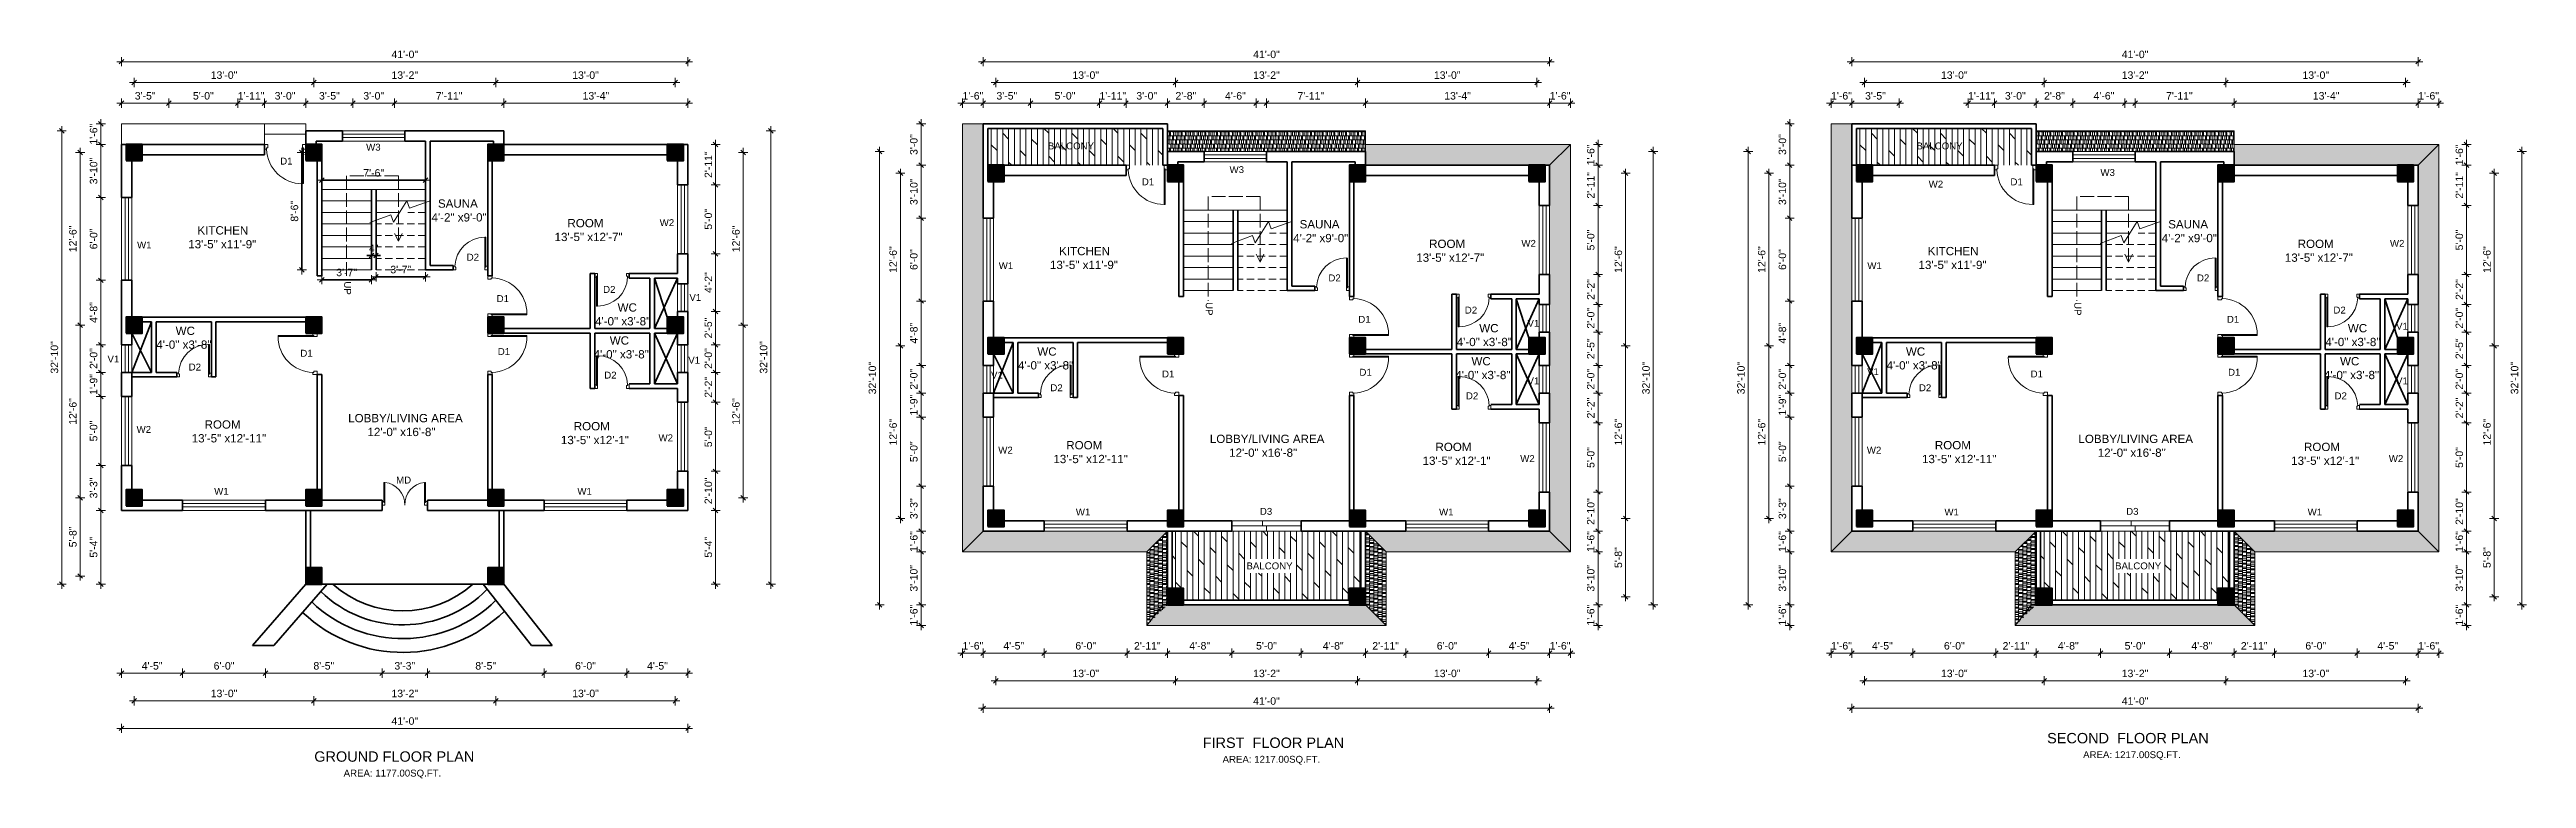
# Model space of a CAD drawing. Header units: inches. Extents: x 270915 to 273552, y 17064 to 18976.
# Drawn here: x 270915 to 273067, y 18343 to 18976 of the extents above; entities that cross this region are included whole.
import ezdxf

# ---------------------------------------------------------------- set-up
doc = ezdxf.new("R2010")
doc.units = ezdxf.units.IN
doc.header["$MEASUREMENT"] = 0
doc.header["$PDMODE"] = 35
doc.linetypes.add('ACAD_ISO02W100', pattern=[15, 12, -3])
doc.linetypes.add('DASHED', pattern=[19.05, 12.7, -6.35])
for name, color, linetype, lineweight in [('Column', 181, 'Continuous', 40), ('dimension', 141, 'Continuous', 18), ('Hatch', 9, 'Continuous', 9), ('Hidden', 254, 'ACAD_ISO02W100', 15), ('Stairs', 61, 'Continuous', 18), ('TEXT', 255, 'Continuous', 35), ('Walls', 11, 'Continuous', 35), ('Windows', 151, 'Continuous', 15)]:
    doc.layers.add(name, color=color, linetype=linetype, lineweight=lineweight)
doc.styles.add('arial', font='arial.ttf')
doc.styles.get("Standard").update_dxf_attribs({"font": 'arial.ttf'})
doc.dimstyles.new('1 96', dxfattribs={"dimtxt": 6.5, "dimasz": 4, "dimexe": 0, "dimexo": 0, "dimgap": 3, "dimtad": 1, "dimdec": 0, "dimzin": 11, "dimdsep": 46, "dimlunit": 3, "dimtxsty": 'arial', "dimblk": 'oblique', "dimcen": 4, "dimse1": 1, "dimse2": 1, "dimclrd": 256, "dimclre": 256, "dimclrt": 256, "dimadec": 0, "dimazin": 0, "dimtfac": 1, "dimtdec": 0, "dimtix": 1, "dimtmove": 0, "dimatfit": 3, "dimldrblk": 'Arrow2', "dimfxl": 1, "dimtolj": 1, "dimtzin": 0, "dimlwd": -1, "dimlwe": 9, "dimarcsym": 0})
pattern_1 = [(90, (26988.5, 458.2415), (-5, 2e-15), []), (135, (26988.5, 458.241), (-10, -10), [7.0710678, -14.1421356])]
pattern_2 = [(360, (26988.5, 458.2415), (7.65, 3.6), [1.8, -1.5, 2.1, -0.9, 2.7, -1.2]), (360, (26990.3, 458.3915), (7.65, 3.6), [1.5, -5.7, 1.2, -1.8]), (360, (26993.9, 458.0165), (7.65, 3.6), [0.9, -9.3]), (90, (26988.5, 458.2415), (-2.55, 3.6), [3.45, -10.95]), (90, (26990.3, 458.2415), (-2.55, 3.6), [3.375, -11.025]), (90, (26991.8, 458.2415), (-2.55, 3.6), [3.15, -11.25]), (90, (26993.9, 458.0165), (-2.55, 3.6), [3.45, -10.95]), (90, (26994.8, 458.0165), (-2.55, 3.6), [3.45, -10.95]), (90, (26997.5, 458.2415), (-2.55, 3.6), [3.3, -11.1])]
pattern_3 = [(270, (26988.5, 458.2415), (3.6, -7.65), [1.8, -1.5, 2.1, -0.9, 2.7, -1.2]), (270, (26988.65, 456.4415), (3.6, -7.65), [1.5, -5.7, 1.2, -1.8]), (270, (26988.275, 452.8415), (3.6, -7.65), [0.9, -9.3]), (360, (26988.5, 458.2415), (3.6, 2.55), [3.45, -10.95]), (360, (26988.5, 456.4415), (3.6, 2.55), [3.375, -11.025]), (360, (26988.5, 454.9415), (3.6, 2.55), [3.15, -11.25]), (360, (26988.275, 452.8415), (3.6, 2.55), [3.45, -10.95]), (360, (26988.275, 451.9415), (3.6, 2.55), [3.45, -10.95]), (360, (26988.5, 449.2415), (3.6, 2.55), [3.3, -11.1])]
pattern_4 = [(90, (27743, 458.2415), (-5, 2e-15), []), (135, (27743, 458.241), (-10, -10), [7.0710678, -14.1421356])]
pattern_5 = [(360, (27743, 458.2415), (7.65, 3.6), [1.8, -1.5, 2.1, -0.9, 2.7, -1.2]), (360, (27744.8, 458.3915), (7.65, 3.6), [1.5, -5.7, 1.2, -1.8]), (360, (27748.4, 458.0165), (7.65, 3.6), [0.9, -9.3]), (90, (27743, 458.2415), (-2.55, 3.6), [3.45, -10.95]), (90, (27744.8, 458.2415), (-2.55, 3.6), [3.375, -11.025]), (90, (27746.3, 458.2415), (-2.55, 3.6), [3.15, -11.25]), (90, (27748.4, 458.0165), (-2.55, 3.6), [3.45, -10.95]), (90, (27749.3, 458.0165), (-2.55, 3.6), [3.45, -10.95]), (90, (27752, 458.2415), (-2.55, 3.6), [3.3, -11.1])]
pattern_6 = [(270, (27743, 458.2415), (3.6, -7.65), [1.8, -1.5, 2.1, -0.9, 2.7, -1.2]), (270, (27743.15, 456.4415), (3.6, -7.65), [1.5, -5.7, 1.2, -1.8]), (270, (27742.775, 452.8415), (3.6, -7.65), [0.9, -9.3]), (360, (27743, 458.2415), (3.6, 2.55), [3.45, -10.95]), (360, (27743, 456.4415), (3.6, 2.55), [3.375, -11.025]), (360, (27743, 454.9415), (3.6, 2.55), [3.15, -11.25]), (360, (27742.775, 452.8415), (3.6, 2.55), [3.45, -10.95]), (360, (27742.775, 451.9415), (3.6, 2.55), [3.45, -10.95]), (360, (27743, 449.2415), (3.6, 2.55), [3.3, -11.1])]

msp = doc.modelspace()

# ---------------------------------------------------------------- texts
at = {"layer": 'TEXT'}
for s, width, gutter_width, heights, insert, char_height, attachment_point in [('W3', 18.727, 1, [0], (271203, 18888.1), 6, 9), ('BALCONY', 18.727, 1, [3.83], (271822.7, 18889.2), 6, 9), ('BALCONY', 18.727, 1, [3.83], (272577.2, 18889.2), 6, 9), ('D1', 18.727, 1, [0], (271126.5, 18876.1), 6, 9), ('W3', 18.727, 1, [0], (271953, 18868.6), 6, 9), ('W3', 18.727, 1, [0], (272709.5, 18866.1), 6, 9), ('D1', 18.727, 1, [0], (271875, 18858.1), 6, 9), ('W2', 18.727, 1, [3.83], (272560.3, 18856.1), 6, 9), ('D1', 18.727, 1, [0], (272629.5, 18858.1), 6, 9), ('                  SAUNA\\P                4\'-2" x9\'-0"', 134.736, 1.2, [0], (271202.5, 18826.5), 7.2, 7), ('                  ROOM\\P              13\'-5" x12\'-7"', 134.736, 1.2, [0], (271315, 18809.5), 7.2, 7), ('W2', 18.727, 1, [3.83], (271458, 18822.6), 6, 9), ('                  SAUNA\\P                4\'-2" x9\'-0"', 134.736, 1.2, [0], (271951, 18808.5), 7.2, 7), ('                  SAUNA\\P                4\'-2" x9\'-0"', 134.736, 1.2, [0], (272705.5, 18808.5), 7.2, 7), ('W1', 18.727, 1, [3.83], (271004, 18803.2), 6, 9), ('\\pi44.30938; KITCHEN\\P\\pi0;              13\'-5" x11\'-9"', 134.736, 1.2, [0], (270996.8, 18803.2), 7.2, 7), ('                  ROOM\\P              13\'-5" x12\'-7"', 134.736, 1.2, [0], (272063.5, 18791.5), 7.2, 7), ('W2', 18.727, 1, [3.83], (272206.5, 18804.6), 6, 9), ('                  ROOM\\P              13\'-5" x12\'-7"', 134.736, 1.2, [0], (272818, 18791.5), 7.2, 7), ('W2', 18.727, 1, [3.83], (272961, 18804.6), 6, 9), ('D2', 18.727, 1, [0], (271288.5, 18792.6), 6, 9), ('W1', 18.727, 1, [3.83], (271752.5, 18785.2), 6, 9), ('\\pi44.30938; KITCHEN\\P\\pi0;              13\'-5" x11\'-9"', 134.736, 1.2, [0], (271745.3, 18785.2), 7.2, 7), ('W1', 18.727, 1, [3.83], (272507, 18785.2), 6, 9), ('\\pi44.30938; KITCHEN\\P\\pi0;              13\'-5" x11\'-9"', 134.736, 1.2, [0], (272499.8, 18785.2), 7.2, 7), ('D1', 18.727, 1, [0], (271314.5, 18756.6), 6, 9), ('D2', 18.727, 1, [0], (271407, 18764.6), 6, 9), ('V1', 18.727, 1, [0], (271481.5, 18757.6), 6, 9), ('D2', 18.727, 1, [0], (272037, 18774.6), 6, 9), ('D2', 18.727, 1, [0], (272791.5, 18774.6), 6, 9), ('        WC\\P 4\'-0" x3\'-8"', 71.3, 1.2, [0], (271386.5, 18736.2), 7.2, 7), ('D1', 18.727, 1, [0], (272063, 18738.6), 6, 9), ('D2', 18.727, 1, [0], (272155.5, 18746.6), 6, 9), ('V1', 18.727, 1, [0], (272209.5, 18735.1), 6, 9), ('D1', 18.727, 1, [0], (272817.5, 18738.6), 6, 9), ('D2', 18.727, 1, [0], (272910, 18746.6), 6, 9), ('        WC\\P  4\'-0" x3\'-8"', 71.3, 1.2, [0], (271002.6, 18715.9), 7.2, 7), ('        WC\\P   4\'-0" x3\'-8"', 71.3, 1.2, [0], (271379.7, 18707.5), 7.2, 7), ('        WC\\P 4\'-0" x3\'-8"', 71.3, 1.2, [0], (272135, 18718.2), 7.2, 7), ('        WC\\P 4\'-0" x3\'-8"', 71.3, 1.2, [0], (272889.5, 18718.2), 7.2, 7), ('V1', 18.727, 1, [0], (272964, 18732.6), 6, 9), ('V1', 18.727, 1, [0], (270976, 18704.1), 6, 9), ('D2', 18.727, 1, [0], (271047, 18697.1), 6, 9), ('D1', 18.727, 1, [0], (271144, 18709.1), 6, 9), ('D1', 18.727, 1, [0], (271315.5, 18710.6), 6, 9), ('V1', 18.727, 1, [0], (271480.5, 18703.1), 6, 9), ('        WC\\P  4\'-0" x3\'-8"', 71.3, 1.2, [0], (271751.1, 18697.9), 7.2, 7), ('D1', 18.727, 1, [0], (272064, 18692.6), 6, 9), ('        WC\\P   4\'-0" x3\'-8"', 71.3, 1.2, [0], (272128.2, 18689.5), 7.2, 7), ('V1', 18.727, 1, [0], (272504.5, 18693.1), 6, 9), ('        WC\\P  4\'-0" x3\'-8"', 71.3, 1.2, [0], (272505.6, 18697.9), 7.2, 7), ('D1', 18.727, 1, [0], (272818.5, 18692.6), 6, 9), ('        WC\\P   4\'-0" x3\'-8"', 71.3, 1.2, [0], (272882.7, 18689.5), 7.2, 7), ('D2', 18.727, 1, [0], (271408, 18690.1), 6, 9), ('V1', 18.727, 1, [0], (271743.5, 18690.1), 6, 9), ('D2', 18.727, 1, [0], (271795.5, 18679.1), 6, 9), ('D1', 18.727, 1, [0], (271892.5, 18691.1), 6, 9), ('D2', 18.727, 1, [0], (272156.5, 18672.1), 6, 9), ('V1', 18.727, 1, [0], (272209.5, 18685.1), 6, 9), ('D2', 18.727, 1, [0], (272550, 18679.1), 6, 9), ('D1', 18.727, 1, [0], (272647, 18691.1), 6, 9), ('D2', 18.727, 1, [0], (272911, 18672.1), 6, 9), ('V1', 18.727, 1, [0], (272964, 18685.1), 6, 9), ('             LOBBY/LIVING AREA\\P\\pt93.6;                   12\'-0" x16\'-8"', 170.5, 1.2, [0], (271138.5, 18640), 7.2, 7), ('W2', 18.727, 1, [3.83], (271003.6, 18642.9), 6, 9), ('                  ROOM\\P              13\'-5" x12\'-11"', 134.736, 1.2, [0], (270999.8, 18634.5), 7.2, 7), ('                  ROOM\\P              13\'-5" x12\'-1"', 134.736, 1.2, [0], (271320.5, 18633), 7.2, 7), ('W2', 18.727, 1, [3.83], (271457, 18635.6), 6, 9), ('                  ROOM\\P              13\'-5" x12\'-11"', 134.736, 1.2, [0], (271748.3, 18616.5), 7.2, 7), ('             LOBBY/LIVING AREA\\P\\pt93.6;                   12\'-0" x16\'-8"', 170.5, 1.2, [0], (271887, 18622), 7.2, 7), ('                  ROOM\\P              13\'-5" x12\'-1"', 134.736, 1.2, [0], (272069, 18615), 7.2, 7), ('                  ROOM\\P              13\'-5" x12\'-11"', 134.736, 1.2, [0], (272502.8, 18616.5), 7.2, 7), ('             LOBBY/LIVING AREA\\P\\pt93.6;                   12\'-0" x16\'-8"', 170.5, 1.2, [0], (272641.5, 18622), 7.2, 7), ('                  ROOM\\P              13\'-5" x12\'-1"', 134.736, 1.2, [0], (272823.5, 18615), 7.2, 7), ('W2', 18.727, 1, [3.83], (271752.1, 18624.9), 6, 9), ('W2', 18.727, 1, [3.83], (272205.5, 18617.6), 6, 9), ('W2', 18.727, 1, [3.83], (272506.6, 18624.9), 6, 9), ('W2', 18.727, 1, [3.83], (272960, 18617.6), 6, 9), ('W1', 18.727, 1, [3.83], (271071, 18589.1), 6, 9), ('MD', 18.727, 1, [0], (271229.5, 18598.9), 6, 9), ('W1', 18.727, 1, [3.83], (271386.5, 18589.1), 6, 9), ('W1', 18.727, 1, [3.83], (271819.5, 18571.1), 6, 9), ('D3', 18.727, 1, [0], (271977.5, 18571.6), 6, 9), ('W1', 18.727, 1, [3.83], (272135, 18571.1), 6, 9), ('W1', 18.727, 1, [3.83], (272574, 18571.1), 6, 9), ('D3', 18.727, 1, [0], (272730, 18571.6), 6, 9), ('W1', 18.727, 1, [3.83], (272889.5, 18571.1), 6, 9), ('BALCONY', 18.727, 1, [3.83], (271995.2, 18524.2), 6, 9), ('BALCONY', 18.727, 1, [3.83], (272749.7, 18524.2), 6, 9), ('\\pi62.07881;FIRST  FLOOR PLAN', 245.05, 2.25, [37.9], (271855, 18378.1), 9, 1), ('\\pi53.10951;SECOND  FLOOR PLAN', 245.05, 2.25, [37.9], (272597.5, 18382.1), 9, 1), ('\\pi53.86462;GROUND FLOOR PLAN', 245.05, 2.25, [37.9], (271091.5, 18366.1), 9, 1), ('\\pi80.49423;AREA: 1217.00SQ.FT.', 245.05, 2.25, [37.9], (271853.9, 18362.2), 6, 1), ('\\pi80.49423;AREA: 1217.00SQ.FT.', 245.05, 2.25, [37.9], (272601.4, 18366.2), 6, 1), ('\\pi80.49423;AREA: 1177.00SQ.FT.', 245.05, 2.25, [37.9], (271090.4, 18350.2), 6, 1)]:
    msp.add_mtext_dynamic_manual_height_columns(s, width=width, gutter_width=gutter_width, heights=heights, dxfattribs=dict(at, insert=insert, char_height=char_height, attachment_point=attachment_point))
at = {"layer": 'TEXT', "char_height": 6, "attachment_point": 1, "rotation": 270}
for insert in [(271177.3, 18778.6), (271925.8, 18760.6), (272680.3, 18760.6)]:
    msp.add_mtext_dynamic_manual_height_columns('\\pi4.0531;UP', width=18.727, gutter_width=1, heights=[0], dxfattribs=dict(at, insert=insert))

# ---------------------------------------------------------------- blocks, each defined once
blk = doc.blocks.new('colm')
at = {"layer": 'Hatch'}
h = blk.add_hatch(color=256, dxfattribs=at)
h.dxf.hatch_style = 1
h.paths.add_polyline_path([(66705.7, 8319.7), (66705.7, 8307.7), (66717.7, 8307.7), (66717.7, 8319.7)])
at = {"layer": 'Column'}
blk.add_lwpolyline([(66705.7, 8307.7), (66717.7, 8307.7), (66717.7, 8319.7), (66705.7, 8319.7)], close=True, dxfattribs=at)
blk = doc.blocks.new('GFFGS')
at = {"layer": 'Windows'}
for p, q in [((97915.2, 19628.6), (97915.2, 19658.7)), ((97916.2, 19658.7), (97915.2, 19658.7)), ((97916.2, 19627.7), (97916.2, 19658.8)), ((97915.2, 19628.6), (97913.3, 19628.6)), ((97913.3, 19628.6), (97913.3, 19624.7)), ((97913.3, 19624.7), (97916.2, 19624.7)), ((97915.2, 19627.7), (97915.2, 19628.6)), ((97916.2, 19627.7), (97915.2, 19627.7)), ((97916.2, 19624.7), (97916.2, 19627.7)), ((97946.4, 19624.7), (97946.4, 19627.7)), ((97946.4, 19627.7), (97947.3, 19627.7)), ((97949.3, 19624.7), (97946.4, 19624.7)), ((97947.3, 19627.7), (97947.3, 19628.6)), ((97947.3, 19628.6), (97949.3, 19628.6)), ((97949.3, 19628.6), (97949.3, 19624.7))]:
    blk.add_line(p, q, dxfattribs=at)
blk.add_arc((97916.3, 19627.7), 31.1, 1.7801, 90.1235, dxfattribs=at)
blk = doc.blocks.new('hghdg')
at = {"layer": 'Windows'}
for p, q in [((98024.5, 19731.6), (98024.5, 19751.9)), ((98025.5, 19751.9), (98024.5, 19751.9)), ((98025.5, 19730.7), (98025.5, 19751.9)), ((98067.6, 19730.7), (98067.6, 19751.9)), ((98067.6, 19751.9), (98068.6, 19751.9)), ((98068.6, 19731.6), (98068.6, 19751.9)), ((98024.5, 19731.6), (98022.6, 19731.6)), ((98022.6, 19731.6), (98022.6, 19727.7)), ((98022.6, 19727.7), (98025.5, 19727.7)), ((98024.5, 19730.7), (98024.5, 19731.6)), ((98025.5, 19730.7), (98024.5, 19730.7)), ((98025.5, 19727.7), (98025.5, 19730.7)), ((98067.6, 19727.7), (98067.6, 19730.7)), ((98067.6, 19730.7), (98068.6, 19730.7)), ((98070.5, 19727.7), (98067.6, 19727.7)), ((98068.6, 19730.7), (98068.6, 19731.6)), ((98068.6, 19731.6), (98070.5, 19731.6)), ((98070.5, 19731.6), (98070.5, 19727.7))]:
    blk.add_line(p, q, dxfattribs=at)
for centre, radius, start, end in [((98022.7, 19728.2), 23.9, 358.9393, 83.2199), ((98069.5, 19729), 22.9, 94.6313, 183.2095)]:
    blk.add_arc(centre, radius, start, end, dxfattribs=at)
blk = doc.blocks.new('oblique')
at = {"lineweight": 9}
for p, q in [((1, 0), (-1, 0)), ((-0.5, -0.5), (0.5, 0.5)), ((0, 1), (0, -1))]:
    blk.add_line(p, q, dxfattribs=at)
blk = doc.blocks.new('*D320')
at = {"layer": 'Defpoints', "color": 0, "transparency": 16777216}
for p in [(271145, 18947.5), (270989, 18893.5), (271145, 18893.5)]:
    blk.add_point(p, dxfattribs=at)
at = {"layer": 'dimension', "transparency": 16777216}
blk.add_line((270989, 18947.5), (271145, 18947.5), dxfattribs=at)
at = {"layer": 'dimension', "transparency": 16777216, "xscale": 4, "yscale": 4, "zscale": 4, "rotation": 180}
blk.add_blockref('oblique', (270989, 18947.5), dxfattribs=at)
at = {"layer": 'dimension', "transparency": 16777216, "xscale": 4, "yscale": 4, "zscale": 4}
blk.add_blockref('oblique', (271145, 18947.5), dxfattribs=at)
at = {"layer": 'dimension', "transparency": 16777216, "insert": (271067, 18953.8), "char_height": 6.5, "attachment_point": 5, "style": 'arial'}
blk.add_mtext('\\A1;13\'-0"', dxfattribs=at)
blk = doc.blocks.new('_Oblique')
at = {"color": 0, "linetype": 'ByBlock', "lineweight": -2}
blk.add_line((-0.5, -0.5), (0.5, 0.5), dxfattribs=at)
blk = doc.blocks.new('Arrow2')
for p, q in [((-4.1, 0.75), (-3.08, 0)), ((0, 0), (-4.1, 0.75)), ((-3.08, 0), (-4.1, -0.75)), ((-4.1, -0.75), (0, 0))]:
    blk.add_line(p, q)
blk.add_solid([(-4.1, 0.75), (0, 0), (-3.08, 0), (-4.1, -0.75)])
blk = doc.blocks.new('*D321')
at = {"layer": 'Defpoints', "color": 0, "transparency": 16777216}
for p in [(271303, 18947.5), (271145, 18893.5), (271303, 18893.5)]:
    blk.add_point(p, dxfattribs=at)
at = {"layer": 'dimension', "transparency": 16777216}
blk.add_line((271145, 18947.5), (271303, 18947.5), dxfattribs=at)
at = {"layer": 'dimension', "transparency": 16777216, "xscale": 4, "yscale": 4, "zscale": 4, "rotation": 180}
blk.add_blockref('oblique', (271145, 18947.5), dxfattribs=at)
at = {"layer": 'dimension', "transparency": 16777216, "xscale": 4, "yscale": 4, "zscale": 4}
blk.add_blockref('oblique', (271303, 18947.5), dxfattribs=at)
at = {"layer": 'dimension', "transparency": 16777216, "insert": (271224, 18953.8), "char_height": 6.5, "attachment_point": 5, "style": 'arial'}
blk.add_mtext('\\A1;13\'-2"', dxfattribs=at)
blk = doc.blocks.new('*D322')
at = {"layer": 'Defpoints', "color": 0, "transparency": 16777216}
for p in [(271459, 18947.5), (271303, 18893.5), (271459, 18893.5)]:
    blk.add_point(p, dxfattribs=at)
at = {"layer": 'dimension', "transparency": 16777216}
blk.add_line((271303, 18947.5), (271459, 18947.5), dxfattribs=at)
at = {"layer": 'dimension', "transparency": 16777216, "xscale": 4, "yscale": 4, "zscale": 4, "rotation": 180}
blk.add_blockref('oblique', (271303, 18947.5), dxfattribs=at)
at = {"layer": 'dimension', "transparency": 16777216, "xscale": 4, "yscale": 4, "zscale": 4}
blk.add_blockref('oblique', (271459, 18947.5), dxfattribs=at)
at = {"layer": 'dimension', "transparency": 16777216, "insert": (271381, 18953.8), "char_height": 6.5, "attachment_point": 5, "style": 'arial'}
blk.add_mtext('\\A1;13\'-0"', dxfattribs=at)
blk = doc.blocks.new('*D256')
at = {"layer": 'Defpoints', "color": 0, "transparency": 16777216}
for p in [(271470, 18965.5), (270978, 18893.5), (271470, 18893.5)]:
    blk.add_point(p, dxfattribs=at)
at = {"layer": 'dimension', "transparency": 16777216}
blk.add_line((270978, 18965.5), (271470, 18965.5), dxfattribs=at)
at = {"layer": 'dimension', "transparency": 16777216, "xscale": 4, "yscale": 4, "zscale": 4, "rotation": 180}
blk.add_blockref('oblique', (270978, 18965.5), dxfattribs=at)
at = {"layer": 'dimension', "transparency": 16777216, "xscale": 4, "yscale": 4, "zscale": 4}
blk.add_blockref('oblique', (271470, 18965.5), dxfattribs=at)
at = {"layer": 'dimension', "transparency": 16777216, "insert": (271224, 18971.8), "char_height": 6.5, "attachment_point": 5, "style": 'arial'}
blk.add_mtext('\\A1;41\'-0"', dxfattribs=at)
blk = doc.blocks.new('*D257')
at = {"layer": 'Defpoints', "color": 0, "transparency": 16777216}
for p in [(271019, 18929.5), (270978, 18893.5), (271019, 18893.5)]:
    blk.add_point(p, dxfattribs=at)
at = {"layer": 'dimension', "transparency": 16777216}
blk.add_line((270978, 18929.5), (271019, 18929.5), dxfattribs=at)
at = {"layer": 'dimension', "transparency": 16777216, "xscale": 4, "yscale": 4, "zscale": 4, "rotation": 180}
blk.add_blockref('oblique', (270978, 18929.5), dxfattribs=at)
at = {"layer": 'dimension', "transparency": 16777216, "xscale": 4, "yscale": 4, "zscale": 4}
blk.add_blockref('oblique', (271019, 18929.5), dxfattribs=at)
at = {"layer": 'dimension', "transparency": 16777216, "insert": (270998.5, 18935.8), "char_height": 6.5, "attachment_point": 5, "style": 'arial'}
blk.add_mtext('\\A1;3\'-5"', dxfattribs=at)
blk = doc.blocks.new('*D258')
at = {"layer": 'Defpoints', "color": 0, "transparency": 16777216}
for p in [(271079, 18929.5), (271019, 18893.5), (271079, 18893.5)]:
    blk.add_point(p, dxfattribs=at)
at = {"layer": 'dimension', "transparency": 16777216}
blk.add_line((271019, 18929.5), (271079, 18929.5), dxfattribs=at)
at = {"layer": 'dimension', "transparency": 16777216, "xscale": 4, "yscale": 4, "zscale": 4, "rotation": 180}
blk.add_blockref('oblique', (271019, 18929.5), dxfattribs=at)
at = {"layer": 'dimension', "transparency": 16777216, "xscale": 4, "yscale": 4, "zscale": 4}
blk.add_blockref('oblique', (271079, 18929.5), dxfattribs=at)
at = {"layer": 'dimension', "transparency": 16777216, "insert": (271049, 18935.8), "char_height": 6.5, "attachment_point": 5, "style": 'arial'}
blk.add_mtext('\\A1;5\'-0"', dxfattribs=at)
blk = doc.blocks.new('*D323')
at = {"layer": 'Defpoints', "color": 0, "transparency": 16777216}
for p in [(271102, 18929.5), (271079, 18893.5), (271102, 18893.5)]:
    blk.add_point(p, dxfattribs=at)
at = {"layer": 'dimension', "transparency": 16777216}
for p, q in [((271079, 18929.5), (271075, 18929.5)), ((271079, 18929.5), (271102, 18929.5)), ((271102, 18929.5), (271106, 18929.5))]:
    blk.add_line(p, q, dxfattribs=at)
at = {"layer": 'dimension', "transparency": 16777216, "xscale": 4, "yscale": 4, "zscale": 4}
blk.add_blockref('oblique', (271079, 18929.5), dxfattribs=at)
at = {"layer": 'dimension', "transparency": 16777216, "xscale": 4, "yscale": 4, "zscale": 4, "rotation": 180}
blk.add_blockref('oblique', (271102, 18929.5), dxfattribs=at)
at = {"layer": 'dimension', "transparency": 16777216, "insert": (271090.5, 18935.8), "char_height": 6.5, "attachment_point": 5, "style": 'arial'}
blk.add_mtext('\\A1;1\'-11"', dxfattribs=at)
blk = doc.blocks.new('*D324')
at = {"layer": 'Defpoints', "color": 0, "transparency": 16777216}
for p in [(271138, 18929.5), (271102, 18893.5), (271138, 18893.5)]:
    blk.add_point(p, dxfattribs=at)
at = {"layer": 'dimension', "transparency": 16777216}
blk.add_line((271102, 18929.5), (271138, 18929.5), dxfattribs=at)
at = {"layer": 'dimension', "transparency": 16777216, "xscale": 4, "yscale": 4, "zscale": 4, "rotation": 180}
blk.add_blockref('oblique', (271102, 18929.5), dxfattribs=at)
at = {"layer": 'dimension', "transparency": 16777216, "xscale": 4, "yscale": 4, "zscale": 4}
blk.add_blockref('oblique', (271138, 18929.5), dxfattribs=at)
at = {"layer": 'dimension', "transparency": 16777216, "insert": (271120, 18935.8), "char_height": 6.5, "attachment_point": 5, "style": 'arial'}
blk.add_mtext('\\A1;3\'-0"', dxfattribs=at)
blk = doc.blocks.new('*D325')
at = {"layer": 'Defpoints', "color": 0, "transparency": 16777216}
for p in [(271179, 18929.5), (271138, 18893.5), (271179, 18905.5)]:
    blk.add_point(p, dxfattribs=at)
at = {"layer": 'dimension', "transparency": 16777216}
blk.add_line((271138, 18929.5), (271179, 18929.5), dxfattribs=at)
at = {"layer": 'dimension', "transparency": 16777216, "xscale": 4, "yscale": 4, "zscale": 4, "rotation": 180}
blk.add_blockref('oblique', (271138, 18929.5), dxfattribs=at)
at = {"layer": 'dimension', "transparency": 16777216, "xscale": 4, "yscale": 4, "zscale": 4}
blk.add_blockref('oblique', (271179, 18929.5), dxfattribs=at)
at = {"layer": 'dimension', "transparency": 16777216, "insert": (271158.5, 18935.8), "char_height": 6.5, "attachment_point": 5, "style": 'arial'}
blk.add_mtext('\\A1;3\'-5"', dxfattribs=at)
blk = doc.blocks.new('*D326')
at = {"layer": 'Defpoints', "color": 0, "transparency": 16777216}
for p in [(271215, 18929.5), (271179, 18905.5), (271215, 18905.5)]:
    blk.add_point(p, dxfattribs=at)
at = {"layer": 'dimension', "transparency": 16777216}
blk.add_line((271179, 18929.5), (271215, 18929.5), dxfattribs=at)
at = {"layer": 'dimension', "transparency": 16777216, "xscale": 4, "yscale": 4, "zscale": 4, "rotation": 180}
blk.add_blockref('oblique', (271179, 18929.5), dxfattribs=at)
at = {"layer": 'dimension', "transparency": 16777216, "xscale": 4, "yscale": 4, "zscale": 4}
blk.add_blockref('oblique', (271215, 18929.5), dxfattribs=at)
at = {"layer": 'dimension', "transparency": 16777216, "insert": (271197, 18935.8), "char_height": 6.5, "attachment_point": 5, "style": 'arial'}
blk.add_mtext('\\A1;3\'-0"', dxfattribs=at)
blk = doc.blocks.new('*D327')
at = {"layer": 'Defpoints', "color": 0, "transparency": 16777216}
for p in [(271310, 18929.5), (271215, 18905.5), (271310, 18905.5)]:
    blk.add_point(p, dxfattribs=at)
at = {"layer": 'dimension', "transparency": 16777216}
blk.add_line((271215, 18929.5), (271310, 18929.5), dxfattribs=at)
at = {"layer": 'dimension', "transparency": 16777216, "xscale": 4, "yscale": 4, "zscale": 4, "rotation": 180}
blk.add_blockref('oblique', (271215, 18929.5), dxfattribs=at)
at = {"layer": 'dimension', "transparency": 16777216, "xscale": 4, "yscale": 4, "zscale": 4}
blk.add_blockref('oblique', (271310, 18929.5), dxfattribs=at)
at = {"layer": 'dimension', "transparency": 16777216, "insert": (271262.5, 18935.8), "char_height": 6.5, "attachment_point": 5, "style": 'arial'}
blk.add_mtext('\\A1;7\'-11"', dxfattribs=at)
blk = doc.blocks.new('*D328')
at = {"layer": 'Defpoints', "color": 0, "transparency": 16777216}
for p in [(271470, 18929.5), (271310, 18905.5), (271470, 18893.5)]:
    blk.add_point(p, dxfattribs=at)
at = {"layer": 'dimension', "transparency": 16777216}
blk.add_line((271310, 18929.5), (271470, 18929.5), dxfattribs=at)
at = {"layer": 'dimension', "transparency": 16777216, "xscale": 4, "yscale": 4, "zscale": 4, "rotation": 180}
blk.add_blockref('oblique', (271310, 18929.5), dxfattribs=at)
at = {"layer": 'dimension', "transparency": 16777216, "xscale": 4, "yscale": 4, "zscale": 4}
blk.add_blockref('oblique', (271470, 18929.5), dxfattribs=at)
at = {"layer": 'dimension', "transparency": 16777216, "insert": (271390, 18935.8), "char_height": 6.5, "attachment_point": 5, "style": 'arial'}
blk.add_mtext('\\A1;13\'-4"', dxfattribs=at)
blk = doc.blocks.new('*D329')
at = {"layer": 'Defpoints', "color": 0, "transparency": 16777216}
for p in [(270960, 18893.5), (270978, 18911.5), (270978, 18893.5)]:
    blk.add_point(p, dxfattribs=at)
at = {"layer": 'dimension', "transparency": 16777216}
for p, q in [((270960, 18911.5), (270960, 18915.5)), ((270960, 18911.5), (270960, 18893.5)), ((270960, 18893.5), (270960, 18889.5))]:
    blk.add_line(p, q, dxfattribs=at)
at = {"layer": 'dimension', "transparency": 16777216, "xscale": 4, "yscale": 4, "zscale": 4}
for p, rotation in [((270960, 18911.5), 270), ((270960, 18893.5), 90)]:
    blk.add_blockref('oblique', p, dxfattribs=dict(at, rotation=rotation))
at = {"layer": 'dimension', "transparency": 16777216, "insert": (270953.7, 18902.5), "char_height": 6.5, "attachment_point": 5, "rotation": 90, "style": 'arial'}
blk.add_mtext('\\A1;1\'-6"', dxfattribs=at)
blk = doc.blocks.new('*D330')
at = {"layer": 'Defpoints', "color": 0, "transparency": 16777216}
for p in [(270978, 18893.5), (270960, 18847.5), (270978, 18847.5)]:
    blk.add_point(p, dxfattribs=at)
at = {"layer": 'dimension', "transparency": 16777216}
blk.add_line((270960, 18893.5), (270960, 18847.5), dxfattribs=at)
at = {"layer": 'dimension', "transparency": 16777216, "xscale": 4, "yscale": 4, "zscale": 4}
for p, rotation in [((270960, 18893.5), 90), ((270960, 18847.5), 270)]:
    blk.add_blockref('oblique', p, dxfattribs=dict(at, rotation=rotation))
at = {"layer": 'dimension', "transparency": 16777216, "insert": (270953.7, 18870.5), "char_height": 6.5, "attachment_point": 5, "rotation": 90, "style": 'arial'}
blk.add_mtext('\\A1;3\'-10"', dxfattribs=at)
blk = doc.blocks.new('*D331')
at = {"layer": 'Defpoints', "color": 0, "transparency": 16777216}
for p in [(270978, 18847.5), (270960, 18775.5), (270978, 18775.5)]:
    blk.add_point(p, dxfattribs=at)
at = {"layer": 'dimension', "transparency": 16777216}
blk.add_line((270960, 18847.5), (270960, 18775.5), dxfattribs=at)
at = {"layer": 'dimension', "transparency": 16777216, "xscale": 4, "yscale": 4, "zscale": 4}
for p, rotation in [((270960, 18847.5), 90), ((270960, 18775.5), 270)]:
    blk.add_blockref('oblique', p, dxfattribs=dict(at, rotation=rotation))
at = {"layer": 'dimension', "transparency": 16777216, "insert": (270953.7, 18811.5), "char_height": 6.5, "attachment_point": 5, "rotation": 90, "style": 'arial'}
blk.add_mtext('\\A1;6\'-0"', dxfattribs=at)
blk = doc.blocks.new('*D332')
at = {"layer": 'Defpoints', "color": 0, "transparency": 16777216}
for p in [(270978, 18775.5), (270960, 18719.5), (270978, 18719.5)]:
    blk.add_point(p, dxfattribs=at)
at = {"layer": 'dimension', "transparency": 16777216}
blk.add_line((270960, 18775.5), (270960, 18719.5), dxfattribs=at)
at = {"layer": 'dimension', "transparency": 16777216, "xscale": 4, "yscale": 4, "zscale": 4}
for p, rotation in [((270960, 18775.5), 90), ((270960, 18719.5), 270)]:
    blk.add_blockref('oblique', p, dxfattribs=dict(at, rotation=rotation))
at = {"layer": 'dimension', "transparency": 16777216, "insert": (270953.7, 18747.5), "char_height": 6.5, "attachment_point": 5, "rotation": 90, "style": 'arial'}
blk.add_mtext('\\A1;4\'-8"', dxfattribs=at)
blk = doc.blocks.new('*D333')
at = {"layer": 'Defpoints', "color": 0, "transparency": 16777216}
for p in [(270978, 18719.5), (270960, 18695.5), (270978, 18695.5)]:
    blk.add_point(p, dxfattribs=at)
at = {"layer": 'dimension', "transparency": 16777216}
blk.add_line((270960, 18719.5), (270960, 18695.5), dxfattribs=at)
at = {"layer": 'dimension', "transparency": 16777216, "xscale": 4, "yscale": 4, "zscale": 4}
for p, rotation in [((270960, 18719.5), 90), ((270960, 18695.5), 270)]:
    blk.add_blockref('oblique', p, dxfattribs=dict(at, rotation=rotation))
at = {"layer": 'dimension', "transparency": 16777216, "insert": (270953.7, 18707.5), "char_height": 6.5, "attachment_point": 5, "rotation": 90, "style": 'arial'}
blk.add_mtext('\\A1;2\'-0"', dxfattribs=at)
blk = doc.blocks.new('*D334')
at = {"layer": 'Defpoints', "color": 0, "transparency": 16777216}
for p in [(270978, 18695.5), (270960, 18674.5), (270978, 18674.5)]:
    blk.add_point(p, dxfattribs=at)
at = {"layer": 'dimension', "transparency": 16777216}
for p, q in [((270960, 18695.5), (270960, 18699.5)), ((270960, 18695.5), (270960, 18674.5)), ((270960, 18674.5), (270960, 18670.5))]:
    blk.add_line(p, q, dxfattribs=at)
at = {"layer": 'dimension', "transparency": 16777216, "xscale": 4, "yscale": 4, "zscale": 4}
for p, rotation in [((270960, 18695.5), 270), ((270960, 18674.5), 90)]:
    blk.add_blockref('oblique', p, dxfattribs=dict(at, rotation=rotation))
at = {"layer": 'dimension', "transparency": 16777216, "insert": (270953.7, 18685), "char_height": 6.5, "attachment_point": 5, "rotation": 90, "style": 'arial'}
blk.add_mtext('\\A1;1\'-9"', dxfattribs=at)
blk = doc.blocks.new('*D335')
at = {"layer": 'Defpoints', "color": 0, "transparency": 16777216}
for p in [(270978, 18674.5), (270960, 18614.5), (270978, 18614.5)]:
    blk.add_point(p, dxfattribs=at)
at = {"layer": 'dimension', "transparency": 16777216}
blk.add_line((270960, 18674.5), (270960, 18614.5), dxfattribs=at)
at = {"layer": 'dimension', "transparency": 16777216, "xscale": 4, "yscale": 4, "zscale": 4}
for p, rotation in [((270960, 18674.5), 90), ((270960, 18614.5), 270)]:
    blk.add_blockref('oblique', p, dxfattribs=dict(at, rotation=rotation))
at = {"layer": 'dimension', "transparency": 16777216, "insert": (270953.7, 18644.5), "char_height": 6.5, "attachment_point": 5, "rotation": 90, "style": 'arial'}
blk.add_mtext('\\A1;5\'-0"', dxfattribs=at)
blk = doc.blocks.new('*D336')
at = {"layer": 'Defpoints', "color": 0, "transparency": 16777216}
for p in [(270978, 18614.5), (270960, 18575.5), (270978, 18575.5)]:
    blk.add_point(p, dxfattribs=at)
at = {"layer": 'dimension', "transparency": 16777216}
blk.add_line((270960, 18614.5), (270960, 18575.5), dxfattribs=at)
at = {"layer": 'dimension', "transparency": 16777216, "xscale": 4, "yscale": 4, "zscale": 4}
for p, rotation in [((270960, 18614.5), 90), ((270960, 18575.5), 270)]:
    blk.add_blockref('oblique', p, dxfattribs=dict(at, rotation=rotation))
at = {"layer": 'dimension', "transparency": 16777216, "insert": (270953.7, 18595), "char_height": 6.5, "attachment_point": 5, "rotation": 90, "style": 'arial'}
blk.add_mtext('\\A1;3\'-3"', dxfattribs=at)
blk = doc.blocks.new('*D337')
at = {"layer": 'Defpoints', "color": 0, "transparency": 16777216}
for p in [(270982, 18886.5), (270942, 18736.5), (270982, 18736.5)]:
    blk.add_point(p, dxfattribs=at)
at = {"layer": 'dimension', "transparency": 16777216}
blk.add_line((270942, 18886.5), (270942, 18736.5), dxfattribs=at)
at = {"layer": 'dimension', "transparency": 16777216, "xscale": 4, "yscale": 4, "zscale": 4}
for p, rotation in [((270942, 18886.5), 90), ((270942, 18736.5), 270)]:
    blk.add_blockref('oblique', p, dxfattribs=dict(at, rotation=rotation))
at = {"layer": 'dimension', "transparency": 16777216, "insert": (270935.7, 18811.5), "char_height": 6.5, "attachment_point": 5, "rotation": 90, "style": 'arial'}
blk.add_mtext('\\A1;12\'-6"', dxfattribs=at)
blk = doc.blocks.new('*D338')
at = {"layer": 'Defpoints', "color": 0, "transparency": 16777216}
for p in [(270982, 18736.5), (270942, 18586.5), (270982, 18586.5)]:
    blk.add_point(p, dxfattribs=at)
at = {"layer": 'dimension', "transparency": 16777216}
blk.add_line((270942, 18736.5), (270942, 18586.5), dxfattribs=at)
at = {"layer": 'dimension', "transparency": 16777216, "xscale": 4, "yscale": 4, "zscale": 4}
for p, rotation in [((270942, 18736.5), 90), ((270942, 18586.5), 270)]:
    blk.add_blockref('oblique', p, dxfattribs=dict(at, rotation=rotation))
at = {"layer": 'dimension', "transparency": 16777216, "insert": (270935.7, 18661.5), "char_height": 6.5, "attachment_point": 5, "rotation": 90, "style": 'arial'}
blk.add_mtext('\\A1;12\'-6"', dxfattribs=at)
blk = doc.blocks.new('*D339')
at = {"layer": 'Defpoints', "color": 0, "transparency": 16777216}
for p in [(270982, 18586.5), (270942, 18518.5), (271138, 18518.5)]:
    blk.add_point(p, dxfattribs=at)
at = {"layer": 'dimension', "transparency": 16777216}
blk.add_line((270942, 18586.5), (270942, 18518.5), dxfattribs=at)
at = {"layer": 'dimension', "transparency": 16777216, "xscale": 4, "yscale": 4, "zscale": 4}
for p, rotation in [((270942, 18586.5), 90), ((270942, 18518.5), 270)]:
    blk.add_blockref('oblique', p, dxfattribs=dict(at, rotation=rotation))
at = {"layer": 'dimension', "transparency": 16777216, "insert": (270935.7, 18552.5), "char_height": 6.5, "attachment_point": 5, "rotation": 90, "style": 'arial'}
blk.add_mtext('\\A1;5\'-8"', dxfattribs=at)
blk = doc.blocks.new('*D340')
at = {"layer": 'Defpoints', "color": 0, "transparency": 16777216}
for p in [(270926, 18905.5), (271224, 18905.5), (271224, 18511.5)]:
    blk.add_point(p, dxfattribs=at)
at = {"layer": 'dimension', "transparency": 16777216}
blk.add_line((270926, 18511.5), (270926, 18905.5), dxfattribs=at)
at = {"layer": 'dimension', "transparency": 16777216, "xscale": 4, "yscale": 4, "zscale": 4}
for p, rotation in [((270926, 18905.5), 90), ((270926, 18511.5), 270)]:
    blk.add_blockref('oblique', p, dxfattribs=dict(at, rotation=rotation))
at = {"layer": 'dimension', "transparency": 16777216, "insert": (270919.7, 18708.5), "char_height": 6.5, "attachment_point": 5, "rotation": 90, "style": 'arial'}
blk.add_mtext('\\A1;32\'-10"', dxfattribs=at)
blk = doc.blocks.new('*D341')
at = {"layer": 'Defpoints', "color": 0, "transparency": 16777216}
for p in [(270978, 18575.5), (271031, 18575.5), (271031, 18434.1)]:
    blk.add_point(p, dxfattribs=at)
at = {"layer": 'dimension', "transparency": 16777216}
blk.add_line((270978, 18434.1), (271031, 18434.1), dxfattribs=at)
at = {"layer": 'dimension', "transparency": 16777216, "xscale": 4, "yscale": 4, "zscale": 4, "rotation": 180}
blk.add_blockref('oblique', (270978, 18434.1), dxfattribs=at)
at = {"layer": 'dimension', "transparency": 16777216, "xscale": 4, "yscale": 4, "zscale": 4}
blk.add_blockref('oblique', (271031, 18434.1), dxfattribs=at)
at = {"layer": 'dimension', "transparency": 16777216, "insert": (271004.5, 18440.4), "char_height": 6.5, "attachment_point": 5, "style": 'arial'}
blk.add_mtext('\\A1;4\'-5"', dxfattribs=at)
blk = doc.blocks.new('*D342')
at = {"layer": 'Defpoints', "color": 0, "transparency": 16777216}
for p in [(271031, 18575.5), (271103, 18575.5), (271103, 18434.1)]:
    blk.add_point(p, dxfattribs=at)
at = {"layer": 'dimension', "transparency": 16777216}
blk.add_line((271031, 18434.1), (271103, 18434.1), dxfattribs=at)
at = {"layer": 'dimension', "transparency": 16777216, "xscale": 4, "yscale": 4, "zscale": 4}
for p, rotation in [((271031, 18434.1), 180.0000000000326), ((271103, 18434.1), 3.256887993818641e-11)]:
    blk.add_blockref('oblique', p, dxfattribs=dict(at, rotation=rotation))
at = {"layer": 'dimension', "transparency": 16777216, "insert": (271067, 18440.4), "char_height": 6.5, "attachment_point": 5, "style": 'arial'}
blk.add_mtext('\\A1;6\'-0"', dxfattribs=at)
blk = doc.blocks.new('*D343')
at = {"layer": 'Defpoints', "color": 0, "transparency": 16777216}
for p in [(271103, 18575.5), (271204.3, 18575.5), (271204.3, 18434.1)]:
    blk.add_point(p, dxfattribs=at)
at = {"layer": 'dimension', "transparency": 16777216}
blk.add_line((271103, 18434.1), (271204.3, 18434.1), dxfattribs=at)
at = {"layer": 'dimension', "transparency": 16777216, "xscale": 4, "yscale": 4, "zscale": 4}
for p, rotation in [((271103, 18434.1), 180.0000000000326), ((271204.3, 18434.1), 3.256887993818641e-11)]:
    blk.add_blockref('oblique', p, dxfattribs=dict(at, rotation=rotation))
at = {"layer": 'dimension', "transparency": 16777216, "insert": (271153.7, 18440.4), "char_height": 6.5, "attachment_point": 5, "style": 'arial'}
blk.add_mtext('\\A1;8\'-5"', dxfattribs=at)
blk = doc.blocks.new('*D344')
at = {"layer": 'Defpoints', "color": 0, "transparency": 16777216}
for p in [(271204.3, 18575.5), (271243.7, 18575.5), (271243.7, 18434.1)]:
    blk.add_point(p, dxfattribs=at)
at = {"layer": 'dimension', "transparency": 16777216}
blk.add_line((271204.3, 18434.1), (271243.7, 18434.1), dxfattribs=at)
at = {"layer": 'dimension', "transparency": 16777216, "xscale": 4, "yscale": 4, "zscale": 4}
for p, rotation in [((271204.3, 18434.1), 180.0000000000326), ((271243.7, 18434.1), 3.256887993818641e-11)]:
    blk.add_blockref('oblique', p, dxfattribs=dict(at, rotation=rotation))
at = {"layer": 'dimension', "transparency": 16777216, "insert": (271224, 18440.4), "char_height": 6.5, "attachment_point": 5, "style": 'arial'}
blk.add_mtext('\\A1;3\'-3"', dxfattribs=at)
blk = doc.blocks.new('*D300')
at = {"layer": 'Defpoints', "color": 0, "transparency": 16777216}
for p in [(271243.7, 18575.5), (271345, 18575.5), (271345, 18434.1)]:
    blk.add_point(p, dxfattribs=at)
at = {"layer": 'dimension', "transparency": 16777216}
blk.add_line((271243.7, 18434.1), (271345, 18434.1), dxfattribs=at)
at = {"layer": 'dimension', "transparency": 16777216, "xscale": 4, "yscale": 4, "zscale": 4}
for p, rotation in [((271243.7, 18434.1), 180.0000000000326), ((271345, 18434.1), 3.256887993818641e-11)]:
    blk.add_blockref('oblique', p, dxfattribs=dict(at, rotation=rotation))
at = {"layer": 'dimension', "transparency": 16777216, "insert": (271294.3, 18440.4), "char_height": 6.5, "attachment_point": 5, "style": 'arial'}
blk.add_mtext('\\A1;8\'-5"', dxfattribs=at)
blk = doc.blocks.new('*D301')
at = {"layer": 'Defpoints', "color": 0, "transparency": 16777216}
for p in [(271345, 18575.5), (271417, 18575.5), (271417, 18434.1)]:
    blk.add_point(p, dxfattribs=at)
at = {"layer": 'dimension', "transparency": 16777216}
blk.add_line((271345, 18434.1), (271417, 18434.1), dxfattribs=at)
at = {"layer": 'dimension', "transparency": 16777216, "xscale": 4, "yscale": 4, "zscale": 4}
for p, rotation in [((271345, 18434.1), 180.0000000000326), ((271417, 18434.1), 3.256887993818641e-11)]:
    blk.add_blockref('oblique', p, dxfattribs=dict(at, rotation=rotation))
at = {"layer": 'dimension', "transparency": 16777216, "insert": (271381, 18440.4), "char_height": 6.5, "attachment_point": 5, "style": 'arial'}
blk.add_mtext('\\A1;6\'-0"', dxfattribs=at)
blk = doc.blocks.new('*D302')
at = {"layer": 'Defpoints', "color": 0, "transparency": 16777216}
for p in [(271417, 18575.5), (271470, 18575.5), (271470, 18434.1)]:
    blk.add_point(p, dxfattribs=at)
at = {"layer": 'dimension', "transparency": 16777216}
blk.add_line((271417, 18434.1), (271470, 18434.1), dxfattribs=at)
at = {"layer": 'dimension', "transparency": 16777216, "xscale": 4, "yscale": 4, "zscale": 4}
for p, rotation in [((271417, 18434.1), 180.0000000000326), ((271470, 18434.1), 3.256887993818641e-11)]:
    blk.add_blockref('oblique', p, dxfattribs=dict(at, rotation=rotation))
at = {"layer": 'dimension', "transparency": 16777216, "insert": (271443.5, 18440.4), "char_height": 6.5, "attachment_point": 5, "style": 'arial'}
blk.add_mtext('\\A1;4\'-5"', dxfattribs=at)
blk = doc.blocks.new('*D303')
at = {"layer": 'Defpoints', "color": 0, "transparency": 16777216}
for p in [(270989, 18579.5), (271145, 18579.5), (271145, 18410.1)]:
    blk.add_point(p, dxfattribs=at)
at = {"layer": 'dimension', "transparency": 16777216}
blk.add_line((270989, 18410.1), (271145, 18410.1), dxfattribs=at)
at = {"layer": 'dimension', "transparency": 16777216, "xscale": 4, "yscale": 4, "zscale": 4, "rotation": 180}
blk.add_blockref('oblique', (270989, 18410.1), dxfattribs=at)
at = {"layer": 'dimension', "transparency": 16777216, "xscale": 4, "yscale": 4, "zscale": 4}
blk.add_blockref('oblique', (271145, 18410.1), dxfattribs=at)
at = {"layer": 'dimension', "transparency": 16777216, "insert": (271067, 18416.4), "char_height": 6.5, "attachment_point": 5, "style": 'arial'}
blk.add_mtext('\\A1;13\'-0"', dxfattribs=at)
blk = doc.blocks.new('*D304')
at = {"layer": 'Defpoints', "color": 0, "transparency": 16777216}
for p in [(271145, 18579.5), (271303, 18579.5), (271303, 18410.1)]:
    blk.add_point(p, dxfattribs=at)
at = {"layer": 'dimension', "transparency": 16777216}
blk.add_line((271145, 18410.1), (271303, 18410.1), dxfattribs=at)
at = {"layer": 'dimension', "transparency": 16777216, "xscale": 4, "yscale": 4, "zscale": 4, "rotation": 180}
blk.add_blockref('oblique', (271145, 18410.1), dxfattribs=at)
at = {"layer": 'dimension', "transparency": 16777216, "xscale": 4, "yscale": 4, "zscale": 4}
blk.add_blockref('oblique', (271303, 18410.1), dxfattribs=at)
at = {"layer": 'dimension', "transparency": 16777216, "insert": (271224, 18416.4), "char_height": 6.5, "attachment_point": 5, "style": 'arial'}
blk.add_mtext('\\A1;13\'-2"', dxfattribs=at)
blk = doc.blocks.new('*D305')
at = {"layer": 'Defpoints', "color": 0, "transparency": 16777216}
for p in [(271303, 18579.5), (271459, 18579.5), (271459, 18410.1)]:
    blk.add_point(p, dxfattribs=at)
at = {"layer": 'dimension', "transparency": 16777216}
blk.add_line((271303, 18410.1), (271459, 18410.1), dxfattribs=at)
at = {"layer": 'dimension', "transparency": 16777216, "xscale": 4, "yscale": 4, "zscale": 4, "rotation": 180}
blk.add_blockref('oblique', (271303, 18410.1), dxfattribs=at)
at = {"layer": 'dimension', "transparency": 16777216, "xscale": 4, "yscale": 4, "zscale": 4}
blk.add_blockref('oblique', (271459, 18410.1), dxfattribs=at)
at = {"layer": 'dimension', "transparency": 16777216, "insert": (271381, 18416.4), "char_height": 6.5, "attachment_point": 5, "style": 'arial'}
blk.add_mtext('\\A1;13\'-0"', dxfattribs=at)
blk = doc.blocks.new('*D306')
at = {"layer": 'Defpoints', "color": 0, "transparency": 16777216}
for p in [(271138, 18575.5), (270960, 18511.5), (271138, 18511.5)]:
    blk.add_point(p, dxfattribs=at)
at = {"layer": 'dimension', "transparency": 16777216}
blk.add_line((270960, 18575.5), (270960, 18511.5), dxfattribs=at)
at = {"layer": 'dimension', "transparency": 16777216, "xscale": 4, "yscale": 4, "zscale": 4}
for p, rotation in [((270960, 18575.5), 90), ((270960, 18511.5), 270)]:
    blk.add_blockref('oblique', p, dxfattribs=dict(at, rotation=rotation))
at = {"layer": 'dimension', "transparency": 16777216, "insert": (270953.7, 18543.5), "char_height": 6.5, "attachment_point": 5, "rotation": 90, "style": 'arial'}
blk.add_mtext('\\A1;5\'-4"', dxfattribs=at)
blk = doc.blocks.new('*D307')
at = {"layer": 'Defpoints', "color": 0, "transparency": 16777216}
for p in [(270978, 18575.5), (271470, 18575.5), (271470, 18386.1)]:
    blk.add_point(p, dxfattribs=at)
at = {"layer": 'dimension', "transparency": 16777216}
blk.add_line((270978, 18386.1), (271470, 18386.1), dxfattribs=at)
at = {"layer": 'dimension', "transparency": 16777216, "xscale": 4, "yscale": 4, "zscale": 4, "rotation": 180}
blk.add_blockref('oblique', (270978, 18386.1), dxfattribs=at)
at = {"layer": 'dimension', "transparency": 16777216, "xscale": 4, "yscale": 4, "zscale": 4}
blk.add_blockref('oblique', (271470, 18386.1), dxfattribs=at)
at = {"layer": 'dimension', "transparency": 16777216, "insert": (271224, 18392.4), "char_height": 6.5, "attachment_point": 5, "style": 'arial'}
blk.add_mtext('\\A1;41\'-0"', dxfattribs=at)
blk = doc.blocks.new('*D308')
at = {"layer": 'Defpoints', "color": 0, "transparency": 16777216}
for p in [(271310, 18575.5), (271494, 18575.5), (271310, 18511.5)]:
    blk.add_point(p, dxfattribs=at)
at = {"layer": 'dimension', "transparency": 16777216}
blk.add_line((271494, 18511.5), (271494, 18575.5), dxfattribs=at)
at = {"layer": 'dimension', "transparency": 16777216, "xscale": 4, "yscale": 4, "zscale": 4}
for p, rotation in [((271494, 18575.5), 90), ((271494, 18511.5), 270)]:
    blk.add_blockref('oblique', p, dxfattribs=dict(at, rotation=rotation))
at = {"layer": 'dimension', "transparency": 16777216, "insert": (271487.7, 18543.5), "char_height": 6.5, "attachment_point": 5, "rotation": 90, "style": 'arial'}
blk.add_mtext('\\A1;5\'-4"', dxfattribs=at)
blk = doc.blocks.new('*D309')
at = {"layer": 'Defpoints', "color": 0, "transparency": 16777216}
for p in [(271470, 18609.5), (271494, 18609.5), (271310, 18575.5)]:
    blk.add_point(p, dxfattribs=at)
at = {"layer": 'dimension', "transparency": 16777216}
blk.add_line((271494, 18575.5), (271494, 18609.5), dxfattribs=at)
at = {"layer": 'dimension', "transparency": 16777216, "xscale": 4, "yscale": 4, "zscale": 4}
for p, rotation in [((271494, 18609.5), 90), ((271494, 18575.5), 270)]:
    blk.add_blockref('oblique', p, dxfattribs=dict(at, rotation=rotation))
at = {"layer": 'dimension', "transparency": 16777216, "insert": (271487.7, 18592.5), "char_height": 6.5, "attachment_point": 5, "rotation": 90, "style": 'arial'}
blk.add_mtext('\\A1;2\'-10"', dxfattribs=at)
blk = doc.blocks.new('*D310')
at = {"layer": 'Defpoints', "color": 0, "transparency": 16777216}
for p in [(271470, 18669.5), (271494, 18669.5), (271470, 18609.5)]:
    blk.add_point(p, dxfattribs=at)
at = {"layer": 'dimension', "transparency": 16777216}
blk.add_line((271494, 18609.5), (271494, 18669.5), dxfattribs=at)
at = {"layer": 'dimension', "transparency": 16777216, "xscale": 4, "yscale": 4, "zscale": 4}
for p, rotation in [((271494, 18669.5), 90), ((271494, 18609.5), 270)]:
    blk.add_blockref('oblique', p, dxfattribs=dict(at, rotation=rotation))
at = {"layer": 'dimension', "transparency": 16777216, "insert": (271487.7, 18639.5), "char_height": 6.5, "attachment_point": 5, "rotation": 90, "style": 'arial'}
blk.add_mtext('\\A1;5\'-0"', dxfattribs=at)
blk = doc.blocks.new('*D311')
at = {"layer": 'Defpoints', "color": 0, "transparency": 16777216}
for p in [(271470, 18695.5), (271494, 18695.5), (271470, 18669.5)]:
    blk.add_point(p, dxfattribs=at)
at = {"layer": 'dimension', "transparency": 16777216}
blk.add_line((271494, 18669.5), (271494, 18695.5), dxfattribs=at)
at = {"layer": 'dimension', "transparency": 16777216, "xscale": 4, "yscale": 4, "zscale": 4}
for p, rotation in [((271494, 18695.5), 90), ((271494, 18669.5), 270)]:
    blk.add_blockref('oblique', p, dxfattribs=dict(at, rotation=rotation))
at = {"layer": 'dimension', "transparency": 16777216, "insert": (271487.7, 18682.5), "char_height": 6.5, "attachment_point": 5, "rotation": 90, "style": 'arial'}
blk.add_mtext('\\A1;2\'-2"', dxfattribs=at)
blk = doc.blocks.new('*D312')
at = {"layer": 'Defpoints', "color": 0, "transparency": 16777216}
for p in [(271470, 18719.5), (271494, 18719.5), (271470, 18695.5)]:
    blk.add_point(p, dxfattribs=at)
at = {"layer": 'dimension', "transparency": 16777216}
blk.add_line((271494, 18695.5), (271494, 18719.5), dxfattribs=at)
at = {"layer": 'dimension', "transparency": 16777216, "xscale": 4, "yscale": 4, "zscale": 4}
for p, rotation in [((271494, 18719.5), 90), ((271494, 18695.5), 270)]:
    blk.add_blockref('oblique', p, dxfattribs=dict(at, rotation=rotation))
at = {"layer": 'dimension', "transparency": 16777216, "insert": (271487.7, 18707.5), "char_height": 6.5, "attachment_point": 5, "rotation": 90, "style": 'arial'}
blk.add_mtext('\\A1;2\'-0"', dxfattribs=at)
blk = doc.blocks.new('*D313')
at = {"layer": 'Defpoints', "color": 0, "transparency": 16777216}
for p in [(271470, 18748.5), (271494, 18748.5), (271470, 18719.5)]:
    blk.add_point(p, dxfattribs=at)
at = {"layer": 'dimension', "transparency": 16777216}
blk.add_line((271494, 18719.5), (271494, 18748.5), dxfattribs=at)
at = {"layer": 'dimension', "transparency": 16777216, "xscale": 4, "yscale": 4, "zscale": 4}
for p, rotation in [((271494, 18748.5), 90), ((271494, 18719.5), 270)]:
    blk.add_blockref('oblique', p, dxfattribs=dict(at, rotation=rotation))
at = {"layer": 'dimension', "transparency": 16777216, "insert": (271487.7, 18734), "char_height": 6.5, "attachment_point": 5, "rotation": 90, "style": 'arial'}
blk.add_mtext('\\A1;2\'-5"', dxfattribs=at)
blk = doc.blocks.new('*D314')
at = {"layer": 'Defpoints', "color": 0, "transparency": 16777216}
for p in [(271470, 18798.5), (271494, 18798.5), (271470, 18748.5)]:
    blk.add_point(p, dxfattribs=at)
at = {"layer": 'dimension', "transparency": 16777216}
blk.add_line((271494, 18748.5), (271494, 18798.5), dxfattribs=at)
at = {"layer": 'dimension', "transparency": 16777216, "xscale": 4, "yscale": 4, "zscale": 4}
for p, rotation in [((271494, 18798.5), 90), ((271494, 18748.5), 270)]:
    blk.add_blockref('oblique', p, dxfattribs=dict(at, rotation=rotation))
at = {"layer": 'dimension', "transparency": 16777216, "insert": (271487.7, 18773.5), "char_height": 6.5, "attachment_point": 5, "rotation": 90, "style": 'arial'}
blk.add_mtext('\\A1;4\'-2"', dxfattribs=at)
blk = doc.blocks.new('*D315')
at = {"layer": 'Defpoints', "color": 0, "transparency": 16777216}
for p in [(271470, 18858.5), (271494, 18858.5), (271470, 18798.5)]:
    blk.add_point(p, dxfattribs=at)
at = {"layer": 'dimension', "transparency": 16777216}
blk.add_line((271494, 18798.5), (271494, 18858.5), dxfattribs=at)
at = {"layer": 'dimension', "transparency": 16777216, "xscale": 4, "yscale": 4, "zscale": 4}
for p, rotation in [((271494, 18858.5), 90), ((271494, 18798.5), 270)]:
    blk.add_blockref('oblique', p, dxfattribs=dict(at, rotation=rotation))
at = {"layer": 'dimension', "transparency": 16777216, "insert": (271487.7, 18828.5), "char_height": 6.5, "attachment_point": 5, "rotation": 90, "style": 'arial'}
blk.add_mtext('\\A1;5\'-0"', dxfattribs=at)
blk = doc.blocks.new('*D316')
at = {"layer": 'Defpoints', "color": 0, "transparency": 16777216}
for p in [(271470, 18893.5), (271494, 18893.5), (271470, 18858.5)]:
    blk.add_point(p, dxfattribs=at)
at = {"layer": 'dimension', "transparency": 16777216}
blk.add_line((271494, 18858.5), (271494, 18893.5), dxfattribs=at)
at = {"layer": 'dimension', "transparency": 16777216, "xscale": 4, "yscale": 4, "zscale": 4}
for p, rotation in [((271494, 18893.5), 90), ((271494, 18858.5), 270)]:
    blk.add_blockref('oblique', p, dxfattribs=dict(at, rotation=rotation))
at = {"layer": 'dimension', "transparency": 16777216, "insert": (271487.7, 18876), "char_height": 6.5, "attachment_point": 5, "rotation": 90, "style": 'arial'}
blk.add_mtext('\\A1;2\'-11"', dxfattribs=at)
blk = doc.blocks.new('*D317')
at = {"layer": 'Defpoints', "color": 0, "transparency": 16777216}
for p in [(271466, 18736.5), (271518, 18736.5), (271466, 18586.5)]:
    blk.add_point(p, dxfattribs=at)
at = {"layer": 'dimension', "transparency": 16777216}
blk.add_line((271518, 18586.5), (271518, 18736.5), dxfattribs=at)
at = {"layer": 'dimension', "transparency": 16777216, "xscale": 4, "yscale": 4, "zscale": 4}
for p, rotation in [((271518, 18736.5), 90), ((271518, 18586.5), 270)]:
    blk.add_blockref('oblique', p, dxfattribs=dict(at, rotation=rotation))
at = {"layer": 'dimension', "transparency": 16777216, "insert": (271511.7, 18661.5), "char_height": 6.5, "attachment_point": 5, "rotation": 90, "style": 'arial'}
blk.add_mtext('\\A1;12\'-6"', dxfattribs=at)
blk = doc.blocks.new('*D318')
at = {"layer": 'Defpoints', "color": 0, "transparency": 16777216}
for p in [(271466, 18886.5), (271518, 18886.5), (271466, 18736.5)]:
    blk.add_point(p, dxfattribs=at)
at = {"layer": 'dimension', "transparency": 16777216}
blk.add_line((271518, 18736.5), (271518, 18886.5), dxfattribs=at)
at = {"layer": 'dimension', "transparency": 16777216, "xscale": 4, "yscale": 4, "zscale": 4}
for p, rotation in [((271518, 18886.5), 90), ((271518, 18736.5), 270)]:
    blk.add_blockref('oblique', p, dxfattribs=dict(at, rotation=rotation))
at = {"layer": 'dimension', "transparency": 16777216, "insert": (271511.7, 18811.5), "char_height": 6.5, "attachment_point": 5, "rotation": 90, "style": 'arial'}
blk.add_mtext('\\A1;12\'-6"', dxfattribs=at)
blk = doc.blocks.new('*D319')
at = {"layer": 'Defpoints', "color": 0, "transparency": 16777216}
for p in [(271310, 18905.5), (271542, 18905.5), (271310, 18511.5)]:
    blk.add_point(p, dxfattribs=at)
at = {"layer": 'dimension', "transparency": 16777216}
blk.add_line((271542, 18511.5), (271542, 18905.5), dxfattribs=at)
at = {"layer": 'dimension', "transparency": 16777216, "xscale": 4, "yscale": 4, "zscale": 4}
for p, rotation in [((271542, 18905.5), 90), ((271542, 18511.5), 270)]:
    blk.add_blockref('oblique', p, dxfattribs=dict(at, rotation=rotation))
at = {"layer": 'dimension', "transparency": 16777216, "insert": (271535.7, 18708.5), "char_height": 6.5, "attachment_point": 5, "rotation": 90, "style": 'arial'}
blk.add_mtext('\\A1;32\'-10"', dxfattribs=at)
blk = doc.blocks.new('*D454')
at = {"layer": 'Defpoints', "color": 0, "transparency": 16777216}
for p in [(271152, 18784.5), (271195, 18784.5), (271195, 18776)]:
    blk.add_point(p, dxfattribs=at)
at = {"layer": 'Walls', "transparency": 16777216}
blk.add_line((271152, 18776), (271195, 18776), dxfattribs=at)
at = {"layer": 'Walls', "transparency": 16777216, "xscale": 4, "yscale": 4, "zscale": 4, "rotation": 180}
blk.add_blockref('oblique', (271152, 18776), dxfattribs=at)
at = {"layer": 'Walls', "transparency": 16777216, "xscale": 4, "yscale": 4, "zscale": 4}
blk.add_blockref('oblique', (271195, 18776), dxfattribs=at)
at = {"layer": 'Walls', "transparency": 16777216, "insert": (271173.5, 18782.3), "char_height": 6.5, "attachment_point": 5, "style": 'arial'}
blk.add_mtext('\\A1;3\'-7"', dxfattribs=at)
blk = doc.blocks.new('*D274')
at = {"layer": 'Defpoints', "color": 0, "transparency": 16777216}
for p in [(271152, 18854.5), (271242, 18862.5), (271242, 18854.5)]:
    blk.add_point(p, dxfattribs=at)
at = {"layer": 'Walls', "transparency": 16777216}
blk.add_line((271152, 18862.5), (271242, 18862.5), dxfattribs=at)
at = {"layer": 'Walls', "transparency": 16777216, "xscale": 4, "yscale": 4, "zscale": 4, "rotation": 180}
blk.add_blockref('oblique', (271152, 18862.5), dxfattribs=at)
at = {"layer": 'Walls', "transparency": 16777216, "xscale": 4, "yscale": 4, "zscale": 4}
blk.add_blockref('oblique', (271242, 18862.5), dxfattribs=at)
at = {"layer": 'Walls', "transparency": 16777216, "insert": (271197, 18868.8), "char_height": 6.5, "attachment_point": 5, "style": 'arial'}
blk.add_mtext('\\A1;7\'-6"', dxfattribs=at)
blk = doc.blocks.new('*D275')
at = {"layer": 'Defpoints', "color": 0, "transparency": 16777216}
for p in [(271152, 18886.5), (271134.5, 18784.5), (271152, 18784.5)]:
    blk.add_point(p, dxfattribs=at)
at = {"layer": 'Walls', "transparency": 16777216}
blk.add_line((271134.5, 18886.5), (271134.5, 18784.5), dxfattribs=at)
at = {"layer": 'Walls', "transparency": 16777216, "xscale": 4, "yscale": 4, "zscale": 4}
for p, rotation in [((271134.5, 18886.5), 90), ((271134.5, 18784.5), 270)]:
    blk.add_blockref('oblique', p, dxfattribs=dict(at, rotation=rotation))
at = {"layer": 'Walls', "transparency": 16777216, "insert": (271128.2, 18835.5), "char_height": 6.5, "attachment_point": 5, "rotation": 90, "style": 'arial'}
blk.add_mtext('\\A1;8\'-6"', dxfattribs=at)
blk = doc.blocks.new('*D276')
at = {"layer": 'Defpoints', "color": 0, "transparency": 16777216}
for p in [(271195, 18794.5), (271199, 18797), (271199, 18794.5)]:
    blk.add_point(p, dxfattribs=at)
at = {"layer": 'Walls', "transparency": 16777216}
for p, q in [((271195, 18797), (271191, 18797)), ((271195, 18797), (271199, 18797)), ((271199, 18797), (271203, 18797))]:
    blk.add_line(p, q, dxfattribs=at)
at = {"layer": 'Walls', "transparency": 16777216, "xscale": 4, "yscale": 4, "zscale": 4}
blk.add_blockref('oblique', (271195, 18797), dxfattribs=at)
at = {"layer": 'Walls', "transparency": 16777216, "xscale": 4, "yscale": 4, "zscale": 4, "rotation": 180}
blk.add_blockref('oblique', (271199, 18797), dxfattribs=at)
at = {"layer": 'Walls', "transparency": 16777216, "insert": (271197, 18803.25), "char_height": 6.5, "attachment_point": 5, "style": 'arial'}
blk.add_mtext('\\A1;4"', dxfattribs=at)
blk = doc.blocks.new('*D277')
at = {"layer": 'Defpoints', "color": 0, "transparency": 16777216}
for p in [(271199, 18784.5), (271242, 18784.5), (271242, 18778.5)]:
    blk.add_point(p, dxfattribs=at)
at = {"layer": 'Walls', "transparency": 16777216}
blk.add_line((271199, 18778.5), (271242, 18778.5), dxfattribs=at)
at = {"layer": 'Walls', "transparency": 16777216, "xscale": 4, "yscale": 4, "zscale": 4, "rotation": 180}
blk.add_blockref('oblique', (271199, 18778.5), dxfattribs=at)
at = {"layer": 'Walls', "transparency": 16777216, "xscale": 4, "yscale": 4, "zscale": 4}
blk.add_blockref('oblique', (271242, 18778.5), dxfattribs=at)
at = {"layer": 'Walls', "transparency": 16777216, "insert": (271220.5, 18784.8), "char_height": 6.5, "attachment_point": 5, "style": 'arial'}
blk.add_mtext('\\A1;3\'-7"', dxfattribs=at)
blk = doc.blocks.new('*D278')
at = {"layer": 'Defpoints', "color": 0, "transparency": 16777216}
for p in [(271708.5, 18558.6), (271726.5, 18558.6), (271726.5, 18451.5)]:
    blk.add_point(p, dxfattribs=at)
at = {"layer": 'dimension', "transparency": 16777216}
for p, q in [((271708.5, 18451.5), (271704.5, 18451.5)), ((271708.5, 18451.5), (271726.5, 18451.5)), ((271726.5, 18451.5), (271730.5, 18451.5))]:
    blk.add_line(p, q, dxfattribs=at)
at = {"layer": 'dimension', "transparency": 16777216, "xscale": 4, "yscale": 4, "zscale": 4}
blk.add_blockref('oblique', (271708.5, 18451.5), dxfattribs=at)
at = {"layer": 'dimension', "transparency": 16777216, "xscale": 4, "yscale": 4, "zscale": 4, "rotation": 180}
blk.add_blockref('oblique', (271726.5, 18451.5), dxfattribs=at)
at = {"layer": 'dimension', "transparency": 16777216, "insert": (271717.5, 18457.8), "char_height": 6.5, "attachment_point": 5, "style": 'arial'}
blk.add_mtext('\\A1;1\'-6"', dxfattribs=at)
blk = doc.blocks.new('*D279')
at = {"layer": 'Defpoints', "color": 0, "transparency": 16777216}
for p in [(271726.5, 18558.6), (271779.5, 18557.5), (271779.5, 18451.5)]:
    blk.add_point(p, dxfattribs=at)
at = {"layer": 'dimension', "transparency": 16777216}
blk.add_line((271726.5, 18451.5), (271779.5, 18451.5), dxfattribs=at)
at = {"layer": 'dimension', "transparency": 16777216, "xscale": 4, "yscale": 4, "zscale": 4, "rotation": 180}
blk.add_blockref('oblique', (271726.5, 18451.5), dxfattribs=at)
at = {"layer": 'dimension', "transparency": 16777216, "xscale": 4, "yscale": 4, "zscale": 4}
blk.add_blockref('oblique', (271779.5, 18451.5), dxfattribs=at)
at = {"layer": 'dimension', "transparency": 16777216, "insert": (271753, 18457.8), "char_height": 6.5, "attachment_point": 5, "style": 'arial'}
blk.add_mtext('\\A1;4\'-5"', dxfattribs=at)
blk = doc.blocks.new('*D280')
at = {"layer": 'Defpoints', "color": 0, "transparency": 16777216}
for p in [(271779.5, 18557.5), (271851.5, 18557.5), (271851.5, 18451.5)]:
    blk.add_point(p, dxfattribs=at)
at = {"layer": 'dimension', "transparency": 16777216}
blk.add_line((271779.5, 18451.5), (271851.5, 18451.5), dxfattribs=at)
at = {"layer": 'dimension', "transparency": 16777216, "xscale": 4, "yscale": 4, "zscale": 4, "rotation": 180}
blk.add_blockref('oblique', (271779.5, 18451.5), dxfattribs=at)
at = {"layer": 'dimension', "transparency": 16777216, "xscale": 4, "yscale": 4, "zscale": 4}
blk.add_blockref('oblique', (271851.5, 18451.5), dxfattribs=at)
at = {"layer": 'dimension', "transparency": 16777216, "insert": (271815.5, 18457.8), "char_height": 6.5, "attachment_point": 5, "style": 'arial'}
blk.add_mtext('\\A1;6\'-0"', dxfattribs=at)
blk = doc.blocks.new('*D281')
at = {"layer": 'Defpoints', "color": 0, "transparency": 16777216}
for p in [(271851.5, 18557.5), (271886.5, 18557.5), (271886.5, 18451.5)]:
    blk.add_point(p, dxfattribs=at)
at = {"layer": 'dimension', "transparency": 16777216}
blk.add_line((271851.5, 18451.5), (271886.5, 18451.5), dxfattribs=at)
at = {"layer": 'dimension', "transparency": 16777216, "xscale": 4, "yscale": 4, "zscale": 4, "rotation": 180}
blk.add_blockref('oblique', (271851.5, 18451.5), dxfattribs=at)
at = {"layer": 'dimension', "transparency": 16777216, "xscale": 4, "yscale": 4, "zscale": 4}
blk.add_blockref('oblique', (271886.5, 18451.5), dxfattribs=at)
at = {"layer": 'dimension', "transparency": 16777216, "insert": (271869, 18457.8), "char_height": 6.5, "attachment_point": 5, "style": 'arial'}
blk.add_mtext('\\A1;2\'-11"', dxfattribs=at)
blk = doc.blocks.new('*D282')
at = {"layer": 'Defpoints', "color": 0, "transparency": 16777216}
for p in [(271886.5, 18557.5), (271942.5, 18557.5), (271942.5, 18451.5)]:
    blk.add_point(p, dxfattribs=at)
at = {"layer": 'dimension', "transparency": 16777216}
blk.add_line((271886.5, 18451.5), (271942.5, 18451.5), dxfattribs=at)
at = {"layer": 'dimension', "transparency": 16777216, "xscale": 4, "yscale": 4, "zscale": 4, "rotation": 180}
blk.add_blockref('oblique', (271886.5, 18451.5), dxfattribs=at)
at = {"layer": 'dimension', "transparency": 16777216, "xscale": 4, "yscale": 4, "zscale": 4}
blk.add_blockref('oblique', (271942.5, 18451.5), dxfattribs=at)
at = {"layer": 'dimension', "transparency": 16777216, "insert": (271914.5, 18457.8), "char_height": 6.5, "attachment_point": 5, "style": 'arial'}
blk.add_mtext('\\A1;4\'-8"', dxfattribs=at)
blk = doc.blocks.new('*D283')
at = {"layer": 'Defpoints', "color": 0, "transparency": 16777216}
for p in [(271942.5, 18557.5), (272002.5, 18557.5), (272002.5, 18451.5)]:
    blk.add_point(p, dxfattribs=at)
at = {"layer": 'dimension', "transparency": 16777216}
blk.add_line((271942.5, 18451.5), (272002.5, 18451.5), dxfattribs=at)
at = {"layer": 'dimension', "transparency": 16777216, "xscale": 4, "yscale": 4, "zscale": 4, "rotation": 180}
blk.add_blockref('oblique', (271942.5, 18451.5), dxfattribs=at)
at = {"layer": 'dimension', "transparency": 16777216, "xscale": 4, "yscale": 4, "zscale": 4}
blk.add_blockref('oblique', (272002.5, 18451.5), dxfattribs=at)
at = {"layer": 'dimension', "transparency": 16777216, "insert": (271972.5, 18457.8), "char_height": 6.5, "attachment_point": 5, "style": 'arial'}
blk.add_mtext('\\A1;5\'-0"', dxfattribs=at)
blk = doc.blocks.new('*D284')
at = {"layer": 'Defpoints', "color": 0, "transparency": 16777216}
for p in [(272002.5, 18557.5), (272058.5, 18557.5), (272058.5, 18451.5)]:
    blk.add_point(p, dxfattribs=at)
at = {"layer": 'dimension', "transparency": 16777216}
blk.add_line((272002.5, 18451.5), (272058.5, 18451.5), dxfattribs=at)
at = {"layer": 'dimension', "transparency": 16777216, "xscale": 4, "yscale": 4, "zscale": 4, "rotation": 180}
blk.add_blockref('oblique', (272002.5, 18451.5), dxfattribs=at)
at = {"layer": 'dimension', "transparency": 16777216, "xscale": 4, "yscale": 4, "zscale": 4}
blk.add_blockref('oblique', (272058.5, 18451.5), dxfattribs=at)
at = {"layer": 'dimension', "transparency": 16777216, "insert": (272030.5, 18457.8), "char_height": 6.5, "attachment_point": 5, "style": 'arial'}
blk.add_mtext('\\A1;4\'-8"', dxfattribs=at)
blk = doc.blocks.new('*D285')
at = {"layer": 'Defpoints', "color": 0, "transparency": 16777216}
for p in [(272058.5, 18557.5), (272093.5, 18557.5), (272093.5, 18451.5)]:
    blk.add_point(p, dxfattribs=at)
at = {"layer": 'dimension', "transparency": 16777216}
blk.add_line((272058.5, 18451.5), (272093.5, 18451.5), dxfattribs=at)
at = {"layer": 'dimension', "transparency": 16777216, "xscale": 4, "yscale": 4, "zscale": 4, "rotation": 180}
blk.add_blockref('oblique', (272058.5, 18451.5), dxfattribs=at)
at = {"layer": 'dimension', "transparency": 16777216, "xscale": 4, "yscale": 4, "zscale": 4}
blk.add_blockref('oblique', (272093.5, 18451.5), dxfattribs=at)
at = {"layer": 'dimension', "transparency": 16777216, "insert": (272076, 18457.8), "char_height": 6.5, "attachment_point": 5, "style": 'arial'}
blk.add_mtext('\\A1;2\'-11"', dxfattribs=at)
blk = doc.blocks.new('*D286')
at = {"layer": 'Defpoints', "color": 0, "transparency": 16777216}
for p in [(272093.5, 18557.5), (272165.5, 18557.5), (272165.5, 18451.5)]:
    blk.add_point(p, dxfattribs=at)
at = {"layer": 'dimension', "transparency": 16777216}
blk.add_line((272093.5, 18451.5), (272165.5, 18451.5), dxfattribs=at)
at = {"layer": 'dimension', "transparency": 16777216, "xscale": 4, "yscale": 4, "zscale": 4, "rotation": 180}
blk.add_blockref('oblique', (272093.5, 18451.5), dxfattribs=at)
at = {"layer": 'dimension', "transparency": 16777216, "xscale": 4, "yscale": 4, "zscale": 4}
blk.add_blockref('oblique', (272165.5, 18451.5), dxfattribs=at)
at = {"layer": 'dimension', "transparency": 16777216, "insert": (272129.5, 18457.8), "char_height": 6.5, "attachment_point": 5, "style": 'arial'}
blk.add_mtext('\\A1;6\'-0"', dxfattribs=at)
blk = doc.blocks.new('*D287')
at = {"layer": 'Defpoints', "color": 0, "transparency": 16777216}
for p in [(272165.5, 18557.5), (272218.5, 18557.5), (272218.5, 18451.5)]:
    blk.add_point(p, dxfattribs=at)
at = {"layer": 'dimension', "transparency": 16777216}
blk.add_line((272165.5, 18451.5), (272218.5, 18451.5), dxfattribs=at)
at = {"layer": 'dimension', "transparency": 16777216, "xscale": 4, "yscale": 4, "zscale": 4, "rotation": 180}
blk.add_blockref('oblique', (272165.5, 18451.5), dxfattribs=at)
at = {"layer": 'dimension', "transparency": 16777216, "xscale": 4, "yscale": 4, "zscale": 4}
blk.add_blockref('oblique', (272218.5, 18451.5), dxfattribs=at)
at = {"layer": 'dimension', "transparency": 16777216, "insert": (272192, 18457.8), "char_height": 6.5, "attachment_point": 5, "style": 'arial'}
blk.add_mtext('\\A1;4\'-5"', dxfattribs=at)
blk = doc.blocks.new('*D288')
at = {"layer": 'Defpoints', "color": 0, "transparency": 16777216}
for p in [(272218.5, 18557.5), (272236.5, 18559.1), (272236.5, 18451.5)]:
    blk.add_point(p, dxfattribs=at)
at = {"layer": 'dimension', "transparency": 16777216}
for p, q in [((272218.5, 18451.5), (272214.5, 18451.5)), ((272218.5, 18451.5), (272236.5, 18451.5)), ((272236.5, 18451.5), (272240.5, 18451.5))]:
    blk.add_line(p, q, dxfattribs=at)
at = {"layer": 'dimension', "transparency": 16777216, "xscale": 4, "yscale": 4, "zscale": 4}
blk.add_blockref('oblique', (272218.5, 18451.5), dxfattribs=at)
at = {"layer": 'dimension', "transparency": 16777216, "xscale": 4, "yscale": 4, "zscale": 4, "rotation": 180}
blk.add_blockref('oblique', (272236.5, 18451.5), dxfattribs=at)
at = {"layer": 'dimension', "transparency": 16777216, "insert": (272227.5, 18457.8), "char_height": 6.5, "attachment_point": 5, "style": 'arial'}
blk.add_mtext('\\A1;1\'-6"', dxfattribs=at)
blk = doc.blocks.new('*D289')
at = {"layer": 'Defpoints', "color": 0, "transparency": 16777216}
for p in [(271737.5, 18561.5), (271893.5, 18561.5), (271893.5, 18427.5)]:
    blk.add_point(p, dxfattribs=at)
at = {"layer": 'dimension', "transparency": 16777216}
blk.add_line((271737.5, 18427.5), (271893.5, 18427.5), dxfattribs=at)
at = {"layer": 'dimension', "transparency": 16777216, "xscale": 4, "yscale": 4, "zscale": 4, "rotation": 180}
blk.add_blockref('oblique', (271737.5, 18427.5), dxfattribs=at)
at = {"layer": 'dimension', "transparency": 16777216, "xscale": 4, "yscale": 4, "zscale": 4}
blk.add_blockref('oblique', (271893.5, 18427.5), dxfattribs=at)
at = {"layer": 'dimension', "transparency": 16777216, "insert": (271815.5, 18433.8), "char_height": 6.5, "attachment_point": 5, "style": 'arial'}
blk.add_mtext('\\A1;13\'-0"', dxfattribs=at)
blk = doc.blocks.new('*D290')
at = {"layer": 'Defpoints', "color": 0, "transparency": 16777216}
for p in [(271893.5, 18561.5), (272051.5, 18561.5), (272051.5, 18427.5)]:
    blk.add_point(p, dxfattribs=at)
at = {"layer": 'dimension', "transparency": 16777216}
blk.add_line((271893.5, 18427.5), (272051.5, 18427.5), dxfattribs=at)
at = {"layer": 'dimension', "transparency": 16777216, "xscale": 4, "yscale": 4, "zscale": 4, "rotation": 180}
blk.add_blockref('oblique', (271893.5, 18427.5), dxfattribs=at)
at = {"layer": 'dimension', "transparency": 16777216, "xscale": 4, "yscale": 4, "zscale": 4}
blk.add_blockref('oblique', (272051.5, 18427.5), dxfattribs=at)
at = {"layer": 'dimension', "transparency": 16777216, "insert": (271972.5, 18433.8), "char_height": 6.5, "attachment_point": 5, "style": 'arial'}
blk.add_mtext('\\A1;13\'-2"', dxfattribs=at)
blk = doc.blocks.new('*D291')
at = {"layer": 'Defpoints', "color": 0, "transparency": 16777216}
for p in [(272051.5, 18561.5), (272207.5, 18561.5), (272207.5, 18427.5)]:
    blk.add_point(p, dxfattribs=at)
at = {"layer": 'dimension', "transparency": 16777216}
blk.add_line((272051.5, 18427.5), (272207.5, 18427.5), dxfattribs=at)
at = {"layer": 'dimension', "transparency": 16777216, "xscale": 4, "yscale": 4, "zscale": 4, "rotation": 180}
blk.add_blockref('oblique', (272051.5, 18427.5), dxfattribs=at)
at = {"layer": 'dimension', "transparency": 16777216, "xscale": 4, "yscale": 4, "zscale": 4}
blk.add_blockref('oblique', (272207.5, 18427.5), dxfattribs=at)
at = {"layer": 'dimension', "transparency": 16777216, "insert": (272129.5, 18433.8), "char_height": 6.5, "attachment_point": 5, "style": 'arial'}
blk.add_mtext('\\A1;13\'-0"', dxfattribs=at)
blk = doc.blocks.new('*D292')
at = {"layer": 'Defpoints', "color": 0, "transparency": 16777216}
for p in [(271726.5, 18557.5), (272218.5, 18557.5), (272218.5, 18403.5)]:
    blk.add_point(p, dxfattribs=at)
at = {"layer": 'dimension', "transparency": 16777216}
blk.add_line((271726.5, 18403.5), (272218.5, 18403.5), dxfattribs=at)
at = {"layer": 'dimension', "transparency": 16777216, "xscale": 4, "yscale": 4, "zscale": 4, "rotation": 180}
blk.add_blockref('oblique', (271726.5, 18403.5), dxfattribs=at)
at = {"layer": 'dimension', "transparency": 16777216, "xscale": 4, "yscale": 4, "zscale": 4}
blk.add_blockref('oblique', (272218.5, 18403.5), dxfattribs=at)
at = {"layer": 'dimension', "transparency": 16777216, "insert": (271972.5, 18409.8), "char_height": 6.5, "attachment_point": 5, "style": 'arial'}
blk.add_mtext('\\A1;41\'-0"', dxfattribs=at)
blk = doc.blocks.new('*D293')
at = {"layer": 'Defpoints', "color": 0, "transparency": 16777216}
for p in [(271672.5, 18493.5), (271886.5, 18493.5), (271886.5, 18475.5)]:
    blk.add_point(p, dxfattribs=at)
at = {"layer": 'dimension', "transparency": 16777216}
for p, q in [((271672.5, 18493.5), (271672.5, 18497.5)), ((271672.5, 18475.5), (271672.5, 18493.5)), ((271672.5, 18475.5), (271672.5, 18471.5))]:
    blk.add_line(p, q, dxfattribs=at)
at = {"layer": 'dimension', "transparency": 16777216, "xscale": 4, "yscale": 4, "zscale": 4}
for p, rotation in [((271672.5, 18493.5), 270), ((271672.5, 18475.5), 90)]:
    blk.add_blockref('oblique', p, dxfattribs=dict(at, rotation=rotation))
at = {"layer": 'dimension', "transparency": 16777216, "insert": (271666.2, 18484.5), "char_height": 6.5, "attachment_point": 5, "rotation": 90, "style": 'arial'}
blk.add_mtext('\\A1;1\'-6"', dxfattribs=at)
blk = doc.blocks.new('*D294')
at = {"layer": 'Defpoints', "color": 0, "transparency": 16777216}
for p in [(271672.5, 18539.5), (271868.5, 18539.5), (271886.5, 18493.5)]:
    blk.add_point(p, dxfattribs=at)
at = {"layer": 'dimension', "transparency": 16777216}
blk.add_line((271672.5, 18493.5), (271672.5, 18539.5), dxfattribs=at)
at = {"layer": 'dimension', "transparency": 16777216, "xscale": 4, "yscale": 4, "zscale": 4}
for p, rotation in [((271672.5, 18539.5), 90), ((271672.5, 18493.5), 270)]:
    blk.add_blockref('oblique', p, dxfattribs=dict(at, rotation=rotation))
at = {"layer": 'dimension', "transparency": 16777216, "insert": (271666.2, 18516.5), "char_height": 6.5, "attachment_point": 5, "rotation": 90, "style": 'arial'}
blk.add_mtext('\\A1;3\'-10"', dxfattribs=at)
blk = doc.blocks.new('*D255')
at = {"layer": 'Defpoints', "color": 0, "transparency": 16777216}
for p in [(271672.5, 18557.5), (271726.5, 18557.5), (271868.5, 18539.5)]:
    blk.add_point(p, dxfattribs=at)
at = {"layer": 'dimension', "transparency": 16777216}
for p, q in [((271672.5, 18557.5), (271672.5, 18561.5)), ((271672.5, 18539.5), (271672.5, 18557.5)), ((271672.5, 18539.5), (271672.5, 18535.5))]:
    blk.add_line(p, q, dxfattribs=at)
at = {"layer": 'dimension', "transparency": 16777216, "xscale": 4, "yscale": 4, "zscale": 4}
for p, rotation in [((271672.5, 18557.5), 270), ((271672.5, 18539.5), 90)]:
    blk.add_blockref('oblique', p, dxfattribs=dict(at, rotation=rotation))
at = {"layer": 'dimension', "transparency": 16777216, "insert": (271666.2, 18548.5), "char_height": 6.5, "attachment_point": 5, "rotation": 90, "style": 'arial'}
blk.add_mtext('\\A1;1\'-6"', dxfattribs=at)
blk = doc.blocks.new('*D295')
at = {"layer": 'Defpoints', "color": 0, "transparency": 16777216}
for p in [(271672.5, 18596.5), (271726.5, 18596.5), (271726.5, 18557.5)]:
    blk.add_point(p, dxfattribs=at)
at = {"layer": 'dimension', "transparency": 16777216}
blk.add_line((271672.5, 18557.5), (271672.5, 18596.5), dxfattribs=at)
at = {"layer": 'dimension', "transparency": 16777216, "xscale": 4, "yscale": 4, "zscale": 4}
for p, rotation in [((271672.5, 18596.5), 90), ((271672.5, 18557.5), 270)]:
    blk.add_blockref('oblique', p, dxfattribs=dict(at, rotation=rotation))
at = {"layer": 'dimension', "transparency": 16777216, "insert": (271666.2, 18577), "char_height": 6.5, "attachment_point": 5, "rotation": 90, "style": 'arial'}
blk.add_mtext('\\A1;3\'-3"', dxfattribs=at)
blk = doc.blocks.new('*D296')
at = {"layer": 'Defpoints', "color": 0, "transparency": 16777216}
for p in [(271672.5, 18656.5), (271726.5, 18656.5), (271726.5, 18596.5)]:
    blk.add_point(p, dxfattribs=at)
at = {"layer": 'dimension', "transparency": 16777216}
blk.add_line((271672.5, 18596.5), (271672.5, 18656.5), dxfattribs=at)
at = {"layer": 'dimension', "transparency": 16777216, "xscale": 4, "yscale": 4, "zscale": 4}
for p, rotation in [((271672.5, 18656.5), 90), ((271672.5, 18596.5), 270)]:
    blk.add_blockref('oblique', p, dxfattribs=dict(at, rotation=rotation))
at = {"layer": 'dimension', "transparency": 16777216, "insert": (271666.2, 18626.5), "char_height": 6.5, "attachment_point": 5, "rotation": 90, "style": 'arial'}
blk.add_mtext('\\A1;5\'-0"', dxfattribs=at)
blk = doc.blocks.new('*D297')
at = {"layer": 'Defpoints', "color": 0, "transparency": 16777216}
for p in [(271672.5, 18677.5), (271726.5, 18677.5), (271726.5, 18656.5)]:
    blk.add_point(p, dxfattribs=at)
at = {"layer": 'dimension', "transparency": 16777216}
for p, q in [((271672.5, 18677.5), (271672.5, 18681.5)), ((271672.5, 18656.5), (271672.5, 18677.5)), ((271672.5, 18656.5), (271672.5, 18652.5))]:
    blk.add_line(p, q, dxfattribs=at)
at = {"layer": 'dimension', "transparency": 16777216, "xscale": 4, "yscale": 4, "zscale": 4}
for p, rotation in [((271672.5, 18677.5), 270), ((271672.5, 18656.5), 90)]:
    blk.add_blockref('oblique', p, dxfattribs=dict(at, rotation=rotation))
at = {"layer": 'dimension', "transparency": 16777216, "insert": (271666.2, 18667), "char_height": 6.5, "attachment_point": 5, "rotation": 90, "style": 'arial'}
blk.add_mtext('\\A1;1\'-9"', dxfattribs=at)
blk = doc.blocks.new('*D345')
at = {"layer": 'Defpoints', "color": 0, "transparency": 16777216}
for p in [(271672.5, 18701.5), (271726.5, 18701.5), (271726.5, 18677.5)]:
    blk.add_point(p, dxfattribs=at)
at = {"layer": 'dimension', "transparency": 16777216}
blk.add_line((271672.5, 18677.5), (271672.5, 18701.5), dxfattribs=at)
at = {"layer": 'dimension', "transparency": 16777216, "xscale": 4, "yscale": 4, "zscale": 4}
for p, rotation in [((271672.5, 18701.5), 90), ((271672.5, 18677.5), 270)]:
    blk.add_blockref('oblique', p, dxfattribs=dict(at, rotation=rotation))
at = {"layer": 'dimension', "transparency": 16777216, "insert": (271666.2, 18689.5), "char_height": 6.5, "attachment_point": 5, "rotation": 90, "style": 'arial'}
blk.add_mtext('\\A1;2\'-0"', dxfattribs=at)
blk = doc.blocks.new('*D346')
at = {"layer": 'Defpoints', "color": 0, "transparency": 16777216}
for p in [(271672.5, 18757.5), (271726.5, 18757.5), (271726.5, 18701.5)]:
    blk.add_point(p, dxfattribs=at)
at = {"layer": 'dimension', "transparency": 16777216}
blk.add_line((271672.5, 18701.5), (271672.5, 18757.5), dxfattribs=at)
at = {"layer": 'dimension', "transparency": 16777216, "xscale": 4, "yscale": 4, "zscale": 4}
for p, rotation in [((271672.5, 18757.5), 90), ((271672.5, 18701.5), 270)]:
    blk.add_blockref('oblique', p, dxfattribs=dict(at, rotation=rotation))
at = {"layer": 'dimension', "transparency": 16777216, "insert": (271666.2, 18729.5), "char_height": 6.5, "attachment_point": 5, "rotation": 90, "style": 'arial'}
blk.add_mtext('\\A1;4\'-8"', dxfattribs=at)
blk = doc.blocks.new('*D347')
at = {"layer": 'Defpoints', "color": 0, "transparency": 16777216}
for p in [(271672.5, 18829.5), (271726.5, 18829.5), (271726.5, 18757.5)]:
    blk.add_point(p, dxfattribs=at)
at = {"layer": 'dimension', "transparency": 16777216}
blk.add_line((271672.5, 18757.5), (271672.5, 18829.5), dxfattribs=at)
at = {"layer": 'dimension', "transparency": 16777216, "xscale": 4, "yscale": 4, "zscale": 4}
for p, rotation in [((271672.5, 18829.5), 90), ((271672.5, 18757.5), 270)]:
    blk.add_blockref('oblique', p, dxfattribs=dict(at, rotation=rotation))
at = {"layer": 'dimension', "transparency": 16777216, "insert": (271666.2, 18793.5), "char_height": 6.5, "attachment_point": 5, "rotation": 90, "style": 'arial'}
blk.add_mtext('\\A1;6\'-0"', dxfattribs=at)
blk = doc.blocks.new('*D348')
at = {"layer": 'Defpoints', "color": 0, "transparency": 16777216}
for p in [(271672.5, 18875.5), (271726.5, 18875.5), (271726.5, 18829.5)]:
    blk.add_point(p, dxfattribs=at)
at = {"layer": 'dimension', "transparency": 16777216}
blk.add_line((271672.5, 18829.5), (271672.5, 18875.5), dxfattribs=at)
at = {"layer": 'dimension', "transparency": 16777216, "xscale": 4, "yscale": 4, "zscale": 4}
for p, rotation in [((271672.5, 18875.5), 90), ((271672.5, 18829.5), 270)]:
    blk.add_blockref('oblique', p, dxfattribs=dict(at, rotation=rotation))
at = {"layer": 'dimension', "transparency": 16777216, "insert": (271666.2, 18852.5), "char_height": 6.5, "attachment_point": 5, "rotation": 90, "style": 'arial'}
blk.add_mtext('\\A1;3\'-10"', dxfattribs=at)
blk = doc.blocks.new('*D349')
at = {"layer": 'Defpoints', "color": 0, "transparency": 16777216}
for p in [(271672.5, 18911.5), (271726.5, 18911.5), (271726.5, 18875.5)]:
    blk.add_point(p, dxfattribs=at)
at = {"layer": 'dimension', "transparency": 16777216}
blk.add_line((271672.5, 18875.5), (271672.5, 18911.5), dxfattribs=at)
at = {"layer": 'dimension', "transparency": 16777216, "xscale": 4, "yscale": 4, "zscale": 4}
for p, rotation in [((271672.5, 18911.5), 90), ((271672.5, 18875.5), 270)]:
    blk.add_blockref('oblique', p, dxfattribs=dict(at, rotation=rotation))
at = {"layer": 'dimension', "transparency": 16777216, "insert": (271666.2, 18893.5), "char_height": 6.5, "attachment_point": 5, "rotation": 90, "style": 'arial'}
blk.add_mtext('\\A1;3\'-0"', dxfattribs=at)
blk = doc.blocks.new('*D350')
at = {"layer": 'Defpoints', "color": 0, "transparency": 16777216}
for p in [(271654.5, 18718.5), (271730.5, 18718.5), (271730.5, 18568.5)]:
    blk.add_point(p, dxfattribs=at)
at = {"layer": 'dimension', "transparency": 16777216}
blk.add_line((271654.5, 18568.5), (271654.5, 18718.5), dxfattribs=at)
at = {"layer": 'dimension', "transparency": 16777216, "xscale": 4, "yscale": 4, "zscale": 4}
for p, rotation in [((271654.5, 18718.5), 90), ((271654.5, 18568.5), 270)]:
    blk.add_blockref('oblique', p, dxfattribs=dict(at, rotation=rotation))
at = {"layer": 'dimension', "transparency": 16777216, "insert": (271648.2, 18643.5), "char_height": 6.5, "attachment_point": 5, "rotation": 90, "style": 'arial'}
blk.add_mtext('\\A1;12\'-6"', dxfattribs=at)
blk = doc.blocks.new('*D351')
at = {"layer": 'Defpoints', "color": 0, "transparency": 16777216}
for p in [(271654.5, 18868.5), (271730.5, 18868.5), (271730.5, 18718.5)]:
    blk.add_point(p, dxfattribs=at)
at = {"layer": 'dimension', "transparency": 16777216}
blk.add_line((271654.5, 18718.5), (271654.5, 18868.5), dxfattribs=at)
at = {"layer": 'dimension', "transparency": 16777216, "xscale": 4, "yscale": 4, "zscale": 4}
for p, rotation in [((271654.5, 18868.5), 90), ((271654.5, 18718.5), 270)]:
    blk.add_blockref('oblique', p, dxfattribs=dict(at, rotation=rotation))
at = {"layer": 'dimension', "transparency": 16777216, "insert": (271648.2, 18793.5), "char_height": 6.5, "attachment_point": 5, "rotation": 90, "style": 'arial'}
blk.add_mtext('\\A1;12\'-6"', dxfattribs=at)
blk = doc.blocks.new('*D352')
at = {"layer": 'Defpoints', "color": 0, "transparency": 16777216}
for p in [(271636.5, 18887.5), (271942.5, 18887.5), (271942.5, 18493.5)]:
    blk.add_point(p, dxfattribs=at)
at = {"layer": 'dimension', "transparency": 16777216}
blk.add_line((271636.5, 18493.5), (271636.5, 18887.5), dxfattribs=at)
at = {"layer": 'dimension', "transparency": 16777216, "xscale": 4, "yscale": 4, "zscale": 4}
for p, rotation in [((271636.5, 18887.5), 90), ((271636.5, 18493.5), 270)]:
    blk.add_blockref('oblique', p, dxfattribs=dict(at, rotation=rotation))
at = {"layer": 'dimension', "transparency": 16777216, "insert": (271630.2, 18690.5), "char_height": 6.5, "attachment_point": 5, "rotation": 90, "style": 'arial'}
blk.add_mtext('\\A1;32\'-10"', dxfattribs=at)
blk = doc.blocks.new('*D353')
at = {"layer": 'Defpoints', "color": 0, "transparency": 16777216}
for p in [(271726.5, 18929.5), (271708.5, 18911.5), (271726.5, 18911.5)]:
    blk.add_point(p, dxfattribs=at)
at = {"layer": 'dimension', "transparency": 16777216}
for p, q in [((271708.5, 18929.5), (271704.5, 18929.5)), ((271708.5, 18929.5), (271726.5, 18929.5)), ((271726.5, 18929.5), (271730.5, 18929.5))]:
    blk.add_line(p, q, dxfattribs=at)
at = {"layer": 'dimension', "transparency": 16777216, "xscale": 4, "yscale": 4, "zscale": 4}
blk.add_blockref('oblique', (271708.5, 18929.5), dxfattribs=at)
at = {"layer": 'dimension', "transparency": 16777216, "xscale": 4, "yscale": 4, "zscale": 4, "rotation": 180}
blk.add_blockref('oblique', (271726.5, 18929.5), dxfattribs=at)
at = {"layer": 'dimension', "transparency": 16777216, "insert": (271717.5, 18935.8), "char_height": 6.5, "attachment_point": 5, "style": 'arial'}
blk.add_mtext('\\A1;1\'-6"', dxfattribs=at)
blk = doc.blocks.new('*D259')
at = {"layer": 'Defpoints', "color": 0, "transparency": 16777216}
for p in [(271767.5, 18929.5), (271726.5, 18911.5), (271767.5, 18875.5)]:
    blk.add_point(p, dxfattribs=at)
at = {"layer": 'dimension', "transparency": 16777216}
blk.add_line((271726.5, 18929.5), (271767.5, 18929.5), dxfattribs=at)
at = {"layer": 'dimension', "transparency": 16777216, "xscale": 4, "yscale": 4, "zscale": 4, "rotation": 180}
blk.add_blockref('oblique', (271726.5, 18929.5), dxfattribs=at)
at = {"layer": 'dimension', "transparency": 16777216, "xscale": 4, "yscale": 4, "zscale": 4}
blk.add_blockref('oblique', (271767.5, 18929.5), dxfattribs=at)
at = {"layer": 'dimension', "transparency": 16777216, "insert": (271747, 18935.8), "char_height": 6.5, "attachment_point": 5, "style": 'arial'}
blk.add_mtext('\\A1;3\'-5"', dxfattribs=at)
blk = doc.blocks.new('*D260')
at = {"layer": 'Defpoints', "color": 0, "transparency": 16777216}
for p in [(271827.5, 18929.5), (271767.5, 18875.5), (271827.5, 18875.5)]:
    blk.add_point(p, dxfattribs=at)
at = {"layer": 'dimension', "transparency": 16777216}
blk.add_line((271767.5, 18929.5), (271827.5, 18929.5), dxfattribs=at)
at = {"layer": 'dimension', "transparency": 16777216, "xscale": 4, "yscale": 4, "zscale": 4, "rotation": 180}
blk.add_blockref('oblique', (271767.5, 18929.5), dxfattribs=at)
at = {"layer": 'dimension', "transparency": 16777216, "xscale": 4, "yscale": 4, "zscale": 4}
blk.add_blockref('oblique', (271827.5, 18929.5), dxfattribs=at)
at = {"layer": 'dimension', "transparency": 16777216, "insert": (271797.5, 18935.8), "char_height": 6.5, "attachment_point": 5, "style": 'arial'}
blk.add_mtext('\\A1;5\'-0"', dxfattribs=at)
blk = doc.blocks.new('*D354')
at = {"layer": 'Defpoints', "color": 0, "transparency": 16777216}
for p in [(271850.5, 18929.5), (271827.5, 18875.5), (271850.5, 18875.5)]:
    blk.add_point(p, dxfattribs=at)
at = {"layer": 'dimension', "transparency": 16777216}
for p, q in [((271827.5, 18929.5), (271823.5, 18929.5)), ((271827.5, 18929.5), (271850.5, 18929.5)), ((271850.5, 18929.5), (271854.5, 18929.5))]:
    blk.add_line(p, q, dxfattribs=at)
at = {"layer": 'dimension', "transparency": 16777216, "xscale": 4, "yscale": 4, "zscale": 4}
blk.add_blockref('oblique', (271827.5, 18929.5), dxfattribs=at)
at = {"layer": 'dimension', "transparency": 16777216, "xscale": 4, "yscale": 4, "zscale": 4, "rotation": 180}
blk.add_blockref('oblique', (271850.5, 18929.5), dxfattribs=at)
at = {"layer": 'dimension', "transparency": 16777216, "insert": (271839, 18935.8), "char_height": 6.5, "attachment_point": 5, "style": 'arial'}
blk.add_mtext('\\A1;1\'-11"', dxfattribs=at)
blk = doc.blocks.new('*D355')
at = {"layer": 'Defpoints', "color": 0, "transparency": 16777216}
for p in [(271886.5, 18929.5), (271850.5, 18875.5), (271886.5, 18875.5)]:
    blk.add_point(p, dxfattribs=at)
at = {"layer": 'dimension', "transparency": 16777216}
blk.add_line((271850.5, 18929.5), (271886.5, 18929.5), dxfattribs=at)
at = {"layer": 'dimension', "transparency": 16777216, "xscale": 4, "yscale": 4, "zscale": 4, "rotation": 180}
blk.add_blockref('oblique', (271850.5, 18929.5), dxfattribs=at)
at = {"layer": 'dimension', "transparency": 16777216, "xscale": 4, "yscale": 4, "zscale": 4}
blk.add_blockref('oblique', (271886.5, 18929.5), dxfattribs=at)
at = {"layer": 'dimension', "transparency": 16777216, "insert": (271868.5, 18935.8), "char_height": 6.5, "attachment_point": 5, "style": 'arial'}
blk.add_mtext('\\A1;3\'-0"', dxfattribs=at)
blk = doc.blocks.new('*D356')
at = {"layer": 'Defpoints', "color": 0, "transparency": 16777216}
for p in [(271918.5, 18929.5), (271886.5, 18875.5), (271918.5, 18887.5)]:
    blk.add_point(p, dxfattribs=at)
at = {"layer": 'dimension', "transparency": 16777216}
blk.add_line((271886.5, 18929.5), (271918.5, 18929.5), dxfattribs=at)
at = {"layer": 'dimension', "transparency": 16777216, "xscale": 4, "yscale": 4, "zscale": 4, "rotation": 180}
blk.add_blockref('oblique', (271886.5, 18929.5), dxfattribs=at)
at = {"layer": 'dimension', "transparency": 16777216, "xscale": 4, "yscale": 4, "zscale": 4}
blk.add_blockref('oblique', (271918.5, 18929.5), dxfattribs=at)
at = {"layer": 'dimension', "transparency": 16777216, "insert": (271902.5, 18935.8), "char_height": 6.5, "attachment_point": 5, "style": 'arial'}
blk.add_mtext('\\A1;2\'-8"', dxfattribs=at)
blk = doc.blocks.new('*D357')
at = {"layer": 'Defpoints', "color": 0, "transparency": 16777216}
for p in [(271972.5, 18929.5), (271918.5, 18887.5), (271972.5, 18887.5)]:
    blk.add_point(p, dxfattribs=at)
at = {"layer": 'dimension', "transparency": 16777216}
blk.add_line((271918.5, 18929.5), (271972.5, 18929.5), dxfattribs=at)
at = {"layer": 'dimension', "transparency": 16777216, "xscale": 4, "yscale": 4, "zscale": 4, "rotation": 180}
blk.add_blockref('oblique', (271918.5, 18929.5), dxfattribs=at)
at = {"layer": 'dimension', "transparency": 16777216, "xscale": 4, "yscale": 4, "zscale": 4}
blk.add_blockref('oblique', (271972.5, 18929.5), dxfattribs=at)
at = {"layer": 'dimension', "transparency": 16777216, "insert": (271945.5, 18935.8), "char_height": 6.5, "attachment_point": 5, "style": 'arial'}
blk.add_mtext('\\A1;4\'-6"', dxfattribs=at)
blk = doc.blocks.new('*D358')
at = {"layer": 'Defpoints', "color": 0, "transparency": 16777216}
for p in [(272058.5, 18929.5), (271963.5, 18887.5), (272058.5, 18887.5)]:
    blk.add_point(p, dxfattribs=at)
at = {"layer": 'dimension', "transparency": 16777216}
blk.add_line((271963.5, 18929.5), (272058.5, 18929.5), dxfattribs=at)
at = {"layer": 'dimension', "transparency": 16777216, "xscale": 4, "yscale": 4, "zscale": 4, "rotation": 180}
blk.add_blockref('oblique', (271963.5, 18929.5), dxfattribs=at)
at = {"layer": 'dimension', "transparency": 16777216, "xscale": 4, "yscale": 4, "zscale": 4}
blk.add_blockref('oblique', (272058.5, 18929.5), dxfattribs=at)
at = {"layer": 'dimension', "transparency": 16777216, "insert": (272011, 18935.8), "char_height": 6.5, "attachment_point": 5, "style": 'arial'}
blk.add_mtext('\\A1;7\'-11"', dxfattribs=at)
blk = doc.blocks.new('*D359')
at = {"layer": 'Defpoints', "color": 0, "transparency": 16777216}
for p in [(272218.5, 18929.5), (272058.5, 18887.5), (272218.5, 18875.5)]:
    blk.add_point(p, dxfattribs=at)
at = {"layer": 'dimension', "transparency": 16777216}
blk.add_line((272058.5, 18929.5), (272218.5, 18929.5), dxfattribs=at)
at = {"layer": 'dimension', "transparency": 16777216, "xscale": 4, "yscale": 4, "zscale": 4, "rotation": 180}
blk.add_blockref('oblique', (272058.5, 18929.5), dxfattribs=at)
at = {"layer": 'dimension', "transparency": 16777216, "xscale": 4, "yscale": 4, "zscale": 4}
blk.add_blockref('oblique', (272218.5, 18929.5), dxfattribs=at)
at = {"layer": 'dimension', "transparency": 16777216, "insert": (272138.5, 18935.8), "char_height": 6.5, "attachment_point": 5, "style": 'arial'}
blk.add_mtext('\\A1;13\'-4"', dxfattribs=at)
blk = doc.blocks.new('*D360')
at = {"layer": 'Defpoints', "color": 0, "transparency": 16777216}
for p in [(272236.5, 18929.5), (272236.5, 18893.5), (272218.5, 18875.5)]:
    blk.add_point(p, dxfattribs=at)
at = {"layer": 'dimension', "transparency": 16777216}
for p, q in [((272218.5, 18929.5), (272214.5, 18929.5)), ((272218.5, 18929.5), (272236.5, 18929.5)), ((272236.5, 18929.5), (272240.5, 18929.5))]:
    blk.add_line(p, q, dxfattribs=at)
at = {"layer": 'dimension', "transparency": 16777216, "xscale": 4, "yscale": 4, "zscale": 4}
blk.add_blockref('oblique', (272218.5, 18929.5), dxfattribs=at)
at = {"layer": 'dimension', "transparency": 16777216, "xscale": 4, "yscale": 4, "zscale": 4, "rotation": 180}
blk.add_blockref('oblique', (272236.5, 18929.5), dxfattribs=at)
at = {"layer": 'dimension', "transparency": 16777216, "insert": (272227.5, 18935.8), "char_height": 6.5, "attachment_point": 5, "style": 'arial'}
blk.add_mtext('\\A1;1\'-6"', dxfattribs=at)
blk = doc.blocks.new('*D361')
at = {"layer": 'Defpoints', "color": 0, "transparency": 16777216}
for p in [(271893.5, 18947.5), (271737.5, 18875.5), (271893.5, 18875.5)]:
    blk.add_point(p, dxfattribs=at)
at = {"layer": 'dimension', "transparency": 16777216}
blk.add_line((271737.5, 18947.5), (271893.5, 18947.5), dxfattribs=at)
at = {"layer": 'dimension', "transparency": 16777216, "xscale": 4, "yscale": 4, "zscale": 4, "rotation": 180}
blk.add_blockref('oblique', (271737.5, 18947.5), dxfattribs=at)
at = {"layer": 'dimension', "transparency": 16777216, "xscale": 4, "yscale": 4, "zscale": 4}
blk.add_blockref('oblique', (271893.5, 18947.5), dxfattribs=at)
at = {"layer": 'dimension', "transparency": 16777216, "insert": (271815.5, 18953.8), "char_height": 6.5, "attachment_point": 5, "style": 'arial'}
blk.add_mtext('\\A1;13\'-0"', dxfattribs=at)
blk = doc.blocks.new('*D362')
at = {"layer": 'Defpoints', "color": 0, "transparency": 16777216}
for p in [(272051.5, 18947.5), (271893.5, 18875.5), (272051.5, 18875.5)]:
    blk.add_point(p, dxfattribs=at)
at = {"layer": 'dimension', "transparency": 16777216}
blk.add_line((271893.5, 18947.5), (272051.5, 18947.5), dxfattribs=at)
at = {"layer": 'dimension', "transparency": 16777216, "xscale": 4, "yscale": 4, "zscale": 4, "rotation": 180}
blk.add_blockref('oblique', (271893.5, 18947.5), dxfattribs=at)
at = {"layer": 'dimension', "transparency": 16777216, "xscale": 4, "yscale": 4, "zscale": 4}
blk.add_blockref('oblique', (272051.5, 18947.5), dxfattribs=at)
at = {"layer": 'dimension', "transparency": 16777216, "insert": (271972.5, 18953.8), "char_height": 6.5, "attachment_point": 5, "style": 'arial'}
blk.add_mtext('\\A1;13\'-2"', dxfattribs=at)
blk = doc.blocks.new('*D363')
at = {"layer": 'Defpoints', "color": 0, "transparency": 16777216}
for p in [(272207.5, 18947.5), (272051.5, 18875.5), (272207.5, 18875.5)]:
    blk.add_point(p, dxfattribs=at)
at = {"layer": 'dimension', "transparency": 16777216}
blk.add_line((272051.5, 18947.5), (272207.5, 18947.5), dxfattribs=at)
at = {"layer": 'dimension', "transparency": 16777216, "xscale": 4, "yscale": 4, "zscale": 4, "rotation": 180}
blk.add_blockref('oblique', (272051.5, 18947.5), dxfattribs=at)
at = {"layer": 'dimension', "transparency": 16777216, "xscale": 4, "yscale": 4, "zscale": 4}
blk.add_blockref('oblique', (272207.5, 18947.5), dxfattribs=at)
at = {"layer": 'dimension', "transparency": 16777216, "insert": (272129.5, 18953.8), "char_height": 6.5, "attachment_point": 5, "style": 'arial'}
blk.add_mtext('\\A1;13\'-0"', dxfattribs=at)
blk = doc.blocks.new('*D364')
at = {"layer": 'Defpoints', "color": 0, "transparency": 16777216}
for p in [(272218.5, 18965.5), (271726.5, 18829.5), (272218.5, 18829.5)]:
    blk.add_point(p, dxfattribs=at)
at = {"layer": 'dimension', "transparency": 16777216}
blk.add_line((271726.5, 18965.5), (272218.5, 18965.5), dxfattribs=at)
at = {"layer": 'dimension', "transparency": 16777216, "xscale": 4, "yscale": 4, "zscale": 4, "rotation": 180}
blk.add_blockref('oblique', (271726.5, 18965.5), dxfattribs=at)
at = {"layer": 'dimension', "transparency": 16777216, "xscale": 4, "yscale": 4, "zscale": 4}
blk.add_blockref('oblique', (272218.5, 18965.5), dxfattribs=at)
at = {"layer": 'dimension', "transparency": 16777216, "insert": (271972.5, 18971.8), "char_height": 6.5, "attachment_point": 5, "style": 'arial'}
blk.add_mtext('\\A1;41\'-0"', dxfattribs=at)
blk = doc.blocks.new('*D365')
at = {"layer": 'Defpoints', "color": 0, "transparency": 16777216}
for p in [(272050.5, 18493.5), (272260.5, 18493.5), (272050.5, 18475.5)]:
    blk.add_point(p, dxfattribs=at)
at = {"layer": 'dimension', "transparency": 16777216}
for p, q in [((272260.5, 18493.5), (272260.5, 18497.5)), ((272260.5, 18475.5), (272260.5, 18493.5)), ((272260.5, 18475.5), (272260.5, 18471.5))]:
    blk.add_line(p, q, dxfattribs=at)
at = {"layer": 'dimension', "transparency": 16777216, "xscale": 4, "yscale": 4, "zscale": 4}
for p, rotation in [((272260.5, 18493.5), 270), ((272260.5, 18475.5), 90)]:
    blk.add_blockref('oblique', p, dxfattribs=dict(at, rotation=rotation))
at = {"layer": 'dimension', "transparency": 16777216, "insert": (272254.2, 18484.5), "char_height": 6.5, "attachment_point": 5, "rotation": 90, "style": 'arial'}
blk.add_mtext('\\A1;1\'-6"', dxfattribs=at)
blk = doc.blocks.new('*D366')
at = {"layer": 'Defpoints', "color": 0, "transparency": 16777216}
for p in [(272076.5, 18539.5), (272260.5, 18539.5), (272050.5, 18493.5)]:
    blk.add_point(p, dxfattribs=at)
at = {"layer": 'dimension', "transparency": 16777216}
blk.add_line((272260.5, 18493.5), (272260.5, 18539.5), dxfattribs=at)
at = {"layer": 'dimension', "transparency": 16777216, "xscale": 4, "yscale": 4, "zscale": 4}
for p, rotation in [((272260.5, 18539.5), 90), ((272260.5, 18493.5), 270)]:
    blk.add_blockref('oblique', p, dxfattribs=dict(at, rotation=rotation))
at = {"layer": 'dimension', "transparency": 16777216, "insert": (272254.2, 18516.5), "char_height": 6.5, "attachment_point": 5, "rotation": 90, "style": 'arial'}
blk.add_mtext('\\A1;3\'-10"', dxfattribs=at)
blk = doc.blocks.new('*D367')
at = {"layer": 'Defpoints', "color": 0, "transparency": 16777216}
for p in [(272218.5, 18557.5), (272260.5, 18557.5), (272076.5, 18539.5)]:
    blk.add_point(p, dxfattribs=at)
at = {"layer": 'dimension', "transparency": 16777216}
for p, q in [((272260.5, 18557.5), (272260.5, 18561.5)), ((272260.5, 18539.5), (272260.5, 18557.5)), ((272260.5, 18539.5), (272260.5, 18535.5))]:
    blk.add_line(p, q, dxfattribs=at)
at = {"layer": 'dimension', "transparency": 16777216, "xscale": 4, "yscale": 4, "zscale": 4}
for p, rotation in [((272260.5, 18557.5), 270), ((272260.5, 18539.5), 90)]:
    blk.add_blockref('oblique', p, dxfattribs=dict(at, rotation=rotation))
at = {"layer": 'dimension', "transparency": 16777216, "insert": (272254.2, 18548.5), "char_height": 6.5, "attachment_point": 5, "rotation": 90, "style": 'arial'}
blk.add_mtext('\\A1;1\'-6"', dxfattribs=at)
blk = doc.blocks.new('*D368')
at = {"layer": 'Defpoints', "color": 0, "transparency": 16777216}
for p in [(272218.5, 18591.5), (272260.5, 18591.5), (272218.5, 18557.5)]:
    blk.add_point(p, dxfattribs=at)
at = {"layer": 'dimension', "transparency": 16777216}
blk.add_line((272260.5, 18557.5), (272260.5, 18591.5), dxfattribs=at)
at = {"layer": 'dimension', "transparency": 16777216, "xscale": 4, "yscale": 4, "zscale": 4}
for p, rotation in [((272260.5, 18591.5), 90), ((272260.5, 18557.5), 270)]:
    blk.add_blockref('oblique', p, dxfattribs=dict(at, rotation=rotation))
at = {"layer": 'dimension', "transparency": 16777216, "insert": (272254.2, 18574.5), "char_height": 6.5, "attachment_point": 5, "rotation": 90, "style": 'arial'}
blk.add_mtext('\\A1;2\'-10"', dxfattribs=at)
blk = doc.blocks.new('*D369')
at = {"layer": 'Defpoints', "color": 0, "transparency": 16777216}
for p in [(272218.5, 18651.5), (272260.5, 18651.5), (272218.5, 18591.5)]:
    blk.add_point(p, dxfattribs=at)
at = {"layer": 'dimension', "transparency": 16777216}
blk.add_line((272260.5, 18591.5), (272260.5, 18651.5), dxfattribs=at)
at = {"layer": 'dimension', "transparency": 16777216, "xscale": 4, "yscale": 4, "zscale": 4}
for p, rotation in [((272260.5, 18651.5), 90), ((272260.5, 18591.5), 270)]:
    blk.add_blockref('oblique', p, dxfattribs=dict(at, rotation=rotation))
at = {"layer": 'dimension', "transparency": 16777216, "insert": (272254.2, 18621.5), "char_height": 6.5, "attachment_point": 5, "rotation": 90, "style": 'arial'}
blk.add_mtext('\\A1;5\'-0"', dxfattribs=at)
blk = doc.blocks.new('*D370')
at = {"layer": 'Defpoints', "color": 0, "transparency": 16777216}
for p in [(272218.5, 18677.5), (272260.5, 18677.5), (272218.5, 18651.5)]:
    blk.add_point(p, dxfattribs=at)
at = {"layer": 'dimension', "transparency": 16777216}
blk.add_line((272260.5, 18651.5), (272260.5, 18677.5), dxfattribs=at)
at = {"layer": 'dimension', "transparency": 16777216, "xscale": 4, "yscale": 4, "zscale": 4}
for p, rotation in [((272260.5, 18677.5), 90), ((272260.5, 18651.5), 270)]:
    blk.add_blockref('oblique', p, dxfattribs=dict(at, rotation=rotation))
at = {"layer": 'dimension', "transparency": 16777216, "insert": (272254.2, 18664.5), "char_height": 6.5, "attachment_point": 5, "rotation": 90, "style": 'arial'}
blk.add_mtext('\\A1;2\'-2"', dxfattribs=at)
blk = doc.blocks.new('*D371')
at = {"layer": 'Defpoints', "color": 0, "transparency": 16777216}
for p in [(272218.5, 18701.5), (272260.5, 18701.5), (272218.5, 18677.5)]:
    blk.add_point(p, dxfattribs=at)
at = {"layer": 'dimension', "transparency": 16777216}
blk.add_line((272260.5, 18677.5), (272260.5, 18701.5), dxfattribs=at)
at = {"layer": 'dimension', "transparency": 16777216, "xscale": 4, "yscale": 4, "zscale": 4}
for p, rotation in [((272260.5, 18701.5), 90), ((272260.5, 18677.5), 270)]:
    blk.add_blockref('oblique', p, dxfattribs=dict(at, rotation=rotation))
at = {"layer": 'dimension', "transparency": 16777216, "insert": (272254.2, 18689.5), "char_height": 6.5, "attachment_point": 5, "rotation": 90, "style": 'arial'}
blk.add_mtext('\\A1;2\'-0"', dxfattribs=at)
blk = doc.blocks.new('*D372')
at = {"layer": 'Defpoints', "color": 0, "transparency": 16777216}
for p in [(272218.5, 18730.5), (272260.5, 18730.5), (272218.5, 18701.5)]:
    blk.add_point(p, dxfattribs=at)
at = {"layer": 'dimension', "transparency": 16777216}
blk.add_line((272260.5, 18701.5), (272260.5, 18730.5), dxfattribs=at)
at = {"layer": 'dimension', "transparency": 16777216, "xscale": 4, "yscale": 4, "zscale": 4}
for p, rotation in [((272260.5, 18730.5), 90), ((272260.5, 18701.5), 270)]:
    blk.add_blockref('oblique', p, dxfattribs=dict(at, rotation=rotation))
at = {"layer": 'dimension', "transparency": 16777216, "insert": (272254.2, 18716), "char_height": 6.5, "attachment_point": 5, "rotation": 90, "style": 'arial'}
blk.add_mtext('\\A1;2\'-5"', dxfattribs=at)
blk = doc.blocks.new('*D373')
at = {"layer": 'Defpoints', "color": 0, "transparency": 16777216}
for p in [(272218.5, 18754.5), (272260.5, 18754.5), (272218.5, 18730.5)]:
    blk.add_point(p, dxfattribs=at)
at = {"layer": 'dimension', "transparency": 16777216}
blk.add_line((272260.5, 18730.5), (272260.5, 18754.5), dxfattribs=at)
at = {"layer": 'dimension', "transparency": 16777216, "xscale": 4, "yscale": 4, "zscale": 4}
for p, rotation in [((272260.5, 18754.5), 90), ((272260.5, 18730.5), 270)]:
    blk.add_blockref('oblique', p, dxfattribs=dict(at, rotation=rotation))
at = {"layer": 'dimension', "transparency": 16777216, "insert": (272254.2, 18742.5), "char_height": 6.5, "attachment_point": 5, "rotation": 90, "style": 'arial'}
blk.add_mtext('\\A1;2\'-0"', dxfattribs=at)
blk = doc.blocks.new('*D374')
at = {"layer": 'Defpoints', "color": 0, "transparency": 16777216}
for p in [(272218.5, 18780.5), (272260.5, 18780.5), (272218.5, 18754.5)]:
    blk.add_point(p, dxfattribs=at)
at = {"layer": 'dimension', "transparency": 16777216}
blk.add_line((272260.5, 18754.5), (272260.5, 18780.5), dxfattribs=at)
at = {"layer": 'dimension', "transparency": 16777216, "xscale": 4, "yscale": 4, "zscale": 4}
for p, rotation in [((272260.5, 18780.5), 90), ((272260.5, 18754.5), 270)]:
    blk.add_blockref('oblique', p, dxfattribs=dict(at, rotation=rotation))
at = {"layer": 'dimension', "transparency": 16777216, "insert": (272254.2, 18767.5), "char_height": 6.5, "attachment_point": 5, "rotation": 90, "style": 'arial'}
blk.add_mtext('\\A1;2\'-2"', dxfattribs=at)
blk = doc.blocks.new('*D375')
at = {"layer": 'Defpoints', "color": 0, "transparency": 16777216}
for p in [(272218.5, 18840.5), (272260.5, 18840.5), (272218.5, 18780.5)]:
    blk.add_point(p, dxfattribs=at)
at = {"layer": 'dimension', "transparency": 16777216}
blk.add_line((272260.5, 18780.5), (272260.5, 18840.5), dxfattribs=at)
at = {"layer": 'dimension', "transparency": 16777216, "xscale": 4, "yscale": 4, "zscale": 4}
for p, rotation in [((272260.5, 18840.5), 90), ((272260.5, 18780.5), 270)]:
    blk.add_blockref('oblique', p, dxfattribs=dict(at, rotation=rotation))
at = {"layer": 'dimension', "transparency": 16777216, "insert": (272254.2, 18810.5), "char_height": 6.5, "attachment_point": 5, "rotation": 90, "style": 'arial'}
blk.add_mtext('\\A1;5\'-0"', dxfattribs=at)
blk = doc.blocks.new('*D376')
at = {"layer": 'Defpoints', "color": 0, "transparency": 16777216}
for p in [(272218.5, 18875.5), (272260.5, 18875.5), (272218.5, 18840.5)]:
    blk.add_point(p, dxfattribs=at)
at = {"layer": 'dimension', "transparency": 16777216}
blk.add_line((272260.5, 18840.5), (272260.5, 18875.5), dxfattribs=at)
at = {"layer": 'dimension', "transparency": 16777216, "xscale": 4, "yscale": 4, "zscale": 4}
for p, rotation in [((272260.5, 18875.5), 90), ((272260.5, 18840.5), 270)]:
    blk.add_blockref('oblique', p, dxfattribs=dict(at, rotation=rotation))
at = {"layer": 'dimension', "transparency": 16777216, "insert": (272254.2, 18858), "char_height": 6.5, "attachment_point": 5, "rotation": 90, "style": 'arial'}
blk.add_mtext('\\A1;2\'-11"', dxfattribs=at)
blk = doc.blocks.new('*D377')
at = {"layer": 'Defpoints', "color": 0, "transparency": 16777216}
for p in [(272219.5, 18893.5), (272260.5, 18893.5), (272218.5, 18875.5)]:
    blk.add_point(p, dxfattribs=at)
at = {"layer": 'dimension', "transparency": 16777216}
for p, q in [((272260.5, 18893.5), (272260.5, 18897.5)), ((272260.5, 18875.5), (272260.5, 18893.5)), ((272260.5, 18875.5), (272260.5, 18871.5))]:
    blk.add_line(p, q, dxfattribs=at)
at = {"layer": 'dimension', "transparency": 16777216, "xscale": 4, "yscale": 4, "zscale": 4}
for p, rotation in [((272260.5, 18893.5), 270), ((272260.5, 18875.5), 90)]:
    blk.add_blockref('oblique', p, dxfattribs=dict(at, rotation=rotation))
at = {"layer": 'dimension', "transparency": 16777216, "insert": (272254.2, 18884.5), "char_height": 6.5, "attachment_point": 5, "rotation": 90, "style": 'arial'}
blk.add_mtext('\\A1;1\'-6"', dxfattribs=at)
blk = doc.blocks.new('*D378')
at = {"layer": 'Defpoints', "color": 0, "transparency": 16777216}
for p in [(272058.5, 18568.5), (272284.5, 18568.5), (272058.5, 18500.5)]:
    blk.add_point(p, dxfattribs=at)
at = {"layer": 'dimension', "transparency": 16777216}
blk.add_line((272284.5, 18500.5), (272284.5, 18568.5), dxfattribs=at)
at = {"layer": 'dimension', "transparency": 16777216, "xscale": 4, "yscale": 4, "zscale": 4}
for p, rotation in [((272284.5, 18568.5), 90), ((272284.5, 18500.5), 270)]:
    blk.add_blockref('oblique', p, dxfattribs=dict(at, rotation=rotation))
at = {"layer": 'dimension', "transparency": 16777216, "insert": (272278.2, 18534.5), "char_height": 6.5, "attachment_point": 5, "rotation": 90, "style": 'arial'}
blk.add_mtext('\\A1;5\'-8"', dxfattribs=at)
blk = doc.blocks.new('*D379')
at = {"layer": 'Defpoints', "color": 0, "transparency": 16777216}
for p in [(272044.5, 18718.5), (272284.5, 18718.5), (272058.5, 18568.5)]:
    blk.add_point(p, dxfattribs=at)
at = {"layer": 'dimension', "transparency": 16777216}
blk.add_line((272284.5, 18568.5), (272284.5, 18718.5), dxfattribs=at)
at = {"layer": 'dimension', "transparency": 16777216, "xscale": 4, "yscale": 4, "zscale": 4}
for p, rotation in [((272284.5, 18718.5), 90), ((272284.5, 18568.5), 270)]:
    blk.add_blockref('oblique', p, dxfattribs=dict(at, rotation=rotation))
at = {"layer": 'dimension', "transparency": 16777216, "insert": (272278.2, 18643.5), "char_height": 6.5, "attachment_point": 5, "rotation": 90, "style": 'arial'}
blk.add_mtext('\\A1;12\'-6"', dxfattribs=at)
blk = doc.blocks.new('*D380')
at = {"layer": 'Defpoints', "color": 0, "transparency": 16777216}
for p in [(272044.5, 18868.5), (272284.5, 18868.5), (272044.5, 18718.5)]:
    blk.add_point(p, dxfattribs=at)
at = {"layer": 'dimension', "transparency": 16777216}
blk.add_line((272284.5, 18718.5), (272284.5, 18868.5), dxfattribs=at)
at = {"layer": 'dimension', "transparency": 16777216, "xscale": 4, "yscale": 4, "zscale": 4}
for p, rotation in [((272284.5, 18868.5), 90), ((272284.5, 18718.5), 270)]:
    blk.add_blockref('oblique', p, dxfattribs=dict(at, rotation=rotation))
at = {"layer": 'dimension', "transparency": 16777216, "insert": (272278.2, 18793.5), "char_height": 6.5, "attachment_point": 5, "rotation": 90, "style": 'arial'}
blk.add_mtext('\\A1;12\'-6"', dxfattribs=at)
blk = doc.blocks.new('*D381')
at = {"layer": 'Defpoints', "color": 0, "transparency": 16777216}
for p in [(271976, 18887.5), (272308.5, 18887.5), (271976, 18493.5)]:
    blk.add_point(p, dxfattribs=at)
at = {"layer": 'dimension', "transparency": 16777216}
blk.add_line((272308.5, 18493.5), (272308.5, 18887.5), dxfattribs=at)
at = {"layer": 'dimension', "transparency": 16777216, "xscale": 4, "yscale": 4, "zscale": 4}
for p, rotation in [((272308.5, 18887.5), 90), ((272308.5, 18493.5), 270)]:
    blk.add_blockref('oblique', p, dxfattribs=dict(at, rotation=rotation))
at = {"layer": 'dimension', "transparency": 16777216, "insert": (272302.2, 18690.5), "char_height": 6.5, "attachment_point": 5, "rotation": 90, "style": 'arial'}
blk.add_mtext('\\A1;32\'-10"', dxfattribs=at)
blk = doc.blocks.new('*D298')
at = {"layer": 'Defpoints', "color": 0, "transparency": 16777216}
for p in [(272463, 18558.6), (272481, 18558.6), (272481, 18451.5)]:
    blk.add_point(p, dxfattribs=at)
at = {"layer": 'dimension', "transparency": 16777216}
for p, q in [((272463, 18451.5), (272459, 18451.5)), ((272463, 18451.5), (272481, 18451.5)), ((272481, 18451.5), (272485, 18451.5))]:
    blk.add_line(p, q, dxfattribs=at)
at = {"layer": 'dimension', "transparency": 16777216, "xscale": 4, "yscale": 4, "zscale": 4}
blk.add_blockref('oblique', (272463, 18451.5), dxfattribs=at)
at = {"layer": 'dimension', "transparency": 16777216, "xscale": 4, "yscale": 4, "zscale": 4, "rotation": 180}
blk.add_blockref('oblique', (272481, 18451.5), dxfattribs=at)
at = {"layer": 'dimension', "transparency": 16777216, "insert": (272472, 18457.8), "char_height": 6.5, "attachment_point": 5, "style": 'arial'}
blk.add_mtext('\\A1;1\'-6"', dxfattribs=at)
blk = doc.blocks.new('*D299')
at = {"layer": 'Defpoints', "color": 0, "transparency": 16777216}
for p in [(272481, 18558.6), (272534, 18557.5), (272534, 18451.5)]:
    blk.add_point(p, dxfattribs=at)
at = {"layer": 'dimension', "transparency": 16777216}
blk.add_line((272481, 18451.5), (272534, 18451.5), dxfattribs=at)
at = {"layer": 'dimension', "transparency": 16777216, "xscale": 4, "yscale": 4, "zscale": 4, "rotation": 180}
blk.add_blockref('oblique', (272481, 18451.5), dxfattribs=at)
at = {"layer": 'dimension', "transparency": 16777216, "xscale": 4, "yscale": 4, "zscale": 4}
blk.add_blockref('oblique', (272534, 18451.5), dxfattribs=at)
at = {"layer": 'dimension', "transparency": 16777216, "insert": (272507.5, 18457.8), "char_height": 6.5, "attachment_point": 5, "style": 'arial'}
blk.add_mtext('\\A1;4\'-5"', dxfattribs=at)
blk = doc.blocks.new('*D399')
at = {"layer": 'Defpoints', "color": 0, "transparency": 16777216}
for p in [(272534, 18557.5), (272606, 18557.5), (272606, 18451.5)]:
    blk.add_point(p, dxfattribs=at)
at = {"layer": 'dimension', "transparency": 16777216}
blk.add_line((272534, 18451.5), (272606, 18451.5), dxfattribs=at)
at = {"layer": 'dimension', "transparency": 16777216, "xscale": 4, "yscale": 4, "zscale": 4, "rotation": 180}
blk.add_blockref('oblique', (272534, 18451.5), dxfattribs=at)
at = {"layer": 'dimension', "transparency": 16777216, "xscale": 4, "yscale": 4, "zscale": 4}
blk.add_blockref('oblique', (272606, 18451.5), dxfattribs=at)
at = {"layer": 'dimension', "transparency": 16777216, "insert": (272570, 18457.8), "char_height": 6.5, "attachment_point": 5, "style": 'arial'}
blk.add_mtext('\\A1;6\'-0"', dxfattribs=at)
blk = doc.blocks.new('*D400')
at = {"layer": 'Defpoints', "color": 0, "transparency": 16777216}
for p in [(272606, 18557.5), (272641, 18557.5), (272641, 18451.5)]:
    blk.add_point(p, dxfattribs=at)
at = {"layer": 'dimension', "transparency": 16777216}
blk.add_line((272606, 18451.5), (272641, 18451.5), dxfattribs=at)
at = {"layer": 'dimension', "transparency": 16777216, "xscale": 4, "yscale": 4, "zscale": 4, "rotation": 180}
blk.add_blockref('oblique', (272606, 18451.5), dxfattribs=at)
at = {"layer": 'dimension', "transparency": 16777216, "xscale": 4, "yscale": 4, "zscale": 4}
blk.add_blockref('oblique', (272641, 18451.5), dxfattribs=at)
at = {"layer": 'dimension', "transparency": 16777216, "insert": (272623.5, 18457.8), "char_height": 6.5, "attachment_point": 5, "style": 'arial'}
blk.add_mtext('\\A1;2\'-11"', dxfattribs=at)
blk = doc.blocks.new('*D401')
at = {"layer": 'Defpoints', "color": 0, "transparency": 16777216}
for p in [(272641, 18557.5), (272697, 18557.5), (272697, 18451.5)]:
    blk.add_point(p, dxfattribs=at)
at = {"layer": 'dimension', "transparency": 16777216}
blk.add_line((272641, 18451.5), (272697, 18451.5), dxfattribs=at)
at = {"layer": 'dimension', "transparency": 16777216, "xscale": 4, "yscale": 4, "zscale": 4, "rotation": 180}
blk.add_blockref('oblique', (272641, 18451.5), dxfattribs=at)
at = {"layer": 'dimension', "transparency": 16777216, "xscale": 4, "yscale": 4, "zscale": 4}
blk.add_blockref('oblique', (272697, 18451.5), dxfattribs=at)
at = {"layer": 'dimension', "transparency": 16777216, "insert": (272669, 18457.8), "char_height": 6.5, "attachment_point": 5, "style": 'arial'}
blk.add_mtext('\\A1;4\'-8"', dxfattribs=at)
blk = doc.blocks.new('*D402')
at = {"layer": 'Defpoints', "color": 0, "transparency": 16777216}
for p in [(272697, 18557.5), (272757, 18557.5), (272757, 18451.5)]:
    blk.add_point(p, dxfattribs=at)
at = {"layer": 'dimension', "transparency": 16777216}
blk.add_line((272697, 18451.5), (272757, 18451.5), dxfattribs=at)
at = {"layer": 'dimension', "transparency": 16777216, "xscale": 4, "yscale": 4, "zscale": 4, "rotation": 180}
blk.add_blockref('oblique', (272697, 18451.5), dxfattribs=at)
at = {"layer": 'dimension', "transparency": 16777216, "xscale": 4, "yscale": 4, "zscale": 4}
blk.add_blockref('oblique', (272757, 18451.5), dxfattribs=at)
at = {"layer": 'dimension', "transparency": 16777216, "insert": (272727, 18457.8), "char_height": 6.5, "attachment_point": 5, "style": 'arial'}
blk.add_mtext('\\A1;5\'-0"', dxfattribs=at)
blk = doc.blocks.new('*D403')
at = {"layer": 'Defpoints', "color": 0, "transparency": 16777216}
for p in [(272757, 18557.5), (272813, 18557.5), (272813, 18451.5)]:
    blk.add_point(p, dxfattribs=at)
at = {"layer": 'dimension', "transparency": 16777216}
blk.add_line((272757, 18451.5), (272813, 18451.5), dxfattribs=at)
at = {"layer": 'dimension', "transparency": 16777216, "xscale": 4, "yscale": 4, "zscale": 4, "rotation": 180}
blk.add_blockref('oblique', (272757, 18451.5), dxfattribs=at)
at = {"layer": 'dimension', "transparency": 16777216, "xscale": 4, "yscale": 4, "zscale": 4}
blk.add_blockref('oblique', (272813, 18451.5), dxfattribs=at)
at = {"layer": 'dimension', "transparency": 16777216, "insert": (272785, 18457.8), "char_height": 6.5, "attachment_point": 5, "style": 'arial'}
blk.add_mtext('\\A1;4\'-8"', dxfattribs=at)
blk = doc.blocks.new('*D404')
at = {"layer": 'Defpoints', "color": 0, "transparency": 16777216}
for p in [(272813, 18557.5), (272848, 18557.5), (272848, 18451.5)]:
    blk.add_point(p, dxfattribs=at)
at = {"layer": 'dimension', "transparency": 16777216}
blk.add_line((272813, 18451.5), (272848, 18451.5), dxfattribs=at)
at = {"layer": 'dimension', "transparency": 16777216, "xscale": 4, "yscale": 4, "zscale": 4, "rotation": 180}
blk.add_blockref('oblique', (272813, 18451.5), dxfattribs=at)
at = {"layer": 'dimension', "transparency": 16777216, "xscale": 4, "yscale": 4, "zscale": 4}
blk.add_blockref('oblique', (272848, 18451.5), dxfattribs=at)
at = {"layer": 'dimension', "transparency": 16777216, "insert": (272830.5, 18457.8), "char_height": 6.5, "attachment_point": 5, "style": 'arial'}
blk.add_mtext('\\A1;2\'-11"', dxfattribs=at)
blk = doc.blocks.new('*D405')
at = {"layer": 'Defpoints', "color": 0, "transparency": 16777216}
for p in [(272848, 18557.5), (272920, 18557.5), (272920, 18451.5)]:
    blk.add_point(p, dxfattribs=at)
at = {"layer": 'dimension', "transparency": 16777216}
blk.add_line((272848, 18451.5), (272920, 18451.5), dxfattribs=at)
at = {"layer": 'dimension', "transparency": 16777216, "xscale": 4, "yscale": 4, "zscale": 4, "rotation": 180}
blk.add_blockref('oblique', (272848, 18451.5), dxfattribs=at)
at = {"layer": 'dimension', "transparency": 16777216, "xscale": 4, "yscale": 4, "zscale": 4}
blk.add_blockref('oblique', (272920, 18451.5), dxfattribs=at)
at = {"layer": 'dimension', "transparency": 16777216, "insert": (272884, 18457.8), "char_height": 6.5, "attachment_point": 5, "style": 'arial'}
blk.add_mtext('\\A1;6\'-0"', dxfattribs=at)
blk = doc.blocks.new('*D406')
at = {"layer": 'Defpoints', "color": 0, "transparency": 16777216}
for p in [(272920, 18557.5), (272973, 18557.5), (272973, 18451.5)]:
    blk.add_point(p, dxfattribs=at)
at = {"layer": 'dimension', "transparency": 16777216}
blk.add_line((272920, 18451.5), (272973, 18451.5), dxfattribs=at)
at = {"layer": 'dimension', "transparency": 16777216, "xscale": 4, "yscale": 4, "zscale": 4, "rotation": 180}
blk.add_blockref('oblique', (272920, 18451.5), dxfattribs=at)
at = {"layer": 'dimension', "transparency": 16777216, "xscale": 4, "yscale": 4, "zscale": 4}
blk.add_blockref('oblique', (272973, 18451.5), dxfattribs=at)
at = {"layer": 'dimension', "transparency": 16777216, "insert": (272946.5, 18457.8), "char_height": 6.5, "attachment_point": 5, "style": 'arial'}
blk.add_mtext('\\A1;4\'-5"', dxfattribs=at)
blk = doc.blocks.new('*D407')
at = {"layer": 'Defpoints', "color": 0, "transparency": 16777216}
for p in [(272973, 18557.5), (272991, 18559.1), (272991, 18451.5)]:
    blk.add_point(p, dxfattribs=at)
at = {"layer": 'dimension', "transparency": 16777216}
for p, q in [((272973, 18451.5), (272969, 18451.5)), ((272973, 18451.5), (272991, 18451.5)), ((272991, 18451.5), (272995, 18451.5))]:
    blk.add_line(p, q, dxfattribs=at)
at = {"layer": 'dimension', "transparency": 16777216, "xscale": 4, "yscale": 4, "zscale": 4}
blk.add_blockref('oblique', (272973, 18451.5), dxfattribs=at)
at = {"layer": 'dimension', "transparency": 16777216, "xscale": 4, "yscale": 4, "zscale": 4, "rotation": 180}
blk.add_blockref('oblique', (272991, 18451.5), dxfattribs=at)
at = {"layer": 'dimension', "transparency": 16777216, "insert": (272982, 18457.8), "char_height": 6.5, "attachment_point": 5, "style": 'arial'}
blk.add_mtext('\\A1;1\'-6"', dxfattribs=at)
blk = doc.blocks.new('*D408')
at = {"layer": 'Defpoints', "color": 0, "transparency": 16777216}
for p in [(272492, 18561.5), (272648, 18561.5), (272648, 18427.5)]:
    blk.add_point(p, dxfattribs=at)
at = {"layer": 'dimension', "transparency": 16777216}
blk.add_line((272492, 18427.5), (272648, 18427.5), dxfattribs=at)
at = {"layer": 'dimension', "transparency": 16777216, "xscale": 4, "yscale": 4, "zscale": 4, "rotation": 180}
blk.add_blockref('oblique', (272492, 18427.5), dxfattribs=at)
at = {"layer": 'dimension', "transparency": 16777216, "xscale": 4, "yscale": 4, "zscale": 4}
blk.add_blockref('oblique', (272648, 18427.5), dxfattribs=at)
at = {"layer": 'dimension', "transparency": 16777216, "insert": (272570, 18433.8), "char_height": 6.5, "attachment_point": 5, "style": 'arial'}
blk.add_mtext('\\A1;13\'-0"', dxfattribs=at)
blk = doc.blocks.new('*D409')
at = {"layer": 'Defpoints', "color": 0, "transparency": 16777216}
for p in [(272648, 18561.5), (272806, 18561.5), (272806, 18427.5)]:
    blk.add_point(p, dxfattribs=at)
at = {"layer": 'dimension', "transparency": 16777216}
blk.add_line((272648, 18427.5), (272806, 18427.5), dxfattribs=at)
at = {"layer": 'dimension', "transparency": 16777216, "xscale": 4, "yscale": 4, "zscale": 4, "rotation": 180}
blk.add_blockref('oblique', (272648, 18427.5), dxfattribs=at)
at = {"layer": 'dimension', "transparency": 16777216, "xscale": 4, "yscale": 4, "zscale": 4}
blk.add_blockref('oblique', (272806, 18427.5), dxfattribs=at)
at = {"layer": 'dimension', "transparency": 16777216, "insert": (272727, 18433.8), "char_height": 6.5, "attachment_point": 5, "style": 'arial'}
blk.add_mtext('\\A1;13\'-2"', dxfattribs=at)
blk = doc.blocks.new('*D410')
at = {"layer": 'Defpoints', "color": 0, "transparency": 16777216}
for p in [(272806, 18561.5), (272962, 18561.5), (272962, 18427.5)]:
    blk.add_point(p, dxfattribs=at)
at = {"layer": 'dimension', "transparency": 16777216}
blk.add_line((272806, 18427.5), (272962, 18427.5), dxfattribs=at)
at = {"layer": 'dimension', "transparency": 16777216, "xscale": 4, "yscale": 4, "zscale": 4, "rotation": 180}
blk.add_blockref('oblique', (272806, 18427.5), dxfattribs=at)
at = {"layer": 'dimension', "transparency": 16777216, "xscale": 4, "yscale": 4, "zscale": 4}
blk.add_blockref('oblique', (272962, 18427.5), dxfattribs=at)
at = {"layer": 'dimension', "transparency": 16777216, "insert": (272884, 18433.8), "char_height": 6.5, "attachment_point": 5, "style": 'arial'}
blk.add_mtext('\\A1;13\'-0"', dxfattribs=at)
blk = doc.blocks.new('*D411')
at = {"layer": 'Defpoints', "color": 0, "transparency": 16777216}
for p in [(272481, 18557.5), (272973, 18557.5), (272973, 18403.5)]:
    blk.add_point(p, dxfattribs=at)
at = {"layer": 'dimension', "transparency": 16777216}
blk.add_line((272481, 18403.5), (272973, 18403.5), dxfattribs=at)
at = {"layer": 'dimension', "transparency": 16777216, "xscale": 4, "yscale": 4, "zscale": 4, "rotation": 180}
blk.add_blockref('oblique', (272481, 18403.5), dxfattribs=at)
at = {"layer": 'dimension', "transparency": 16777216, "xscale": 4, "yscale": 4, "zscale": 4}
blk.add_blockref('oblique', (272973, 18403.5), dxfattribs=at)
at = {"layer": 'dimension', "transparency": 16777216, "insert": (272727, 18409.8), "char_height": 6.5, "attachment_point": 5, "style": 'arial'}
blk.add_mtext('\\A1;41\'-0"', dxfattribs=at)
blk = doc.blocks.new('*D412')
at = {"layer": 'Defpoints', "color": 0, "transparency": 16777216}
for p in [(272427, 18493.5), (272641, 18493.5), (272641, 18475.5)]:
    blk.add_point(p, dxfattribs=at)
at = {"layer": 'dimension', "transparency": 16777216}
for p, q in [((272427, 18493.5), (272427, 18497.5)), ((272427, 18475.5), (272427, 18493.5)), ((272427, 18475.5), (272427, 18471.5))]:
    blk.add_line(p, q, dxfattribs=at)
at = {"layer": 'dimension', "transparency": 16777216, "xscale": 4, "yscale": 4, "zscale": 4}
for p, rotation in [((272427, 18493.5), 270), ((272427, 18475.5), 90)]:
    blk.add_blockref('oblique', p, dxfattribs=dict(at, rotation=rotation))
at = {"layer": 'dimension', "transparency": 16777216, "insert": (272420.7, 18484.5), "char_height": 6.5, "attachment_point": 5, "rotation": 90, "style": 'arial'}
blk.add_mtext('\\A1;1\'-6"', dxfattribs=at)
blk = doc.blocks.new('*D413')
at = {"layer": 'Defpoints', "color": 0, "transparency": 16777216}
for p in [(272427, 18539.5), (272623, 18539.5), (272641, 18493.5)]:
    blk.add_point(p, dxfattribs=at)
at = {"layer": 'dimension', "transparency": 16777216}
blk.add_line((272427, 18493.5), (272427, 18539.5), dxfattribs=at)
at = {"layer": 'dimension', "transparency": 16777216, "xscale": 4, "yscale": 4, "zscale": 4}
for p, rotation in [((272427, 18539.5), 90), ((272427, 18493.5), 270)]:
    blk.add_blockref('oblique', p, dxfattribs=dict(at, rotation=rotation))
at = {"layer": 'dimension', "transparency": 16777216, "insert": (272420.7, 18516.5), "char_height": 6.5, "attachment_point": 5, "rotation": 90, "style": 'arial'}
blk.add_mtext('\\A1;3\'-10"', dxfattribs=at)
blk = doc.blocks.new('*D271')
at = {"layer": 'Defpoints', "color": 0, "transparency": 16777216}
for p in [(272427, 18557.5), (272481, 18557.5), (272623, 18539.5)]:
    blk.add_point(p, dxfattribs=at)
at = {"layer": 'dimension', "transparency": 16777216}
for p, q in [((272427, 18557.5), (272427, 18561.5)), ((272427, 18539.5), (272427, 18557.5)), ((272427, 18539.5), (272427, 18535.5))]:
    blk.add_line(p, q, dxfattribs=at)
at = {"layer": 'dimension', "transparency": 16777216, "xscale": 4, "yscale": 4, "zscale": 4}
for p, rotation in [((272427, 18557.5), 270), ((272427, 18539.5), 90)]:
    blk.add_blockref('oblique', p, dxfattribs=dict(at, rotation=rotation))
at = {"layer": 'dimension', "transparency": 16777216, "insert": (272420.7, 18548.5), "char_height": 6.5, "attachment_point": 5, "rotation": 90, "style": 'arial'}
blk.add_mtext('\\A1;1\'-6"', dxfattribs=at)
blk = doc.blocks.new('*D414')
at = {"layer": 'Defpoints', "color": 0, "transparency": 16777216}
for p in [(272427, 18596.5), (272481, 18596.5), (272481, 18557.5)]:
    blk.add_point(p, dxfattribs=at)
at = {"layer": 'dimension', "transparency": 16777216}
blk.add_line((272427, 18557.5), (272427, 18596.5), dxfattribs=at)
at = {"layer": 'dimension', "transparency": 16777216, "xscale": 4, "yscale": 4, "zscale": 4}
for p, rotation in [((272427, 18596.5), 90), ((272427, 18557.5), 270)]:
    blk.add_blockref('oblique', p, dxfattribs=dict(at, rotation=rotation))
at = {"layer": 'dimension', "transparency": 16777216, "insert": (272420.7, 18577), "char_height": 6.5, "attachment_point": 5, "rotation": 90, "style": 'arial'}
blk.add_mtext('\\A1;3\'-3"', dxfattribs=at)
blk = doc.blocks.new('*D415')
at = {"layer": 'Defpoints', "color": 0, "transparency": 16777216}
for p in [(272427, 18656.5), (272481, 18656.5), (272481, 18596.5)]:
    blk.add_point(p, dxfattribs=at)
at = {"layer": 'dimension', "transparency": 16777216}
blk.add_line((272427, 18596.5), (272427, 18656.5), dxfattribs=at)
at = {"layer": 'dimension', "transparency": 16777216, "xscale": 4, "yscale": 4, "zscale": 4}
for p, rotation in [((272427, 18656.5), 90), ((272427, 18596.5), 270)]:
    blk.add_blockref('oblique', p, dxfattribs=dict(at, rotation=rotation))
at = {"layer": 'dimension', "transparency": 16777216, "insert": (272420.7, 18626.5), "char_height": 6.5, "attachment_point": 5, "rotation": 90, "style": 'arial'}
blk.add_mtext('\\A1;5\'-0"', dxfattribs=at)
blk = doc.blocks.new('*D416')
at = {"layer": 'Defpoints', "color": 0, "transparency": 16777216}
for p in [(272427, 18677.5), (272481, 18677.5), (272481, 18656.5)]:
    blk.add_point(p, dxfattribs=at)
at = {"layer": 'dimension', "transparency": 16777216}
for p, q in [((272427, 18677.5), (272427, 18681.5)), ((272427, 18656.5), (272427, 18677.5)), ((272427, 18656.5), (272427, 18652.5))]:
    blk.add_line(p, q, dxfattribs=at)
at = {"layer": 'dimension', "transparency": 16777216, "xscale": 4, "yscale": 4, "zscale": 4}
for p, rotation in [((272427, 18677.5), 270), ((272427, 18656.5), 90)]:
    blk.add_blockref('oblique', p, dxfattribs=dict(at, rotation=rotation))
at = {"layer": 'dimension', "transparency": 16777216, "insert": (272420.7, 18667), "char_height": 6.5, "attachment_point": 5, "rotation": 90, "style": 'arial'}
blk.add_mtext('\\A1;1\'-9"', dxfattribs=at)
blk = doc.blocks.new('*D417')
at = {"layer": 'Defpoints', "color": 0, "transparency": 16777216}
for p in [(272427, 18701.5), (272481, 18701.5), (272481, 18677.5)]:
    blk.add_point(p, dxfattribs=at)
at = {"layer": 'dimension', "transparency": 16777216}
blk.add_line((272427, 18677.5), (272427, 18701.5), dxfattribs=at)
at = {"layer": 'dimension', "transparency": 16777216, "xscale": 4, "yscale": 4, "zscale": 4}
for p, rotation in [((272427, 18701.5), 90), ((272427, 18677.5), 270)]:
    blk.add_blockref('oblique', p, dxfattribs=dict(at, rotation=rotation))
at = {"layer": 'dimension', "transparency": 16777216, "insert": (272420.7, 18689.5), "char_height": 6.5, "attachment_point": 5, "rotation": 90, "style": 'arial'}
blk.add_mtext('\\A1;2\'-0"', dxfattribs=at)
blk = doc.blocks.new('*D418')
at = {"layer": 'Defpoints', "color": 0, "transparency": 16777216}
for p in [(272427, 18757.5), (272481, 18757.5), (272481, 18701.5)]:
    blk.add_point(p, dxfattribs=at)
at = {"layer": 'dimension', "transparency": 16777216}
blk.add_line((272427, 18701.5), (272427, 18757.5), dxfattribs=at)
at = {"layer": 'dimension', "transparency": 16777216, "xscale": 4, "yscale": 4, "zscale": 4}
for p, rotation in [((272427, 18757.5), 90), ((272427, 18701.5), 270)]:
    blk.add_blockref('oblique', p, dxfattribs=dict(at, rotation=rotation))
at = {"layer": 'dimension', "transparency": 16777216, "insert": (272420.7, 18729.5), "char_height": 6.5, "attachment_point": 5, "rotation": 90, "style": 'arial'}
blk.add_mtext('\\A1;4\'-8"', dxfattribs=at)
blk = doc.blocks.new('*D419')
at = {"layer": 'Defpoints', "color": 0, "transparency": 16777216}
for p in [(272427, 18829.5), (272481, 18829.5), (272481, 18757.5)]:
    blk.add_point(p, dxfattribs=at)
at = {"layer": 'dimension', "transparency": 16777216}
blk.add_line((272427, 18757.5), (272427, 18829.5), dxfattribs=at)
at = {"layer": 'dimension', "transparency": 16777216, "xscale": 4, "yscale": 4, "zscale": 4}
for p, rotation in [((272427, 18829.5), 90), ((272427, 18757.5), 270)]:
    blk.add_blockref('oblique', p, dxfattribs=dict(at, rotation=rotation))
at = {"layer": 'dimension', "transparency": 16777216, "insert": (272420.7, 18793.5), "char_height": 6.5, "attachment_point": 5, "rotation": 90, "style": 'arial'}
blk.add_mtext('\\A1;6\'-0"', dxfattribs=at)
blk = doc.blocks.new('*D420')
at = {"layer": 'Defpoints', "color": 0, "transparency": 16777216}
for p in [(272427, 18875.5), (272481, 18875.5), (272481, 18829.5)]:
    blk.add_point(p, dxfattribs=at)
at = {"layer": 'dimension', "transparency": 16777216}
blk.add_line((272427, 18829.5), (272427, 18875.5), dxfattribs=at)
at = {"layer": 'dimension', "transparency": 16777216, "xscale": 4, "yscale": 4, "zscale": 4}
for p, rotation in [((272427, 18875.5), 90), ((272427, 18829.5), 270)]:
    blk.add_blockref('oblique', p, dxfattribs=dict(at, rotation=rotation))
at = {"layer": 'dimension', "transparency": 16777216, "insert": (272420.7, 18852.5), "char_height": 6.5, "attachment_point": 5, "rotation": 90, "style": 'arial'}
blk.add_mtext('\\A1;3\'-10"', dxfattribs=at)
blk = doc.blocks.new('*D421')
at = {"layer": 'Defpoints', "color": 0, "transparency": 16777216}
for p in [(272427, 18911.5), (272481, 18911.5), (272481, 18875.5)]:
    blk.add_point(p, dxfattribs=at)
at = {"layer": 'dimension', "transparency": 16777216}
blk.add_line((272427, 18875.5), (272427, 18911.5), dxfattribs=at)
at = {"layer": 'dimension', "transparency": 16777216, "xscale": 4, "yscale": 4, "zscale": 4}
for p, rotation in [((272427, 18911.5), 90), ((272427, 18875.5), 270)]:
    blk.add_blockref('oblique', p, dxfattribs=dict(at, rotation=rotation))
at = {"layer": 'dimension', "transparency": 16777216, "insert": (272420.7, 18893.5), "char_height": 6.5, "attachment_point": 5, "rotation": 90, "style": 'arial'}
blk.add_mtext('\\A1;3\'-0"', dxfattribs=at)
blk = doc.blocks.new('*D422')
at = {"layer": 'Defpoints', "color": 0, "transparency": 16777216}
for p in [(272409, 18718.5), (272485, 18718.5), (272485, 18568.5)]:
    blk.add_point(p, dxfattribs=at)
at = {"layer": 'dimension', "transparency": 16777216}
blk.add_line((272409, 18568.5), (272409, 18718.5), dxfattribs=at)
at = {"layer": 'dimension', "transparency": 16777216, "xscale": 4, "yscale": 4, "zscale": 4}
for p, rotation in [((272409, 18718.5), 90), ((272409, 18568.5), 270)]:
    blk.add_blockref('oblique', p, dxfattribs=dict(at, rotation=rotation))
at = {"layer": 'dimension', "transparency": 16777216, "insert": (272402.7, 18643.5), "char_height": 6.5, "attachment_point": 5, "rotation": 90, "style": 'arial'}
blk.add_mtext('\\A1;12\'-6"', dxfattribs=at)
blk = doc.blocks.new('*D423')
at = {"layer": 'Defpoints', "color": 0, "transparency": 16777216}
for p in [(272409, 18868.5), (272485, 18868.5), (272485, 18718.5)]:
    blk.add_point(p, dxfattribs=at)
at = {"layer": 'dimension', "transparency": 16777216}
blk.add_line((272409, 18718.5), (272409, 18868.5), dxfattribs=at)
at = {"layer": 'dimension', "transparency": 16777216, "xscale": 4, "yscale": 4, "zscale": 4}
for p, rotation in [((272409, 18868.5), 90), ((272409, 18718.5), 270)]:
    blk.add_blockref('oblique', p, dxfattribs=dict(at, rotation=rotation))
at = {"layer": 'dimension', "transparency": 16777216, "insert": (272402.7, 18793.5), "char_height": 6.5, "attachment_point": 5, "rotation": 90, "style": 'arial'}
blk.add_mtext('\\A1;12\'-6"', dxfattribs=at)
blk = doc.blocks.new('*D424')
at = {"layer": 'Defpoints', "color": 0, "transparency": 16777216}
for p in [(272391, 18887.5), (272697, 18887.5), (272697, 18493.5)]:
    blk.add_point(p, dxfattribs=at)
at = {"layer": 'dimension', "transparency": 16777216}
blk.add_line((272391, 18493.5), (272391, 18887.5), dxfattribs=at)
at = {"layer": 'dimension', "transparency": 16777216, "xscale": 4, "yscale": 4, "zscale": 4}
for p, rotation in [((272391, 18887.5), 90), ((272391, 18493.5), 270)]:
    blk.add_blockref('oblique', p, dxfattribs=dict(at, rotation=rotation))
at = {"layer": 'dimension', "transparency": 16777216, "insert": (272384.7, 18690.5), "char_height": 6.5, "attachment_point": 5, "rotation": 90, "style": 'arial'}
blk.add_mtext('\\A1;32\'-10"', dxfattribs=at)
blk = doc.blocks.new('*D425')
at = {"layer": 'Defpoints', "color": 0, "transparency": 16777216}
for p in [(272481, 18929.5), (272463, 18911.5), (272481, 18911.5)]:
    blk.add_point(p, dxfattribs=at)
at = {"layer": 'dimension', "transparency": 16777216}
for p, q in [((272463, 18929.5), (272459, 18929.5)), ((272463, 18929.5), (272481, 18929.5)), ((272481, 18929.5), (272485, 18929.5))]:
    blk.add_line(p, q, dxfattribs=at)
at = {"layer": 'dimension', "transparency": 16777216, "xscale": 4, "yscale": 4, "zscale": 4}
blk.add_blockref('oblique', (272463, 18929.5), dxfattribs=at)
at = {"layer": 'dimension', "transparency": 16777216, "xscale": 4, "yscale": 4, "zscale": 4, "rotation": 180}
blk.add_blockref('oblique', (272481, 18929.5), dxfattribs=at)
at = {"layer": 'dimension', "transparency": 16777216, "insert": (272472, 18935.8), "char_height": 6.5, "attachment_point": 5, "style": 'arial'}
blk.add_mtext('\\A1;1\'-6"', dxfattribs=at)
blk = doc.blocks.new('*D272')
at = {"layer": 'Defpoints', "color": 0, "transparency": 16777216}
for p in [(272522, 18929.5), (272481, 18911.5), (272522, 18875.5)]:
    blk.add_point(p, dxfattribs=at)
at = {"layer": 'dimension', "transparency": 16777216}
blk.add_line((272481, 18929.5), (272522, 18929.5), dxfattribs=at)
at = {"layer": 'dimension', "transparency": 16777216, "xscale": 4, "yscale": 4, "zscale": 4, "rotation": 180}
blk.add_blockref('oblique', (272481, 18929.5), dxfattribs=at)
at = {"layer": 'dimension', "transparency": 16777216, "xscale": 4, "yscale": 4, "zscale": 4}
blk.add_blockref('oblique', (272522, 18929.5), dxfattribs=at)
at = {"layer": 'dimension', "transparency": 16777216, "insert": (272501.5, 18935.8), "char_height": 6.5, "attachment_point": 5, "style": 'arial'}
blk.add_mtext('\\A1;3\'-5"', dxfattribs=at)
blk = doc.blocks.new('*D273')
at = {"layer": 'Defpoints', "color": 0, "transparency": 16777216}
for p in [(272582, 18929.5), (272582, 18875.5), (272605, 18875.5)]:
    blk.add_point(p, dxfattribs=at)
at = {"layer": 'dimension', "transparency": 16777216}
for p, q in [((272582, 18929.5), (272578, 18929.5)), ((272605, 18929.5), (272582, 18929.5)), ((272605, 18929.5), (272609, 18929.5))]:
    blk.add_line(p, q, dxfattribs=at)
at = {"layer": 'dimension', "transparency": 16777216, "xscale": 4, "yscale": 4, "zscale": 4}
blk.add_blockref('oblique', (272582, 18929.5), dxfattribs=at)
at = {"layer": 'dimension', "transparency": 16777216, "xscale": 4, "yscale": 4, "zscale": 4, "rotation": 180}
blk.add_blockref('oblique', (272605, 18929.5), dxfattribs=at)
at = {"layer": 'dimension', "transparency": 16777216, "insert": (272593.5, 18935.8), "char_height": 6.5, "attachment_point": 5, "style": 'arial'}
blk.add_mtext('\\A1;1\'-11"', dxfattribs=at)
blk = doc.blocks.new('*D426')
at = {"layer": 'Defpoints', "color": 0, "transparency": 16777216}
for p in [(272605, 18929.5), (272582, 18875.5), (272605, 18875.5)]:
    blk.add_point(p, dxfattribs=at)
at = {"layer": 'dimension', "transparency": 16777216}
for p, q in [((272582, 18929.5), (272578, 18929.5)), ((272582, 18929.5), (272605, 18929.5)), ((272605, 18929.5), (272609, 18929.5))]:
    blk.add_line(p, q, dxfattribs=at)
at = {"layer": 'dimension', "transparency": 16777216, "xscale": 4, "yscale": 4, "zscale": 4}
blk.add_blockref('oblique', (272582, 18929.5), dxfattribs=at)
at = {"layer": 'dimension', "transparency": 16777216, "xscale": 4, "yscale": 4, "zscale": 4, "rotation": 180}
blk.add_blockref('oblique', (272605, 18929.5), dxfattribs=at)
at = {"layer": 'dimension', "transparency": 16777216, "insert": (272593.5, 18935.8), "char_height": 6.5, "attachment_point": 5, "style": 'arial'}
blk.add_mtext('\\A1;1\'-11"', dxfattribs=at)
blk = doc.blocks.new('*D427')
at = {"layer": 'Defpoints', "color": 0, "transparency": 16777216}
for p in [(272641, 18929.5), (272605, 18875.5), (272641, 18875.5)]:
    blk.add_point(p, dxfattribs=at)
at = {"layer": 'dimension', "transparency": 16777216}
blk.add_line((272605, 18929.5), (272641, 18929.5), dxfattribs=at)
at = {"layer": 'dimension', "transparency": 16777216, "xscale": 4, "yscale": 4, "zscale": 4, "rotation": 180}
blk.add_blockref('oblique', (272605, 18929.5), dxfattribs=at)
at = {"layer": 'dimension', "transparency": 16777216, "xscale": 4, "yscale": 4, "zscale": 4}
blk.add_blockref('oblique', (272641, 18929.5), dxfattribs=at)
at = {"layer": 'dimension', "transparency": 16777216, "insert": (272623, 18935.8), "char_height": 6.5, "attachment_point": 5, "style": 'arial'}
blk.add_mtext('\\A1;3\'-0"', dxfattribs=at)
blk = doc.blocks.new('*D428')
at = {"layer": 'Defpoints', "color": 0, "transparency": 16777216}
for p in [(272673, 18929.5), (272641, 18875.5), (272673, 18887.5)]:
    blk.add_point(p, dxfattribs=at)
at = {"layer": 'dimension', "transparency": 16777216}
blk.add_line((272641, 18929.5), (272673, 18929.5), dxfattribs=at)
at = {"layer": 'dimension', "transparency": 16777216, "xscale": 4, "yscale": 4, "zscale": 4, "rotation": 180}
blk.add_blockref('oblique', (272641, 18929.5), dxfattribs=at)
at = {"layer": 'dimension', "transparency": 16777216, "xscale": 4, "yscale": 4, "zscale": 4}
blk.add_blockref('oblique', (272673, 18929.5), dxfattribs=at)
at = {"layer": 'dimension', "transparency": 16777216, "insert": (272657, 18935.8), "char_height": 6.5, "attachment_point": 5, "style": 'arial'}
blk.add_mtext('\\A1;2\'-8"', dxfattribs=at)
blk = doc.blocks.new('*D429')
at = {"layer": 'Defpoints', "color": 0, "transparency": 16777216}
for p in [(272727, 18929.5), (272673, 18887.5), (272727, 18887.5)]:
    blk.add_point(p, dxfattribs=at)
at = {"layer": 'dimension', "transparency": 16777216}
blk.add_line((272673, 18929.5), (272727, 18929.5), dxfattribs=at)
at = {"layer": 'dimension', "transparency": 16777216, "xscale": 4, "yscale": 4, "zscale": 4, "rotation": 180}
blk.add_blockref('oblique', (272673, 18929.5), dxfattribs=at)
at = {"layer": 'dimension', "transparency": 16777216, "xscale": 4, "yscale": 4, "zscale": 4}
blk.add_blockref('oblique', (272727, 18929.5), dxfattribs=at)
at = {"layer": 'dimension', "transparency": 16777216, "insert": (272700, 18935.8), "char_height": 6.5, "attachment_point": 5, "style": 'arial'}
blk.add_mtext('\\A1;4\'-6"', dxfattribs=at)
blk = doc.blocks.new('*D430')
at = {"layer": 'Defpoints', "color": 0, "transparency": 16777216}
for p in [(272813, 18929.5), (272718, 18887.5), (272813, 18887.5)]:
    blk.add_point(p, dxfattribs=at)
at = {"layer": 'dimension', "transparency": 16777216}
blk.add_line((272718, 18929.5), (272813, 18929.5), dxfattribs=at)
at = {"layer": 'dimension', "transparency": 16777216, "xscale": 4, "yscale": 4, "zscale": 4, "rotation": 180}
blk.add_blockref('oblique', (272718, 18929.5), dxfattribs=at)
at = {"layer": 'dimension', "transparency": 16777216, "xscale": 4, "yscale": 4, "zscale": 4}
blk.add_blockref('oblique', (272813, 18929.5), dxfattribs=at)
at = {"layer": 'dimension', "transparency": 16777216, "insert": (272765.5, 18935.8), "char_height": 6.5, "attachment_point": 5, "style": 'arial'}
blk.add_mtext('\\A1;7\'-11"', dxfattribs=at)
blk = doc.blocks.new('*D431')
at = {"layer": 'Defpoints', "color": 0, "transparency": 16777216}
for p in [(272973, 18929.5), (272813, 18887.5), (272973, 18875.5)]:
    blk.add_point(p, dxfattribs=at)
at = {"layer": 'dimension', "transparency": 16777216}
blk.add_line((272813, 18929.5), (272973, 18929.5), dxfattribs=at)
at = {"layer": 'dimension', "transparency": 16777216, "xscale": 4, "yscale": 4, "zscale": 4, "rotation": 180}
blk.add_blockref('oblique', (272813, 18929.5), dxfattribs=at)
at = {"layer": 'dimension', "transparency": 16777216, "xscale": 4, "yscale": 4, "zscale": 4}
blk.add_blockref('oblique', (272973, 18929.5), dxfattribs=at)
at = {"layer": 'dimension', "transparency": 16777216, "insert": (272893, 18935.8), "char_height": 6.5, "attachment_point": 5, "style": 'arial'}
blk.add_mtext('\\A1;13\'-4"', dxfattribs=at)
blk = doc.blocks.new('*D432')
at = {"layer": 'Defpoints', "color": 0, "transparency": 16777216}
for p in [(272991, 18929.5), (272991, 18893.5), (272973, 18875.5)]:
    blk.add_point(p, dxfattribs=at)
at = {"layer": 'dimension', "transparency": 16777216}
for p, q in [((272973, 18929.5), (272969, 18929.5)), ((272973, 18929.5), (272991, 18929.5)), ((272991, 18929.5), (272995, 18929.5))]:
    blk.add_line(p, q, dxfattribs=at)
at = {"layer": 'dimension', "transparency": 16777216, "xscale": 4, "yscale": 4, "zscale": 4}
blk.add_blockref('oblique', (272973, 18929.5), dxfattribs=at)
at = {"layer": 'dimension', "transparency": 16777216, "xscale": 4, "yscale": 4, "zscale": 4, "rotation": 180}
blk.add_blockref('oblique', (272991, 18929.5), dxfattribs=at)
at = {"layer": 'dimension', "transparency": 16777216, "insert": (272982, 18935.8), "char_height": 6.5, "attachment_point": 5, "style": 'arial'}
blk.add_mtext('\\A1;1\'-6"', dxfattribs=at)
blk = doc.blocks.new('*D433')
at = {"layer": 'Defpoints', "color": 0, "transparency": 16777216}
for p in [(272648, 18947.5), (272492, 18875.5), (272648, 18875.5)]:
    blk.add_point(p, dxfattribs=at)
at = {"layer": 'dimension', "transparency": 16777216}
blk.add_line((272492, 18947.5), (272648, 18947.5), dxfattribs=at)
at = {"layer": 'dimension', "transparency": 16777216, "xscale": 4, "yscale": 4, "zscale": 4, "rotation": 180}
blk.add_blockref('oblique', (272492, 18947.5), dxfattribs=at)
at = {"layer": 'dimension', "transparency": 16777216, "xscale": 4, "yscale": 4, "zscale": 4}
blk.add_blockref('oblique', (272648, 18947.5), dxfattribs=at)
at = {"layer": 'dimension', "transparency": 16777216, "insert": (272570, 18953.8), "char_height": 6.5, "attachment_point": 5, "style": 'arial'}
blk.add_mtext('\\A1;13\'-0"', dxfattribs=at)
blk = doc.blocks.new('*D434')
at = {"layer": 'Defpoints', "color": 0, "transparency": 16777216}
for p in [(272806, 18947.5), (272648, 18875.5), (272806, 18875.5)]:
    blk.add_point(p, dxfattribs=at)
at = {"layer": 'dimension', "transparency": 16777216}
blk.add_line((272648, 18947.5), (272806, 18947.5), dxfattribs=at)
at = {"layer": 'dimension', "transparency": 16777216, "xscale": 4, "yscale": 4, "zscale": 4, "rotation": 180}
blk.add_blockref('oblique', (272648, 18947.5), dxfattribs=at)
at = {"layer": 'dimension', "transparency": 16777216, "xscale": 4, "yscale": 4, "zscale": 4}
blk.add_blockref('oblique', (272806, 18947.5), dxfattribs=at)
at = {"layer": 'dimension', "transparency": 16777216, "insert": (272727, 18953.8), "char_height": 6.5, "attachment_point": 5, "style": 'arial'}
blk.add_mtext('\\A1;13\'-2"', dxfattribs=at)
blk = doc.blocks.new('*D435')
at = {"layer": 'Defpoints', "color": 0, "transparency": 16777216}
for p in [(272962, 18947.5), (272806, 18875.5), (272962, 18875.5)]:
    blk.add_point(p, dxfattribs=at)
at = {"layer": 'dimension', "transparency": 16777216}
blk.add_line((272806, 18947.5), (272962, 18947.5), dxfattribs=at)
at = {"layer": 'dimension', "transparency": 16777216, "xscale": 4, "yscale": 4, "zscale": 4, "rotation": 180}
blk.add_blockref('oblique', (272806, 18947.5), dxfattribs=at)
at = {"layer": 'dimension', "transparency": 16777216, "xscale": 4, "yscale": 4, "zscale": 4}
blk.add_blockref('oblique', (272962, 18947.5), dxfattribs=at)
at = {"layer": 'dimension', "transparency": 16777216, "insert": (272884, 18953.8), "char_height": 6.5, "attachment_point": 5, "style": 'arial'}
blk.add_mtext('\\A1;13\'-0"', dxfattribs=at)
blk = doc.blocks.new('*D436')
at = {"layer": 'Defpoints', "color": 0, "transparency": 16777216}
for p in [(272973, 18965.5), (272481, 18829.5), (272973, 18829.5)]:
    blk.add_point(p, dxfattribs=at)
at = {"layer": 'dimension', "transparency": 16777216}
blk.add_line((272481, 18965.5), (272973, 18965.5), dxfattribs=at)
at = {"layer": 'dimension', "transparency": 16777216, "xscale": 4, "yscale": 4, "zscale": 4, "rotation": 180}
blk.add_blockref('oblique', (272481, 18965.5), dxfattribs=at)
at = {"layer": 'dimension', "transparency": 16777216, "xscale": 4, "yscale": 4, "zscale": 4}
blk.add_blockref('oblique', (272973, 18965.5), dxfattribs=at)
at = {"layer": 'dimension', "transparency": 16777216, "insert": (272727, 18971.8), "char_height": 6.5, "attachment_point": 5, "style": 'arial'}
blk.add_mtext('\\A1;41\'-0"', dxfattribs=at)
blk = doc.blocks.new('*D437')
at = {"layer": 'Defpoints', "color": 0, "transparency": 16777216}
for p in [(272805, 18493.5), (273015, 18493.5), (272805, 18475.5)]:
    blk.add_point(p, dxfattribs=at)
at = {"layer": 'dimension', "transparency": 16777216}
for p, q in [((273015, 18493.5), (273015, 18497.5)), ((273015, 18475.5), (273015, 18493.5)), ((273015, 18475.5), (273015, 18471.5))]:
    blk.add_line(p, q, dxfattribs=at)
at = {"layer": 'dimension', "transparency": 16777216, "xscale": 4, "yscale": 4, "zscale": 4}
for p, rotation in [((273015, 18493.5), 270), ((273015, 18475.5), 90)]:
    blk.add_blockref('oblique', p, dxfattribs=dict(at, rotation=rotation))
at = {"layer": 'dimension', "transparency": 16777216, "insert": (273008.7, 18484.5), "char_height": 6.5, "attachment_point": 5, "rotation": 90, "style": 'arial'}
blk.add_mtext('\\A1;1\'-6"', dxfattribs=at)
blk = doc.blocks.new('*D438')
at = {"layer": 'Defpoints', "color": 0, "transparency": 16777216}
for p in [(272831, 18539.5), (273015, 18539.5), (272805, 18493.5)]:
    blk.add_point(p, dxfattribs=at)
at = {"layer": 'dimension', "transparency": 16777216}
blk.add_line((273015, 18493.5), (273015, 18539.5), dxfattribs=at)
at = {"layer": 'dimension', "transparency": 16777216, "xscale": 4, "yscale": 4, "zscale": 4}
for p, rotation in [((273015, 18539.5), 90), ((273015, 18493.5), 270)]:
    blk.add_blockref('oblique', p, dxfattribs=dict(at, rotation=rotation))
at = {"layer": 'dimension', "transparency": 16777216, "insert": (273008.7, 18516.5), "char_height": 6.5, "attachment_point": 5, "rotation": 90, "style": 'arial'}
blk.add_mtext('\\A1;3\'-10"', dxfattribs=at)
blk = doc.blocks.new('*D439')
at = {"layer": 'Defpoints', "color": 0, "transparency": 16777216}
for p in [(272973, 18557.5), (273015, 18557.5), (272831, 18539.5)]:
    blk.add_point(p, dxfattribs=at)
at = {"layer": 'dimension', "transparency": 16777216}
for p, q in [((273015, 18557.5), (273015, 18561.5)), ((273015, 18539.5), (273015, 18557.5)), ((273015, 18539.5), (273015, 18535.5))]:
    blk.add_line(p, q, dxfattribs=at)
at = {"layer": 'dimension', "transparency": 16777216, "xscale": 4, "yscale": 4, "zscale": 4}
for p, rotation in [((273015, 18557.5), 270), ((273015, 18539.5), 90)]:
    blk.add_blockref('oblique', p, dxfattribs=dict(at, rotation=rotation))
at = {"layer": 'dimension', "transparency": 16777216, "insert": (273008.7, 18548.5), "char_height": 6.5, "attachment_point": 5, "rotation": 90, "style": 'arial'}
blk.add_mtext('\\A1;1\'-6"', dxfattribs=at)
blk = doc.blocks.new('*D440')
at = {"layer": 'Defpoints', "color": 0, "transparency": 16777216}
for p in [(272973, 18591.5), (273015, 18591.5), (272973, 18557.5)]:
    blk.add_point(p, dxfattribs=at)
at = {"layer": 'dimension', "transparency": 16777216}
blk.add_line((273015, 18557.5), (273015, 18591.5), dxfattribs=at)
at = {"layer": 'dimension', "transparency": 16777216, "xscale": 4, "yscale": 4, "zscale": 4}
for p, rotation in [((273015, 18591.5), 90), ((273015, 18557.5), 270)]:
    blk.add_blockref('oblique', p, dxfattribs=dict(at, rotation=rotation))
at = {"layer": 'dimension', "transparency": 16777216, "insert": (273008.7, 18574.5), "char_height": 6.5, "attachment_point": 5, "rotation": 90, "style": 'arial'}
blk.add_mtext('\\A1;2\'-10"', dxfattribs=at)
blk = doc.blocks.new('*D441')
at = {"layer": 'Defpoints', "color": 0, "transparency": 16777216}
for p in [(272973, 18651.5), (273015, 18651.5), (272973, 18591.5)]:
    blk.add_point(p, dxfattribs=at)
at = {"layer": 'dimension', "transparency": 16777216}
blk.add_line((273015, 18591.5), (273015, 18651.5), dxfattribs=at)
at = {"layer": 'dimension', "transparency": 16777216, "xscale": 4, "yscale": 4, "zscale": 4}
for p, rotation in [((273015, 18651.5), 90), ((273015, 18591.5), 270)]:
    blk.add_blockref('oblique', p, dxfattribs=dict(at, rotation=rotation))
at = {"layer": 'dimension', "transparency": 16777216, "insert": (273008.7, 18621.5), "char_height": 6.5, "attachment_point": 5, "rotation": 90, "style": 'arial'}
blk.add_mtext('\\A1;5\'-0"', dxfattribs=at)
blk = doc.blocks.new('*D442')
at = {"layer": 'Defpoints', "color": 0, "transparency": 16777216}
for p in [(272973, 18677.5), (273015, 18677.5), (272973, 18651.5)]:
    blk.add_point(p, dxfattribs=at)
at = {"layer": 'dimension', "transparency": 16777216}
blk.add_line((273015, 18651.5), (273015, 18677.5), dxfattribs=at)
at = {"layer": 'dimension', "transparency": 16777216, "xscale": 4, "yscale": 4, "zscale": 4}
for p, rotation in [((273015, 18677.5), 90), ((273015, 18651.5), 270)]:
    blk.add_blockref('oblique', p, dxfattribs=dict(at, rotation=rotation))
at = {"layer": 'dimension', "transparency": 16777216, "insert": (273008.7, 18664.5), "char_height": 6.5, "attachment_point": 5, "rotation": 90, "style": 'arial'}
blk.add_mtext('\\A1;2\'-2"', dxfattribs=at)
blk = doc.blocks.new('*D443')
at = {"layer": 'Defpoints', "color": 0, "transparency": 16777216}
for p in [(272973, 18701.5), (273015, 18701.5), (272973, 18677.5)]:
    blk.add_point(p, dxfattribs=at)
at = {"layer": 'dimension', "transparency": 16777216}
blk.add_line((273015, 18677.5), (273015, 18701.5), dxfattribs=at)
at = {"layer": 'dimension', "transparency": 16777216, "xscale": 4, "yscale": 4, "zscale": 4}
for p, rotation in [((273015, 18701.5), 90), ((273015, 18677.5), 270)]:
    blk.add_blockref('oblique', p, dxfattribs=dict(at, rotation=rotation))
at = {"layer": 'dimension', "transparency": 16777216, "insert": (273008.7, 18689.5), "char_height": 6.5, "attachment_point": 5, "rotation": 90, "style": 'arial'}
blk.add_mtext('\\A1;2\'-0"', dxfattribs=at)
blk = doc.blocks.new('*D444')
at = {"layer": 'Defpoints', "color": 0, "transparency": 16777216}
for p in [(272973, 18730.5), (273015, 18730.5), (272973, 18701.5)]:
    blk.add_point(p, dxfattribs=at)
at = {"layer": 'dimension', "transparency": 16777216}
blk.add_line((273015, 18701.5), (273015, 18730.5), dxfattribs=at)
at = {"layer": 'dimension', "transparency": 16777216, "xscale": 4, "yscale": 4, "zscale": 4}
for p, rotation in [((273015, 18730.5), 90), ((273015, 18701.5), 270)]:
    blk.add_blockref('oblique', p, dxfattribs=dict(at, rotation=rotation))
at = {"layer": 'dimension', "transparency": 16777216, "insert": (273008.7, 18716), "char_height": 6.5, "attachment_point": 5, "rotation": 90, "style": 'arial'}
blk.add_mtext('\\A1;2\'-5"', dxfattribs=at)
blk = doc.blocks.new('*D445')
at = {"layer": 'Defpoints', "color": 0, "transparency": 16777216}
for p in [(272973, 18754.5), (273015, 18754.5), (272973, 18730.5)]:
    blk.add_point(p, dxfattribs=at)
at = {"layer": 'dimension', "transparency": 16777216}
blk.add_line((273015, 18730.5), (273015, 18754.5), dxfattribs=at)
at = {"layer": 'dimension', "transparency": 16777216, "xscale": 4, "yscale": 4, "zscale": 4}
for p, rotation in [((273015, 18754.5), 90), ((273015, 18730.5), 270)]:
    blk.add_blockref('oblique', p, dxfattribs=dict(at, rotation=rotation))
at = {"layer": 'dimension', "transparency": 16777216, "insert": (273008.7, 18742.5), "char_height": 6.5, "attachment_point": 5, "rotation": 90, "style": 'arial'}
blk.add_mtext('\\A1;2\'-0"', dxfattribs=at)
blk = doc.blocks.new('*D446')
at = {"layer": 'Defpoints', "color": 0, "transparency": 16777216}
for p in [(272973, 18780.5), (273015, 18780.5), (272973, 18754.5)]:
    blk.add_point(p, dxfattribs=at)
at = {"layer": 'dimension', "transparency": 16777216}
blk.add_line((273015, 18754.5), (273015, 18780.5), dxfattribs=at)
at = {"layer": 'dimension', "transparency": 16777216, "xscale": 4, "yscale": 4, "zscale": 4}
for p, rotation in [((273015, 18780.5), 90), ((273015, 18754.5), 270)]:
    blk.add_blockref('oblique', p, dxfattribs=dict(at, rotation=rotation))
at = {"layer": 'dimension', "transparency": 16777216, "insert": (273008.7, 18767.5), "char_height": 6.5, "attachment_point": 5, "rotation": 90, "style": 'arial'}
blk.add_mtext('\\A1;2\'-2"', dxfattribs=at)
blk = doc.blocks.new('*D447')
at = {"layer": 'Defpoints', "color": 0, "transparency": 16777216}
for p in [(272973, 18840.5), (273015, 18840.5), (272973, 18780.5)]:
    blk.add_point(p, dxfattribs=at)
at = {"layer": 'dimension', "transparency": 16777216}
blk.add_line((273015, 18780.5), (273015, 18840.5), dxfattribs=at)
at = {"layer": 'dimension', "transparency": 16777216, "xscale": 4, "yscale": 4, "zscale": 4}
for p, rotation in [((273015, 18840.5), 90), ((273015, 18780.5), 270)]:
    blk.add_blockref('oblique', p, dxfattribs=dict(at, rotation=rotation))
at = {"layer": 'dimension', "transparency": 16777216, "insert": (273008.7, 18810.5), "char_height": 6.5, "attachment_point": 5, "rotation": 90, "style": 'arial'}
blk.add_mtext('\\A1;5\'-0"', dxfattribs=at)
blk = doc.blocks.new('*D448')
at = {"layer": 'Defpoints', "color": 0, "transparency": 16777216}
for p in [(272973, 18875.5), (273015, 18875.5), (272973, 18840.5)]:
    blk.add_point(p, dxfattribs=at)
at = {"layer": 'dimension', "transparency": 16777216}
blk.add_line((273015, 18840.5), (273015, 18875.5), dxfattribs=at)
at = {"layer": 'dimension', "transparency": 16777216, "xscale": 4, "yscale": 4, "zscale": 4}
for p, rotation in [((273015, 18875.5), 90), ((273015, 18840.5), 270)]:
    blk.add_blockref('oblique', p, dxfattribs=dict(at, rotation=rotation))
at = {"layer": 'dimension', "transparency": 16777216, "insert": (273008.7, 18858), "char_height": 6.5, "attachment_point": 5, "rotation": 90, "style": 'arial'}
blk.add_mtext('\\A1;2\'-11"', dxfattribs=at)
blk = doc.blocks.new('*D449')
at = {"layer": 'Defpoints', "color": 0, "transparency": 16777216}
for p in [(272974, 18893.5), (273015, 18893.5), (272973, 18875.5)]:
    blk.add_point(p, dxfattribs=at)
at = {"layer": 'dimension', "transparency": 16777216}
for p, q in [((273015, 18893.5), (273015, 18897.5)), ((273015, 18875.5), (273015, 18893.5)), ((273015, 18875.5), (273015, 18871.5))]:
    blk.add_line(p, q, dxfattribs=at)
at = {"layer": 'dimension', "transparency": 16777216, "xscale": 4, "yscale": 4, "zscale": 4}
for p, rotation in [((273015, 18893.5), 270), ((273015, 18875.5), 90)]:
    blk.add_blockref('oblique', p, dxfattribs=dict(at, rotation=rotation))
at = {"layer": 'dimension', "transparency": 16777216, "insert": (273008.7, 18884.5), "char_height": 6.5, "attachment_point": 5, "rotation": 90, "style": 'arial'}
blk.add_mtext('\\A1;1\'-6"', dxfattribs=at)
blk = doc.blocks.new('*D450')
at = {"layer": 'Defpoints', "color": 0, "transparency": 16777216}
for p in [(272813, 18568.5), (273039, 18568.5), (272813, 18500.5)]:
    blk.add_point(p, dxfattribs=at)
at = {"layer": 'dimension', "transparency": 16777216}
blk.add_line((273039, 18500.5), (273039, 18568.5), dxfattribs=at)
at = {"layer": 'dimension', "transparency": 16777216, "xscale": 4, "yscale": 4, "zscale": 4}
for p, rotation in [((273039, 18568.5), 90), ((273039, 18500.5), 270)]:
    blk.add_blockref('oblique', p, dxfattribs=dict(at, rotation=rotation))
at = {"layer": 'dimension', "transparency": 16777216, "insert": (273032.7, 18534.5), "char_height": 6.5, "attachment_point": 5, "rotation": 90, "style": 'arial'}
blk.add_mtext('\\A1;5\'-8"', dxfattribs=at)
blk = doc.blocks.new('*D451')
at = {"layer": 'Defpoints', "color": 0, "transparency": 16777216}
for p in [(272799, 18718.5), (273039, 18718.5), (272813, 18568.5)]:
    blk.add_point(p, dxfattribs=at)
at = {"layer": 'dimension', "transparency": 16777216}
blk.add_line((273039, 18568.5), (273039, 18718.5), dxfattribs=at)
at = {"layer": 'dimension', "transparency": 16777216, "xscale": 4, "yscale": 4, "zscale": 4}
for p, rotation in [((273039, 18718.5), 90), ((273039, 18568.5), 270)]:
    blk.add_blockref('oblique', p, dxfattribs=dict(at, rotation=rotation))
at = {"layer": 'dimension', "transparency": 16777216, "insert": (273032.7, 18643.5), "char_height": 6.5, "attachment_point": 5, "rotation": 90, "style": 'arial'}
blk.add_mtext('\\A1;12\'-6"', dxfattribs=at)
blk = doc.blocks.new('*D452')
at = {"layer": 'Defpoints', "color": 0, "transparency": 16777216}
for p in [(272799, 18868.5), (273039, 18868.5), (272799, 18718.5)]:
    blk.add_point(p, dxfattribs=at)
at = {"layer": 'dimension', "transparency": 16777216}
blk.add_line((273039, 18718.5), (273039, 18868.5), dxfattribs=at)
at = {"layer": 'dimension', "transparency": 16777216, "xscale": 4, "yscale": 4, "zscale": 4}
for p, rotation in [((273039, 18868.5), 90), ((273039, 18718.5), 270)]:
    blk.add_blockref('oblique', p, dxfattribs=dict(at, rotation=rotation))
at = {"layer": 'dimension', "transparency": 16777216, "insert": (273032.7, 18793.5), "char_height": 6.5, "attachment_point": 5, "rotation": 90, "style": 'arial'}
blk.add_mtext('\\A1;12\'-6"', dxfattribs=at)
blk = doc.blocks.new('*D453')
at = {"layer": 'Defpoints', "color": 0, "transparency": 16777216}
for p in [(272730.5, 18887.5), (273063, 18887.5), (272730.5, 18493.5)]:
    blk.add_point(p, dxfattribs=at)
at = {"layer": 'dimension', "transparency": 16777216}
blk.add_line((273063, 18493.5), (273063, 18887.5), dxfattribs=at)
at = {"layer": 'dimension', "transparency": 16777216, "xscale": 4, "yscale": 4, "zscale": 4}
for p, rotation in [((273063, 18887.5), 90), ((273063, 18493.5), 270)]:
    blk.add_blockref('oblique', p, dxfattribs=dict(at, rotation=rotation))
at = {"layer": 'dimension', "transparency": 16777216, "insert": (273056.7, 18690.5), "char_height": 6.5, "attachment_point": 5, "rotation": 90, "style": 'arial'}
blk.add_mtext('\\A1;32\'-10"', dxfattribs=at)

# ---------------------------------------------------------------- dimensions: what is measured, and where the dimension line sits
at = {"layer": 'dimension'}
for p1, p2, distance, picture, middle in [((270978, 18893.5), (271470, 18893.5), 72, '*D256', (271224, 18971.8)), ((270989, 18893.5), (271145, 18893.5), 54, '*D320', (271067, 18953.8)), ((271726.5, 18829.5), (272218.5, 18829.5), 136, '*D364', (271972.5, 18971.8)), ((271737.5, 18875.5), (271893.5, 18875.5), 72, '*D361', (271815.5, 18953.8)), ((272481, 18829.5), (272973, 18829.5), 136, '*D436', (272727, 18971.8)), ((272492, 18875.5), (272648, 18875.5), 72, '*D433', (272570, 18953.8)), ((270978, 18893.5), (271019, 18893.5), 36, '*D257', (270998.5, 18935.8)), ((271708.5, 18911.5), (271726.5, 18911.5), 18, '*D353', (271717.5, 18935.8)), ((272463, 18911.5), (272481, 18911.5), 18, '*D425', (272472, 18935.8)), ((270978, 18911.5), (270978, 18893.5), -18, '*D329', (270953.7, 18902.5)), ((271224, 18511.5), (271224, 18905.5), 298, '*D340', (270919.7, 18708.5)), ((271310, 18511.5), (271310, 18905.5), -232, '*D319', (271535.7, 18708.5)), ((271942.5, 18493.5), (271942.5, 18887.5), 306, '*D352', (271630.2, 18690.5)), ((271976, 18493.5), (271976, 18887.5), -332.5, '*D381', (272302.2, 18690.5)), ((272697, 18493.5), (272697, 18887.5), 306, '*D424', (272384.7, 18690.5)), ((272730.5, 18493.5), (272730.5, 18887.5), -332.5, '*D453', (273056.7, 18690.5)), ((270982, 18886.5), (270982, 18736.5), -40, '*D337', (270935.7, 18811.5)), ((271466, 18586.5), (271466, 18736.5), -52, '*D317', (271511.7, 18661.5)), ((271730.5, 18568.5), (271730.5, 18718.5), 76, '*D350', (271648.2, 18643.5)), ((272485, 18568.5), (272485, 18718.5), 76, '*D422', (272402.7, 18643.5)), ((271138, 18575.5), (271138, 18511.5), -178, '*D306', (270953.7, 18543.5)), ((270978, 18575.5), (271031, 18575.5), -141.4, '*D341', (271004.5, 18440.4)), ((270978, 18575.5), (271470, 18575.5), -189.4, '*D307', (271224, 18392.4)), ((270989, 18579.5), (271145, 18579.5), -169.4, '*D303', (271067, 18416.4)), ((271310, 18511.5), (271310, 18575.5), -184, '*D308', (271487.7, 18543.5)), ((272058.5, 18500.5), (272058.5, 18568.5), -226, '*D378', (272278.2, 18534.5)), ((272813, 18500.5), (272813, 18568.5), -226, '*D450', (273032.7, 18534.5)), ((271708.5, 18558.6), (271726.5, 18558.6), -107.1, '*D278', (271717.5, 18457.8)), ((271726.5, 18557.5), (272218.5, 18557.5), -154, '*D292', (271972.5, 18409.8)), ((271737.5, 18561.5), (271893.5, 18561.5), -134, '*D289', (271815.5, 18433.8)), ((272463, 18558.6), (272481, 18558.6), -107.1, '*D298', (272472, 18457.8)), ((272481, 18557.5), (272973, 18557.5), -154, '*D411', (272727, 18409.8)), ((272492, 18561.5), (272648, 18561.5), -134, '*D408', (272570, 18433.8)), ((271886.5, 18475.5), (271886.5, 18493.5), 214, '*D293', (271666.2, 18484.5)), ((272050.5, 18475.5), (272050.5, 18493.5), -210, '*D365', (272254.2, 18484.5)), ((272641, 18475.5), (272641, 18493.5), 214, '*D412', (272420.7, 18484.5)), ((272805, 18475.5), (272805, 18493.5), -210, '*D437', (273008.7, 18484.5))]:
    dim = msp.add_aligned_dim(p1=p1, p2=p2, distance=distance, dimstyle='1 96', dxfattribs=at)
    dim.commit()
    dim.dimension.update_dxf_attribs({"geometry": picture, "text_midpoint": middle})
for base, p1, p2, angle, picture, middle in [((271303, 18947.5), (271145, 18893.5), (271303, 18893.5), 180, '*D321', (271224, 18953.8)), ((271459, 18947.5), (271303, 18893.5), (271459, 18893.5), 180, '*D322', (271381, 18953.8)), ((272051.5, 18947.5), (271893.5, 18875.5), (272051.5, 18875.5), 180, '*D362', (271972.5, 18953.8)), ((272207.5, 18947.5), (272051.5, 18875.5), (272207.5, 18875.5), 180, '*D363', (272129.5, 18953.8)), ((272806, 18947.5), (272648, 18875.5), (272806, 18875.5), 180, '*D434', (272727, 18953.8)), ((272962, 18947.5), (272806, 18875.5), (272962, 18875.5), 180, '*D435', (272884, 18953.8)), ((271079, 18929.5), (271019, 18893.5), (271079, 18893.5), 180, '*D258', (271049, 18935.8)), ((271102, 18929.5), (271079, 18893.5), (271102, 18893.5), 180, '*D323', (271090.5, 18935.8)), ((271138, 18929.5), (271102, 18893.5), (271138, 18893.5), 180, '*D324', (271120, 18935.8)), ((271179, 18929.5), (271138, 18893.5), (271179, 18905.5), 180, '*D325', (271158.5, 18935.8)), ((271215, 18929.5), (271179, 18905.5), (271215, 18905.5), 180, '*D326', (271197, 18935.8)), ((271310, 18929.5), (271215, 18905.5), (271310, 18905.5), 180, '*D327', (271262.5, 18935.8)), ((271470, 18929.5), (271310, 18905.5), (271470, 18893.5), 180, '*D328', (271390, 18935.8)), ((271767.5, 18929.5), (271726.5, 18911.5), (271767.5, 18875.5), 180, '*D259', (271747, 18935.8)), ((271827.5, 18929.5), (271767.5, 18875.5), (271827.5, 18875.5), 180, '*D260', (271797.5, 18935.8)), ((271850.5, 18929.5), (271827.5, 18875.5), (271850.5, 18875.5), 180, '*D354', (271839, 18935.8)), ((271886.5, 18929.5), (271850.5, 18875.5), (271886.5, 18875.5), 180, '*D355', (271868.5, 18935.8)), ((271918.5, 18929.5), (271886.5, 18875.5), (271918.5, 18887.5), 180, '*D356', (271902.5, 18935.8)), ((271972.5, 18929.5), (271918.5, 18887.5), (271972.5, 18887.5), 180, '*D357', (271945.5, 18935.8)), ((272058.5, 18929.5), (271963.5, 18887.5), (272058.5, 18887.5), 180, '*D358', (272011, 18935.8)), ((272218.5, 18929.5), (272058.5, 18887.5), (272218.5, 18875.5), 180, '*D359', (272138.5, 18935.8)), ((272236.5, 18929.5), (272218.5, 18875.5), (272236.5, 18893.5), 180, '*D360', (272227.5, 18935.8)), ((272522, 18929.5), (272481, 18911.5), (272522, 18875.5), 180, '*D272', (272501.5, 18935.8)), ((272582, 18929.5), (272605, 18875.5), (272582, 18875.5), 180, '*D273', (272593.5, 18935.8)), ((272605, 18929.5), (272582, 18875.5), (272605, 18875.5), 180, '*D426', (272593.5, 18935.8)), ((272641, 18929.5), (272605, 18875.5), (272641, 18875.5), 180, '*D427', (272623, 18935.8)), ((272673, 18929.5), (272641, 18875.5), (272673, 18887.5), 180, '*D428', (272657, 18935.8)), ((272727, 18929.5), (272673, 18887.5), (272727, 18887.5), 180, '*D429', (272700, 18935.8)), ((272813, 18929.5), (272718, 18887.5), (272813, 18887.5), 180, '*D430', (272765.5, 18935.8)), ((272973, 18929.5), (272813, 18887.5), (272973, 18875.5), 180, '*D431', (272893, 18935.8)), ((272991, 18929.5), (272973, 18875.5), (272991, 18893.5), 180, '*D432', (272982, 18935.8)), ((271672.5, 18911.5), (271726.5, 18875.5), (271726.5, 18911.5), 270, '*D349', (271666.2, 18893.5)), ((272427, 18911.5), (272481, 18875.5), (272481, 18911.5), 270, '*D421', (272420.7, 18893.5)), ((270960, 18847.5), (270978, 18893.5), (270978, 18847.5), 90, '*D330', (270953.7, 18870.5)), ((271494, 18893.5), (271470, 18858.5), (271470, 18893.5), 270, '*D316', (271487.7, 18876)), ((272260.5, 18893.5), (272218.5, 18875.5), (272219.5, 18893.5), 270, '*D377', (272254.2, 18884.5)), ((273015, 18893.5), (272973, 18875.5), (272974, 18893.5), 270, '*D449', (273008.7, 18884.5)), ((271518, 18886.5), (271466, 18736.5), (271466, 18886.5), 270, '*D318', (271511.7, 18811.5)), ((271654.5, 18868.5), (271730.5, 18718.5), (271730.5, 18868.5), 270, '*D351', (271648.2, 18793.5)), ((271672.5, 18875.5), (271726.5, 18829.5), (271726.5, 18875.5), 270, '*D348', (271666.2, 18852.5)), ((272284.5, 18868.5), (272044.5, 18718.5), (272044.5, 18868.5), 270, '*D380', (272278.2, 18793.5)), ((272260.5, 18875.5), (272218.5, 18840.5), (272218.5, 18875.5), 270, '*D376', (272254.2, 18858)), ((272409, 18868.5), (272485, 18718.5), (272485, 18868.5), 270, '*D423', (272402.7, 18793.5)), ((272427, 18875.5), (272481, 18829.5), (272481, 18875.5), 270, '*D420', (272420.7, 18852.5)), ((273039, 18868.5), (272799, 18718.5), (272799, 18868.5), 270, '*D452', (273032.7, 18793.5)), ((273015, 18875.5), (272973, 18840.5), (272973, 18875.5), 270, '*D448', (273008.7, 18858)), ((270960, 18775.5), (270978, 18847.5), (270978, 18775.5), 90, '*D331', (270953.7, 18811.5)), ((271494, 18858.5), (271470, 18798.5), (271470, 18858.5), 270, '*D315', (271487.7, 18828.5)), ((271672.5, 18829.5), (271726.5, 18757.5), (271726.5, 18829.5), 270, '*D347', (271666.2, 18793.5)), ((272260.5, 18840.5), (272218.5, 18780.5), (272218.5, 18840.5), 270, '*D375', (272254.2, 18810.5)), ((272427, 18829.5), (272481, 18757.5), (272481, 18829.5), 270, '*D419', (272420.7, 18793.5)), ((273015, 18840.5), (272973, 18780.5), (272973, 18840.5), 270, '*D447', (273008.7, 18810.5)), ((271494, 18798.5), (271470, 18748.5), (271470, 18798.5), 270, '*D314', (271487.7, 18773.5)), ((272260.5, 18780.5), (272218.5, 18754.5), (272218.5, 18780.5), 270, '*D374', (272254.2, 18767.5)), ((273015, 18780.5), (272973, 18754.5), (272973, 18780.5), 270, '*D446', (273008.7, 18767.5)), ((270960, 18719.5), (270978, 18775.5), (270978, 18719.5), 90, '*D332', (270953.7, 18747.5)), ((270942, 18586.5), (270982, 18736.5), (270982, 18586.5), 90, '*D338', (270935.7, 18661.5)), ((271494, 18748.5), (271470, 18719.5), (271470, 18748.5), 270, '*D313', (271487.7, 18734)), ((271672.5, 18757.5), (271726.5, 18701.5), (271726.5, 18757.5), 270, '*D346', (271666.2, 18729.5)), ((272260.5, 18754.5), (272218.5, 18730.5), (272218.5, 18754.5), 270, '*D373', (272254.2, 18742.5)), ((272427, 18757.5), (272481, 18701.5), (272481, 18757.5), 270, '*D418', (272420.7, 18729.5)), ((273015, 18754.5), (272973, 18730.5), (272973, 18754.5), 270, '*D445', (273008.7, 18742.5)), ((270960, 18695.5), (270978, 18719.5), (270978, 18695.5), 90, '*D333', (270953.7, 18707.5)), ((271494, 18719.5), (271470, 18695.5), (271470, 18719.5), 270, '*D312', (271487.7, 18707.5)), ((272284.5, 18718.5), (272058.5, 18568.5), (272044.5, 18718.5), 270, '*D379', (272278.2, 18643.5)), ((272260.5, 18730.5), (272218.5, 18701.5), (272218.5, 18730.5), 270, '*D372', (272254.2, 18716)), ((273039, 18718.5), (272813, 18568.5), (272799, 18718.5), 270, '*D451', (273032.7, 18643.5)), ((273015, 18730.5), (272973, 18701.5), (272973, 18730.5), 270, '*D444', (273008.7, 18716)), ((270960, 18674.5), (270978, 18695.5), (270978, 18674.5), 90, '*D334', (270953.7, 18685)), ((271494, 18695.5), (271470, 18669.5), (271470, 18695.5), 270, '*D311', (271487.7, 18682.5)), ((271672.5, 18701.5), (271726.5, 18677.5), (271726.5, 18701.5), 270, '*D345', (271666.2, 18689.5)), ((272260.5, 18701.5), (272218.5, 18677.5), (272218.5, 18701.5), 270, '*D371', (272254.2, 18689.5)), ((272427, 18701.5), (272481, 18677.5), (272481, 18701.5), 270, '*D417', (272420.7, 18689.5)), ((273015, 18701.5), (272973, 18677.5), (272973, 18701.5), 270, '*D443', (273008.7, 18689.5)), ((270960, 18614.5), (270978, 18674.5), (270978, 18614.5), 90, '*D335', (270953.7, 18644.5)), ((271672.5, 18677.5), (271726.5, 18656.5), (271726.5, 18677.5), 270, '*D297', (271666.2, 18667)), ((272260.5, 18677.5), (272218.5, 18651.5), (272218.5, 18677.5), 270, '*D370', (272254.2, 18664.5)), ((272427, 18677.5), (272481, 18656.5), (272481, 18677.5), 270, '*D416', (272420.7, 18667)), ((273015, 18677.5), (272973, 18651.5), (272973, 18677.5), 270, '*D442', (273008.7, 18664.5)), ((271494, 18669.5), (271470, 18609.5), (271470, 18669.5), 270, '*D310', (271487.7, 18639.5)), ((271672.5, 18656.5), (271726.5, 18596.5), (271726.5, 18656.5), 270, '*D296', (271666.2, 18626.5)), ((272260.5, 18651.5), (272218.5, 18591.5), (272218.5, 18651.5), 270, '*D369', (272254.2, 18621.5)), ((272427, 18656.5), (272481, 18596.5), (272481, 18656.5), 270, '*D415', (272420.7, 18626.5)), ((273015, 18651.5), (272973, 18591.5), (272973, 18651.5), 270, '*D441', (273008.7, 18621.5)), ((270960, 18575.5), (270978, 18614.5), (270978, 18575.5), 90, '*D336', (270953.7, 18595)), ((271494, 18609.5), (271310, 18575.5), (271470, 18609.5), 270, '*D309', (271487.7, 18592.5)), ((270942, 18518.5), (270982, 18586.5), (271138, 18518.5), 90, '*D339', (270935.7, 18552.5)), ((271672.5, 18596.5), (271726.5, 18557.5), (271726.5, 18596.5), 270, '*D295', (271666.2, 18577)), ((272260.5, 18591.5), (272218.5, 18557.5), (272218.5, 18591.5), 270, '*D368', (272254.2, 18574.5)), ((272427, 18596.5), (272481, 18557.5), (272481, 18596.5), 270, '*D414', (272420.7, 18577)), ((273015, 18591.5), (272973, 18557.5), (272973, 18591.5), 270, '*D440', (273008.7, 18574.5)), ((271103, 18434.1), (271031, 18575.5), (271103, 18575.5), 180, '*D342', (271067, 18440.4)), ((271204.3, 18434.1), (271103, 18575.5), (271204.3, 18575.5), 180, '*D343', (271153.7, 18440.4)), ((271303, 18410.1), (271145, 18579.5), (271303, 18579.5), 180, '*D304', (271224, 18416.4)), ((271243.7, 18434.1), (271204.3, 18575.5), (271243.7, 18575.5), 180, '*D344', (271224, 18440.4)), ((271345, 18434.1), (271243.7, 18575.5), (271345, 18575.5), 180, '*D300', (271294.3, 18440.4)), ((271459, 18410.1), (271303, 18579.5), (271459, 18579.5), 180, '*D305', (271381, 18416.4)), ((271417, 18434.1), (271345, 18575.5), (271417, 18575.5), 180, '*D301', (271381, 18440.4)), ((271470, 18434.1), (271417, 18575.5), (271470, 18575.5), 180, '*D302', (271443.5, 18440.4)), ((271672.5, 18557.5), (271868.5, 18539.5), (271726.5, 18557.5), 270, '*D255', (271666.2, 18548.5)), ((271779.5, 18451.5), (271726.5, 18558.6), (271779.5, 18557.5), 180, '*D279', (271753, 18457.8)), ((271851.5, 18451.5), (271779.5, 18557.5), (271851.5, 18557.5), 180, '*D280', (271815.5, 18457.8)), ((271886.5, 18451.5), (271851.5, 18557.5), (271886.5, 18557.5), 180, '*D281', (271869, 18457.8)), ((271942.5, 18451.5), (271886.5, 18557.5), (271942.5, 18557.5), 180, '*D282', (271914.5, 18457.8)), ((272051.5, 18427.5), (271893.5, 18561.5), (272051.5, 18561.5), 180, '*D290', (271972.5, 18433.8)), ((272002.5, 18451.5), (271942.5, 18557.5), (272002.5, 18557.5), 180, '*D283', (271972.5, 18457.8)), ((272058.5, 18451.5), (272002.5, 18557.5), (272058.5, 18557.5), 180, '*D284', (272030.5, 18457.8)), ((272207.5, 18427.5), (272051.5, 18561.5), (272207.5, 18561.5), 180, '*D291', (272129.5, 18433.8)), ((272093.5, 18451.5), (272058.5, 18557.5), (272093.5, 18557.5), 180, '*D285', (272076, 18457.8)), ((272260.5, 18557.5), (272076.5, 18539.5), (272218.5, 18557.5), 270, '*D367', (272254.2, 18548.5)), ((272165.5, 18451.5), (272093.5, 18557.5), (272165.5, 18557.5), 180, '*D286', (272129.5, 18457.8)), ((272218.5, 18451.5), (272165.5, 18557.5), (272218.5, 18557.5), 180, '*D287', (272192, 18457.8)), ((272236.5, 18451.5), (272218.5, 18557.5), (272236.5, 18559.1), 180, '*D288', (272227.5, 18457.8)), ((272427, 18557.5), (272623, 18539.5), (272481, 18557.5), 270, '*D271', (272420.7, 18548.5)), ((272534, 18451.5), (272481, 18558.6), (272534, 18557.5), 180, '*D299', (272507.5, 18457.8)), ((272606, 18451.5), (272534, 18557.5), (272606, 18557.5), 180, '*D399', (272570, 18457.8)), ((272641, 18451.5), (272606, 18557.5), (272641, 18557.5), 180, '*D400', (272623.5, 18457.8)), ((272697, 18451.5), (272641, 18557.5), (272697, 18557.5), 180, '*D401', (272669, 18457.8)), ((272806, 18427.5), (272648, 18561.5), (272806, 18561.5), 180, '*D409', (272727, 18433.8)), ((272757, 18451.5), (272697, 18557.5), (272757, 18557.5), 180, '*D402', (272727, 18457.8)), ((272813, 18451.5), (272757, 18557.5), (272813, 18557.5), 180, '*D403', (272785, 18457.8)), ((272962, 18427.5), (272806, 18561.5), (272962, 18561.5), 180, '*D410', (272884, 18433.8)), ((272848, 18451.5), (272813, 18557.5), (272848, 18557.5), 180, '*D404', (272830.5, 18457.8)), ((273015, 18557.5), (272831, 18539.5), (272973, 18557.5), 270, '*D439', (273008.7, 18548.5)), ((272920, 18451.5), (272848, 18557.5), (272920, 18557.5), 180, '*D405', (272884, 18457.8)), ((272973, 18451.5), (272920, 18557.5), (272973, 18557.5), 180, '*D406', (272946.5, 18457.8)), ((272991, 18451.5), (272973, 18557.5), (272991, 18559.1), 180, '*D407', (272982, 18457.8)), ((271672.5, 18539.5), (271886.5, 18493.5), (271868.5, 18539.5), 270, '*D294', (271666.2, 18516.5)), ((272260.5, 18539.5), (272050.5, 18493.5), (272076.5, 18539.5), 270, '*D366', (272254.2, 18516.5)), ((272427, 18539.5), (272641, 18493.5), (272623, 18539.5), 270, '*D413', (272420.7, 18516.5)), ((273015, 18539.5), (272805, 18493.5), (272831, 18539.5), 270, '*D438', (273008.7, 18516.5))]:
    dim = msp.add_linear_dim(base=base, p1=p1, p2=p2, angle=angle, dimstyle='1 96', override={"dimtmove": 1}, dxfattribs=at)
    dim.commit()
    dim.dimension.update_dxf_attribs({"geometry": picture, "text_midpoint": middle})
at = {"layer": 'Walls'}
dim = msp.add_linear_dim(base=(271134.5, 18784.5), p1=(271152, 18886.5), p2=(271152, 18784.5), angle=90, dimstyle='1 96', dxfattribs=at)
dim.commit()
dim.dimension.update_dxf_attribs({"geometry": '*D275', "text_midpoint": (271128.2, 18835.5)})
for base, p1, p2, picture, middle in [((271242, 18862.5), (271152, 18854.5), (271242, 18854.5), '*D274', (271197, 18868.8)), ((271199, 18797), (271195, 18794.5), (271199, 18794.5), '*D276', (271197, 18803.2)), ((271195, 18776), (271152, 18784.5), (271195, 18784.5), '*D454', (271173.5, 18782.3)), ((271242, 18778.5), (271199, 18784.5), (271242, 18784.5), '*D277', (271220.5, 18784.8))]:
    dim = msp.add_linear_dim(base=base, p1=p1, p2=p2, dimstyle='1 96', dxfattribs=at)
    dim.commit()
    dim.dimension.update_dxf_attribs({"geometry": picture, "text_midpoint": middle})

# ---------------------------------------------------------------- hatches: boundary and pattern name
at = {"layer": 'Hatch', "transparency": 33554687}
h = msp.add_hatch(dxfattribs=at)
h.set_pattern_fill('AR-RSHKE', color=256, scale=0.3, angle=270)
h.set_pattern_definition(pattern_3)
h.paths.add_polyline_path([(271726.5, 18875.5), (271726.5, 18911.5), (271708.5, 18911.5), (271708.5, 18539.5), (271726.5, 18557.5)])
h = msp.add_hatch(dxfattribs=at)
h.set_pattern_fill('DOLMIT', color=256, scale=20, angle=90)
h.set_pattern_definition(pattern_1)
h.paths.add_polyline_path([(271882.5, 18907.5), (271730.5, 18907.5), (271730.5, 18875.5), (271744.5, 18875.5), (271767.5, 18875.5), (271827.5, 18875.5), (271850.5, 18875.5), (271853.4, 18875.5), (271882.5, 18875.5)])
h.paths.add_polyline_path([(271781.2, 18886.1), (271824.3, 18886.1), (271824.3, 18898.4), (271781.2, 18898.4)], flags=24)
h = msp.add_hatch(dxfattribs=at)
h.set_pattern_fill('AR-RSHKE', color=256, scale=0.3)
h.set_pattern_definition(pattern_2)
h.paths.add_polyline_path([(272058.5, 18905.5), (271886.5, 18905.5), (271886.5, 18887.5), (272058.5, 18887.5)])
h = msp.add_hatch(dxfattribs=at)
h.set_pattern_fill('AR-RSHKE', color=256, scale=0.3)
h.set_pattern_definition(pattern_2)
h.paths.add_polyline_path([(272236.5, 18893.5), (272058.5, 18893.5), (272058.5, 18887.5), (272058.5, 18875.5), (272218.5, 18875.5)])
h = msp.add_hatch(dxfattribs=at)
h.set_pattern_fill('AR-RSHKE', color=256, scale=0.3, angle=270)
h.set_pattern_definition(pattern_3)
h.paths.add_polyline_path([(272236.5, 18893.5), (272218.5, 18875.5), (272218.5, 18557.5), (272236.5, 18539.5)])
h = msp.add_hatch(dxfattribs=at)
h.set_pattern_fill('AR-RSHKE', color=256, scale=0.3, angle=270)
h.set_pattern_definition(pattern_6)
h.paths.add_polyline_path([(272481, 18875.5), (272481, 18911.5), (272463, 18911.5), (272463, 18539.5), (272481, 18557.5)])
h = msp.add_hatch(dxfattribs=at)
h.set_pattern_fill('DOLMIT', color=256, scale=20, angle=90)
h.set_pattern_definition(pattern_4)
h.paths.add_polyline_path([(272637, 18907.5), (272485, 18907.5), (272485, 18875.5), (272499, 18875.5), (272522, 18875.5), (272582, 18875.5), (272605, 18875.5), (272607.9, 18875.5), (272637, 18875.5)])
h.paths.add_polyline_path([(272535.7, 18886.1), (272578.8, 18886.1), (272578.8, 18898.4), (272535.7, 18898.4)], flags=24)
h = msp.add_hatch(dxfattribs=at)
h.set_pattern_fill('AR-RSHKE', color=256, scale=0.3)
h.set_pattern_definition(pattern_5)
h.paths.add_polyline_path([(272813, 18905.5), (272641, 18905.5), (272641, 18887.5), (272813, 18887.5)])
h = msp.add_hatch(dxfattribs=at)
h.set_pattern_fill('AR-RSHKE', color=256, scale=0.3)
h.set_pattern_definition(pattern_5)
h.paths.add_polyline_path([(272991, 18893.5), (272813, 18893.5), (272813, 18887.5), (272813, 18875.5), (272973, 18875.5)])
h = msp.add_hatch(dxfattribs=at)
h.set_pattern_fill('AR-RSHKE', color=256, scale=0.3, angle=270)
h.set_pattern_definition(pattern_6)
h.paths.add_polyline_path([(272991, 18893.5), (272973, 18875.5), (272973, 18557.5), (272991, 18539.5)])
h = msp.add_hatch(dxfattribs=at)
h.set_pattern_fill('AR-RSHKE', color=256, scale=0.3)
h.set_pattern_definition(pattern_2)
h.paths.add_polyline_path([(271886.5, 18557.5), (271726.5, 18557.5), (271708.5, 18539.5), (271868.5, 18539.5)])
h = msp.add_hatch(dxfattribs=at)
h.set_pattern_fill('AR-RSHKE', color=256, scale=0.3, angle=270)
h.set_pattern_definition(pattern_3)
h.paths.add_polyline_path([(271886.5, 18557.5), (271868.5, 18539.5), (271868.5, 18475.5), (271886.5, 18493.5), (271886.5, 18507.5)])
h = msp.add_hatch(dxfattribs=at)
h.set_pattern_fill('DOLMIT', color=256, scale=20, angle=90)
h.set_pattern_definition(pattern_1)
h.paths.add_polyline_path([(272054.5, 18557.5), (272002.5, 18557.5), (271942.5, 18557.5), (271890.5, 18557.5), (271890.5, 18507.5), (271896.5, 18507.5), (271896.5, 18497.5), (272044.5, 18497.5), (272044.5, 18507.5), (272054.5, 18507.5)])
h.paths.add_polyline_path([(271953.7, 18521.1), (271996.8, 18521.1), (271996.8, 18533.4), (271953.7, 18533.4)], flags=16)
h = msp.add_hatch(dxfattribs=at)
h.set_pattern_fill('AR-RSHKE', color=256, scale=0.3, angle=270)
h.set_pattern_definition(pattern_3)
h.paths.add_polyline_path([(272076.5, 18539.5), (272058.5, 18557.5), (272058.5, 18493.5), (272076.5, 18475.5)])
h = msp.add_hatch(dxfattribs=at)
h.set_pattern_fill('AR-RSHKE', color=256, scale=0.3)
h.set_pattern_definition(pattern_2)
h.paths.add_polyline_path([(272218.5, 18557.5), (272058.5, 18557.5), (272076.5, 18539.5), (272236.5, 18539.5)])
h = msp.add_hatch(dxfattribs=at)
h.set_pattern_fill('AR-RSHKE', color=256, scale=0.3)
h.set_pattern_definition(pattern_5)
h.paths.add_polyline_path([(272641, 18557.5), (272481, 18557.5), (272463, 18539.5), (272623, 18539.5)])
h = msp.add_hatch(dxfattribs=at)
h.set_pattern_fill('AR-RSHKE', color=256, scale=0.3, angle=270)
h.set_pattern_definition(pattern_6)
h.paths.add_polyline_path([(272641, 18557.5), (272623, 18539.5), (272623, 18475.5), (272641, 18493.5), (272641, 18507.5)])
h = msp.add_hatch(dxfattribs=at)
h.set_pattern_fill('DOLMIT', color=256, scale=20, angle=90)
h.set_pattern_definition(pattern_4)
h.paths.add_polyline_path([(272809, 18557.5), (272757, 18557.5), (272697, 18557.5), (272645, 18557.5), (272645, 18507.5), (272651, 18507.5), (272651, 18497.5), (272799, 18497.5), (272799, 18507.5), (272809, 18507.5)])
h.paths.add_polyline_path([(272708.2, 18521.1), (272751.3, 18521.1), (272751.3, 18533.4), (272708.2, 18533.4)], flags=16)
h = msp.add_hatch(dxfattribs=at)
h.set_pattern_fill('AR-RSHKE', color=256, scale=0.3, angle=270)
h.set_pattern_definition(pattern_6)
h.paths.add_polyline_path([(272831, 18539.5), (272813, 18557.5), (272813, 18493.5), (272831, 18475.5)])
h = msp.add_hatch(dxfattribs=at)
h.set_pattern_fill('AR-RSHKE', color=256, scale=0.3)
h.set_pattern_definition(pattern_5)
h.paths.add_polyline_path([(272973, 18557.5), (272813, 18557.5), (272831, 18539.5), (272991, 18539.5)])
h = msp.add_hatch(dxfattribs=at)
h.set_pattern_fill('AR-RSHKE', color=256, scale=0.3)
h.set_pattern_definition(pattern_2)
h.paths.add_polyline_path([(272076.5, 18475.5), (272058.5, 18493.5), (272044.5, 18493.5), (271882.5, 18493.5), (271868.5, 18475.5)])
h = msp.add_hatch(dxfattribs=at)
h.set_pattern_fill('AR-RSHKE', color=256, scale=0.3)
h.set_pattern_definition(pattern_5)
h.paths.add_polyline_path([(272831, 18475.5), (272813, 18493.5), (272799, 18493.5), (272637, 18493.5), (272623, 18475.5)])

# ---------------------------------------------------------------- linework, layer by layer
at = {"layer": 'Column'}
for points in [[(270982, 18879.5), (270996, 18879.5), (270996, 18893.5), (270982, 18893.5)], [(271138, 18879.5), (271152, 18879.5), (271152, 18893.5), (271138, 18893.5)], [(271296, 18879.5), (271310, 18879.5), (271310, 18893.5), (271296, 18893.5)], [(271452, 18879.5), (271466, 18879.5), (271466, 18893.5), (271452, 18893.5)], [(271730.5, 18861.5), (271744.5, 18861.5), (271744.5, 18875.5), (271730.5, 18875.5)], [(271886.5, 18861.5), (271900.5, 18861.5), (271900.5, 18875.5), (271886.5, 18875.5)], [(272044.5, 18861.5), (272058.5, 18861.5), (272058.5, 18875.5), (272044.5, 18875.5)], [(272200.5, 18861.5), (272214.5, 18861.5), (272214.5, 18875.5), (272200.5, 18875.5)], [(272485, 18861.5), (272499, 18861.5), (272499, 18875.5), (272485, 18875.5)], [(272641, 18861.5), (272655, 18861.5), (272655, 18875.5), (272641, 18875.5)], [(272799, 18861.5), (272813, 18861.5), (272813, 18875.5), (272799, 18875.5)], [(272955, 18861.5), (272969, 18861.5), (272969, 18875.5), (272955, 18875.5)], [(270982, 18729.5), (270996, 18729.5), (270996, 18743.5), (270982, 18743.5)], [(271138, 18729.5), (271152, 18729.5), (271152, 18743.5), (271138, 18743.5)], [(271296, 18729.5), (271310, 18729.5), (271310, 18743.5), (271296, 18743.5)], [(271452, 18729.5), (271466, 18729.5), (271466, 18743.5), (271452, 18743.5)], [(271730.5, 18711.5), (271744.5, 18711.5), (271744.5, 18725.5), (271730.5, 18725.5)], [(271886.5, 18711.5), (271900.5, 18711.5), (271900.5, 18725.5), (271886.5, 18725.5)], [(272044.5, 18711.5), (272058.5, 18711.5), (272058.5, 18725.5), (272044.5, 18725.5)], [(272200.5, 18711.5), (272214.5, 18711.5), (272214.5, 18725.5), (272200.5, 18725.5)], [(272485, 18711.5), (272499, 18711.5), (272499, 18725.5), (272485, 18725.5)], [(272641, 18711.5), (272655, 18711.5), (272655, 18725.5), (272641, 18725.5)], [(272799, 18711.5), (272813, 18711.5), (272813, 18725.5), (272799, 18725.5)], [(272955, 18711.5), (272969, 18711.5), (272969, 18725.5), (272955, 18725.5)], [(270982, 18579.5), (270996, 18579.5), (270996, 18593.5), (270982, 18593.5)], [(271138, 18579.5), (271152, 18579.5), (271152, 18593.5), (271138, 18593.5)], [(271296, 18579.5), (271310, 18579.5), (271310, 18593.5), (271296, 18593.5)], [(271452, 18579.5), (271466, 18579.5), (271466, 18593.5), (271452, 18593.5)], [(271730.5, 18561.5), (271744.5, 18561.5), (271744.5, 18575.5), (271730.5, 18575.5)], [(271886.5, 18561.5), (271900.5, 18561.5), (271900.5, 18575.5), (271886.5, 18575.5)], [(272044.5, 18561.5), (272058.5, 18561.5), (272058.5, 18575.5), (272044.5, 18575.5)], [(272200.5, 18561.5), (272214.5, 18561.5), (272214.5, 18575.5), (272200.5, 18575.5)], [(272485, 18561.5), (272499, 18561.5), (272499, 18575.5), (272485, 18575.5)], [(272641, 18561.5), (272655, 18561.5), (272655, 18575.5), (272641, 18575.5)], [(272799, 18561.5), (272813, 18561.5), (272813, 18575.5), (272799, 18575.5)], [(272955, 18561.5), (272969, 18561.5), (272969, 18575.5), (272955, 18575.5)], [(271138, 18511.5), (271152, 18511.5), (271152, 18525.5), (271138, 18525.5)], [(271296, 18511.5), (271310, 18511.5), (271310, 18525.5), (271296, 18525.5)], [(271886.5, 18493.5), (271900.5, 18493.5), (271900.5, 18507.5), (271886.5, 18507.5)], [(272044.5, 18493.5), (272058.5, 18493.5), (272058.5, 18507.5), (272044.5, 18507.5)], [(272641, 18493.5), (272655, 18493.5), (272655, 18507.5), (272641, 18507.5)], [(272799, 18493.5), (272813, 18493.5), (272813, 18507.5), (272799, 18507.5)]]:
    msp.add_lwpolyline(points, close=True, dxfattribs=at)
at = {"layer": 'Hidden'}
for p, q in [((271218.4, 18866.3), (271173.4, 18866.3)), ((271173.4, 18866.3), (271173.4, 18775.8)), ((271218.4, 18866.3), (271218.4, 18809.4)), ((271966.9, 18848.3), (271921.9, 18848.3)), ((271921.9, 18848.3), (271921.9, 18757.8)), ((271966.9, 18848.3), (271966.9, 18791.4)), ((272721.4, 18848.3), (272676.4, 18848.3)), ((272676.4, 18848.3), (272676.4, 18757.8)), ((272721.4, 18848.3), (272721.4, 18791.4)), ((271218.4, 18809.4), (271215, 18816.3)), ((271218.4, 18809.4), (271221.8, 18816.3)), ((271966.9, 18791.4), (271963.5, 18798.3)), ((271966.9, 18791.4), (271970.3, 18798.3)), ((272721.4, 18791.4), (272718, 18798.3)), ((272721.4, 18791.4), (272724.8, 18798.3))]:
    msp.add_line(p, q, dxfattribs=at)
at = {"layer": 'Stairs'}
for p, q in [((270978, 18893.5), (270978, 18911.5)), ((270978, 18911.5), (271138, 18911.5)), ((271102, 18893.5), (271102, 18911.5)), ((271102, 18902.5), (271138, 18902.5)), ((271138, 18911.5), (271138, 18905.5)), ((271708.5, 18911.5), (271708.5, 18539.5)), ((271726.5, 18911.5), (271708.5, 18911.5)), ((272058.5, 18905.5), (271886.5, 18905.5)), ((272058.5, 18905.5), (272058.5, 18887.5)), ((272236.5, 18893.5), (272058.5, 18893.5)), ((272218.5, 18875.5), (272236.5, 18893.5)), ((272236.5, 18539.5), (272236.5, 18893.5)), ((272463, 18911.5), (272463, 18539.5)), ((272481, 18911.5), (272463, 18911.5)), ((272813, 18905.5), (272641, 18905.5)), ((272813, 18905.5), (272813, 18887.5)), ((272991, 18893.5), (272813, 18893.5)), ((272973, 18875.5), (272991, 18893.5)), ((272991, 18539.5), (272991, 18893.5)), ((271152, 18854.5), (271242, 18854.5)), ((271195, 18844.5), (271152, 18844.5)), ((271195, 18834.5), (271152, 18834.5)), ((271212, 18832.3), (271193.6, 18825.6)), ((271242, 18844.5), (271199, 18844.5)), ((271219.6, 18834.5), (271199, 18834.5)), ((271212, 18832.3), (271214.3, 18826)), ((271214.3, 18826), (271225.9, 18844.5)), ((271225.9, 18844.5), (271228.1, 18838.2)), ((271245.2, 18844.4), (271228.1, 18838.2)), ((271900.5, 18836.5), (271990.5, 18836.5)), ((271943.5, 18826.5), (271900.5, 18826.5)), ((271990.5, 18826.5), (271947.5, 18826.5)), ((271962.8, 18808), (271974.4, 18826.5)), ((271974.4, 18826.5), (271976.6, 18820.2)), ((272655, 18836.5), (272745, 18836.5)), ((272698, 18826.5), (272655, 18826.5)), ((272745, 18826.5), (272702, 18826.5)), ((272717.3, 18808), (272728.9, 18826.5)), ((272728.9, 18826.5), (272731.1, 18820.2)), ((271195, 18824.5), (271152, 18824.5)), ((271195, 18814.5), (271152, 18814.5)), ((271943.5, 18816.5), (271900.5, 18816.5)), ((271943.5, 18806.5), (271900.5, 18806.5)), ((271960.5, 18814.3), (271942.1, 18807.6)), ((271968.1, 18816.5), (271947.5, 18816.5)), ((271960.5, 18814.3), (271962.8, 18808)), ((271993.7, 18826.4), (271976.6, 18820.2)), ((272698, 18816.5), (272655, 18816.5)), ((272698, 18806.5), (272655, 18806.5)), ((272715, 18814.3), (272696.6, 18807.6)), ((272722.6, 18816.5), (272702, 18816.5)), ((272715, 18814.3), (272717.3, 18808)), ((272748.2, 18826.4), (272731.1, 18820.2)), ((271195, 18804.5), (271152, 18804.5)), ((271195, 18794.5), (271152, 18794.5)), ((271195, 18784.5), (271152, 18784.5)), ((271943.5, 18796.5), (271900.5, 18796.5)), ((271943.5, 18786.5), (271900.5, 18786.5)), ((272698, 18796.5), (272655, 18796.5)), ((272698, 18786.5), (272655, 18786.5)), ((271943.5, 18776.5), (271900.5, 18776.5)), ((271943.5, 18766.5), (271900.5, 18766.5)), ((272698, 18776.5), (272655, 18776.5)), ((272698, 18766.5), (272655, 18766.5)), ((271708.5, 18539.5), (271726.5, 18557.5)), ((271868.5, 18539.5), (271886.5, 18557.5)), ((272058.5, 18557.5), (272076.5, 18539.5)), ((272218.5, 18557.5), (272236.5, 18539.5)), ((272463, 18539.5), (272481, 18557.5)), ((272623, 18539.5), (272641, 18557.5)), ((272813, 18557.5), (272831, 18539.5)), ((272973, 18557.5), (272991, 18539.5)), ((271708.5, 18539.5), (271868.5, 18539.5)), ((271868.5, 18539.5), (271868.5, 18475.5)), ((272076.5, 18539.5), (272076.5, 18475.5)), ((272076.5, 18539.5), (272236.5, 18539.5)), ((272463, 18539.5), (272623, 18539.5)), ((272623, 18539.5), (272623, 18475.5)), ((272831, 18539.5), (272831, 18475.5)), ((272831, 18539.5), (272991, 18539.5)), ((271868.5, 18475.5), (271882.5, 18493.5)), ((272058.5, 18493.5), (272076.5, 18475.5)), ((272623, 18475.5), (272637, 18493.5)), ((272813, 18493.5), (272831, 18475.5)), ((272076.5, 18475.5), (271868.5, 18475.5)), ((272831, 18475.5), (272623, 18475.5))]:
    msp.add_line(p, q, dxfattribs=at)
at = {"layer": 'Stairs', "linetype": 'DASHED', "ltscale": 0.5}
for p, q in [((271242, 18834.5), (271226.6, 18834.5)), ((271242, 18824.5), (271199, 18824.5)), ((271242, 18814.5), (271199, 18814.5)), ((271990.5, 18806.5), (271947.5, 18806.5)), ((271990.5, 18816.5), (271975.1, 18816.5)), ((272745, 18806.5), (272702, 18806.5)), ((272745, 18816.5), (272729.6, 18816.5)), ((271242, 18804.5), (271199, 18804.5)), ((271242, 18794.5), (271199, 18794.5)), ((271242, 18784.5), (271199, 18784.5)), ((271990.5, 18796.5), (271947.5, 18796.5)), ((271990.5, 18786.5), (271947.5, 18786.5)), ((272745, 18796.5), (272702, 18796.5)), ((272745, 18786.5), (272702, 18786.5)), ((271990.5, 18776.5), (271947.5, 18776.5)), ((271990.5, 18766.5), (271947.5, 18766.5)), ((272745, 18776.5), (272702, 18776.5)), ((272745, 18766.5), (272702, 18766.5))]:
    msp.add_line(p, q, dxfattribs=at)
at = {"layer": 'Walls'}
for p, q in [((271102, 18893.5), (270978, 18893.5)), ((270978, 18893.5), (270978, 18847.5)), ((270978, 18893.5), (270996, 18893.5)), ((271102, 18893.5), (271102, 18884.5)), ((271170, 18905.5), (271138, 18905.5)), ((271138, 18905.5), (271138, 18893.5)), ((271170, 18896.5), (271147, 18896.5)), ((271147, 18896.5), (271147, 18893.5)), ((271170, 18905.5), (271170, 18896.5)), ((271224, 18905.5), (271224, 18896.5)), ((271224, 18905.5), (271310, 18905.5)), ((271242, 18896.5), (271224, 18896.5)), ((271242, 18784.5), (271242, 18896.5)), ((271246, 18788.5), (271246, 18896.5)), ((271246, 18896.5), (271301, 18896.5)), ((271470, 18893.5), (271296, 18893.5)), ((271301, 18893.5), (271301, 18896.5)), ((271310, 18893.5), (271310, 18905.5)), ((271470, 18893.5), (271470, 18858.5)), ((271726.5, 18875.5), (271726.5, 18911.5)), ((271726.5, 18911.5), (271886.5, 18911.5)), ((271730.5, 18875.5), (271730.5, 18907.5)), ((271730.5, 18907.5), (271882.5, 18907.5)), ((271882.5, 18907.5), (271882.5, 18875.5)), ((271886.5, 18911.5), (271886.5, 18875.5)), ((272481, 18875.5), (272481, 18911.5)), ((272481, 18911.5), (272641, 18911.5)), ((272485, 18875.5), (272485, 18907.5)), ((272485, 18907.5), (272637, 18907.5)), ((272637, 18907.5), (272637, 18875.5)), ((272641, 18911.5), (272641, 18875.5)), ((270987, 18879.5), (270987, 18847.5)), ((271102, 18884.5), (270996, 18884.5)), ((271148, 18879.5), (271148, 18779.5)), ((271152, 18879.5), (271152, 18779.5)), ((271296, 18879.5), (271296, 18779.5)), ((271300, 18879.5), (271300, 18779.5)), ((271452, 18884.5), (271310, 18884.5)), ((271461, 18879.5), (271461, 18858.5)), ((271726.5, 18875.5), (271726.5, 18829.5)), ((271850.5, 18875.5), (271744.5, 18875.5)), ((271850.5, 18875.5), (271850.5, 18866.5)), ((271886.5, 18875.5), (271882.5, 18875.5)), ((271918.5, 18887.5), (271886.5, 18887.5)), ((271918.5, 18878.5), (271895.5, 18878.5)), ((271895.5, 18878.5), (271895.5, 18875.5)), ((271918.5, 18887.5), (271918.5, 18878.5)), ((271972.5, 18887.5), (271972.5, 18878.5)), ((271972.5, 18887.5), (272058.5, 18887.5)), ((271990.5, 18878.5), (271972.5, 18878.5)), ((271990.5, 18766.5), (271990.5, 18878.5)), ((271994.5, 18770.5), (271994.5, 18878.5)), ((271994.5, 18878.5), (272049.5, 18878.5)), ((272218.5, 18875.5), (272044.5, 18875.5)), ((272049.5, 18875.5), (272049.5, 18878.5)), ((272058.5, 18875.5), (272058.5, 18887.5)), ((272058.5, 18875.5), (272058.5, 18887.5)), ((272218.5, 18875.5), (272218.5, 18840.5)), ((272605, 18875.5), (272481, 18875.5)), ((272481, 18875.5), (272481, 18829.5)), ((272605, 18875.5), (272605, 18866.5)), ((272641, 18875.5), (272637, 18875.5)), ((272673, 18887.5), (272641, 18887.5)), ((272673, 18878.5), (272650, 18878.5)), ((272650, 18878.5), (272650, 18875.5)), ((272673, 18887.5), (272673, 18878.5)), ((272727, 18887.5), (272727, 18878.5)), ((272727, 18887.5), (272813, 18887.5)), ((272745, 18878.5), (272727, 18878.5)), ((272745, 18766.5), (272745, 18878.5)), ((272749, 18770.5), (272749, 18878.5)), ((272749, 18878.5), (272804, 18878.5)), ((272973, 18875.5), (272799, 18875.5)), ((272804, 18875.5), (272804, 18878.5)), ((272813, 18875.5), (272813, 18887.5)), ((272813, 18875.5), (272813, 18887.5)), ((272973, 18875.5), (272973, 18840.5)), ((271195, 18854.5), (271195, 18784.5)), ((271199, 18854.5), (271199, 18784.5)), ((271470, 18858.5), (271461, 18858.5)), ((271735.5, 18861.5), (271735.5, 18829.5)), ((271850.5, 18866.5), (271744.5, 18866.5)), ((271896.5, 18861.5), (271896.5, 18761.5)), ((271900.5, 18861.5), (271900.5, 18761.5)), ((272044.5, 18861.5), (272044.5, 18761.5)), ((272048.5, 18861.5), (272048.5, 18761.5)), ((272200.5, 18866.5), (272058.5, 18866.5)), ((272209.5, 18861.5), (272209.5, 18840.5)), ((272490, 18861.5), (272490, 18829.5)), ((272605, 18866.5), (272499, 18866.5)), ((272651, 18861.5), (272651, 18761.5)), ((272655, 18861.5), (272655, 18761.5)), ((272799, 18861.5), (272799, 18761.5)), ((272803, 18861.5), (272803, 18761.5)), ((272955, 18866.5), (272813, 18866.5)), ((272964, 18861.5), (272964, 18840.5)), ((270987, 18847.5), (270978, 18847.5)), ((271726.5, 18829.5), (271735.5, 18829.5)), ((271943.5, 18836.5), (271943.5, 18766.5)), ((271947.5, 18836.5), (271947.5, 18766.5)), ((272218.5, 18840.5), (272209.5, 18840.5)), ((272481, 18829.5), (272490, 18829.5)), ((272698, 18836.5), (272698, 18766.5)), ((272702, 18836.5), (272702, 18766.5)), ((272973, 18840.5), (272964, 18840.5)), ((271242, 18784.5), (271266, 18784.5)), ((271246, 18788.5), (271266, 18788.5)), ((271266, 18788.5), (271266, 18784.5)), ((271461, 18798.5), (271461, 18781.5)), ((271470, 18798.5), (271461, 18798.5)), ((271470, 18798.5), (271470, 18772.5)), ((270978, 18775.5), (270978, 18719.5)), ((270987, 18775.5), (270978, 18775.5)), ((270987, 18775.5), (270987, 18743.5)), ((271148, 18779.5), (271152, 18779.5)), ((271296, 18779.5), (271300, 18779.5)), ((271385, 18781.5), (271389, 18781.5)), ((271385, 18781.5), (271385, 18733.5)), ((271389, 18781.5), (271389, 18733.5)), ((271419, 18781.5), (271461, 18781.5)), ((271419, 18781.5), (271419, 18777.5)), ((271419, 18777.5), (271437, 18777.5)), ((271437, 18777.5), (271437, 18733.5)), ((271441, 18777.5), (271461, 18777.5)), ((271441, 18777.5), (271441, 18733.5)), ((271441, 18733.5), (271461, 18777.5)), ((271441, 18777.5), (271452, 18743.5)), ((271461, 18777.5), (271461, 18772.5)), ((271461, 18772.5), (271470, 18772.5)), ((271990.5, 18766.5), (272014.5, 18766.5)), ((271994.5, 18770.5), (272014.5, 18770.5)), ((272014.5, 18770.5), (272014.5, 18766.5)), ((272133.5, 18763.5), (272137.5, 18763.5)), ((272133.5, 18763.5), (272133.5, 18715.5)), ((272137.5, 18763.5), (272137.5, 18715.5)), ((272167.5, 18763.5), (272209.5, 18763.5)), ((272167.5, 18763.5), (272167.5, 18759.5)), ((272209.5, 18780.5), (272209.5, 18763.5)), ((272218.5, 18780.5), (272209.5, 18780.5)), ((272218.5, 18780.5), (272218.5, 18754.5)), ((272745, 18766.5), (272769, 18766.5)), ((272749, 18770.5), (272769, 18770.5)), ((272769, 18770.5), (272769, 18766.5)), ((272888, 18763.5), (272892, 18763.5)), ((272888, 18763.5), (272888, 18715.5)), ((272892, 18763.5), (272892, 18715.5)), ((272922, 18763.5), (272964, 18763.5)), ((272922, 18763.5), (272922, 18759.5)), ((272964, 18780.5), (272964, 18763.5)), ((272973, 18780.5), (272964, 18780.5)), ((272973, 18780.5), (272973, 18754.5)), ((270996, 18743.5), (271138, 18743.5)), ((271461, 18748.5), (271461, 18743.5)), ((271461, 18748.5), (271470, 18748.5)), ((271470, 18748.5), (271470, 18719.5)), ((271726.5, 18757.5), (271726.5, 18701.5)), ((271726.5, 18757.5), (271735.5, 18757.5)), ((271735.5, 18757.5), (271735.5, 18725.5)), ((271896.5, 18761.5), (271900.5, 18761.5)), ((272044.5, 18761.5), (272048.5, 18761.5)), ((272167.5, 18759.5), (272185.5, 18759.5)), ((272185.5, 18759.5), (272185.5, 18715.5)), ((272189.5, 18759.5), (272209.5, 18759.5)), ((272189.5, 18759.5), (272189.5, 18715.5)), ((272189.5, 18715.5), (272209.5, 18759.5)), ((272189.5, 18759.5), (272200.5, 18725.5)), ((272209.5, 18759.5), (272209.5, 18754.5)), ((272209.5, 18754.5), (272218.5, 18754.5)), ((272481, 18757.5), (272481, 18701.5)), ((272481, 18757.5), (272490, 18757.5)), ((272490, 18757.5), (272490, 18725.5)), ((272651, 18761.5), (272655, 18761.5)), ((272799, 18761.5), (272803, 18761.5)), ((272922, 18759.5), (272940, 18759.5)), ((272940, 18759.5), (272940, 18715.5)), ((272944, 18759.5), (272964, 18759.5)), ((272944, 18759.5), (272944, 18715.5)), ((272944, 18715.5), (272964, 18759.5)), ((272944, 18759.5), (272955, 18725.5)), ((272964, 18759.5), (272964, 18754.5)), ((272964, 18754.5), (272973, 18754.5)), ((270987, 18719.5), (270978, 18719.5)), ((271004, 18739.5), (270987, 18695.5)), ((270987, 18729.5), (270987, 18719.5)), ((271004, 18695.5), (270987, 18729.5)), ((270996, 18739.5), (271004, 18739.5)), ((271004, 18739.5), (271004, 18695.5)), ((271008, 18739.5), (271056, 18739.5)), ((271008, 18739.5), (271008, 18695.5)), ((271056, 18739.5), (271056, 18691.5)), ((271060, 18739.5), (271138, 18739.5)), ((271060, 18739.5), (271060, 18691.5)), ((271296, 18734.5), (271310, 18734.5)), ((271310, 18733.5), (271385, 18733.5)), ((271310, 18729.5), (271385, 18729.5)), ((271385, 18729.5), (271385, 18681.5)), ((271389, 18733.5), (271437, 18733.5)), ((271389, 18729.5), (271437, 18729.5)), ((271389, 18729.5), (271389, 18681.5)), ((271437, 18729.5), (271437, 18685.5)), ((271441, 18733.5), (271452, 18733.5)), ((271441, 18729.5), (271452, 18729.5)), ((271441, 18729.5), (271441, 18685.5)), ((271441, 18685.5), (271461, 18729.5)), ((271441, 18729.5), (271461, 18685.5)), ((271461, 18729.5), (271461, 18719.5)), ((271461, 18719.5), (271470, 18719.5)), ((271752.5, 18721.5), (271735.5, 18677.5)), ((271744.5, 18725.5), (271886.5, 18725.5)), ((271744.5, 18721.5), (271752.5, 18721.5)), ((271752.5, 18721.5), (271752.5, 18677.5)), ((271756.5, 18721.5), (271804.5, 18721.5)), ((271756.5, 18721.5), (271756.5, 18677.5)), ((271804.5, 18721.5), (271804.5, 18673.5)), ((271808.5, 18721.5), (271886.5, 18721.5)), ((271808.5, 18721.5), (271808.5, 18673.5)), ((272209.5, 18730.5), (272209.5, 18725.5)), ((272209.5, 18730.5), (272218.5, 18730.5)), ((272218.5, 18730.5), (272218.5, 18701.5)), ((272507, 18721.5), (272490, 18677.5)), ((272499, 18725.5), (272641, 18725.5)), ((272499, 18721.5), (272507, 18721.5)), ((272507, 18721.5), (272507, 18677.5)), ((272511, 18721.5), (272559, 18721.5)), ((272511, 18721.5), (272511, 18677.5)), ((272559, 18721.5), (272559, 18673.5)), ((272563, 18721.5), (272641, 18721.5)), ((272563, 18721.5), (272563, 18673.5)), ((272964, 18730.5), (272964, 18725.5)), ((272964, 18730.5), (272973, 18730.5)), ((272973, 18730.5), (272973, 18701.5)), ((271735.5, 18701.5), (271726.5, 18701.5)), ((271735.5, 18711.5), (271735.5, 18701.5)), ((271752.5, 18677.5), (271735.5, 18711.5)), ((272044.5, 18716.5), (272058.5, 18716.5)), ((272058.5, 18715.5), (272133.5, 18715.5)), ((272058.5, 18711.5), (272133.5, 18711.5)), ((272133.5, 18711.5), (272133.5, 18663.5)), ((272137.5, 18715.5), (272185.5, 18715.5)), ((272137.5, 18711.5), (272185.5, 18711.5)), ((272137.5, 18711.5), (272137.5, 18663.5)), ((272185.5, 18711.5), (272185.5, 18667.5)), ((272189.5, 18715.5), (272200.5, 18715.5)), ((272189.5, 18711.5), (272200.5, 18711.5)), ((272189.5, 18711.5), (272189.5, 18667.5)), ((272189.5, 18667.5), (272209.5, 18711.5)), ((272189.5, 18711.5), (272209.5, 18667.5)), ((272209.5, 18711.5), (272209.5, 18701.5)), ((272209.5, 18701.5), (272218.5, 18701.5)), ((272490, 18701.5), (272481, 18701.5)), ((272490, 18711.5), (272490, 18701.5)), ((272507, 18677.5), (272490, 18711.5)), ((272799, 18716.5), (272813, 18716.5)), ((272813, 18715.5), (272888, 18715.5)), ((272813, 18711.5), (272888, 18711.5)), ((272888, 18711.5), (272888, 18663.5)), ((272892, 18715.5), (272940, 18715.5)), ((272892, 18711.5), (272940, 18711.5)), ((272892, 18711.5), (272892, 18663.5)), ((272940, 18711.5), (272940, 18667.5)), ((272944, 18715.5), (272955, 18715.5)), ((272944, 18711.5), (272955, 18711.5)), ((272944, 18711.5), (272944, 18667.5)), ((272944, 18667.5), (272964, 18711.5)), ((272944, 18711.5), (272964, 18667.5)), ((272964, 18711.5), (272964, 18701.5)), ((272964, 18701.5), (272973, 18701.5)), ((270978, 18695.5), (270978, 18674.5)), ((270987, 18695.5), (270978, 18695.5)), ((270987, 18695.5), (270987, 18674.5)), ((271004, 18695.5), (270987, 18695.5)), ((271026, 18691.5), (270987, 18691.5)), ((271026, 18695.5), (271008, 18695.5)), ((271026, 18695.5), (271026, 18691.5)), ((271060, 18691.5), (271056, 18691.5)), ((271148, 18693.5), (271148, 18593.5)), ((271152, 18693.5), (271148, 18693.5)), ((271152, 18693.5), (271152, 18593.5)), ((271296, 18693.5), (271296, 18593.5)), ((271296, 18693.5), (271300, 18693.5)), ((271300, 18693.5), (271300, 18593.5)), ((271385, 18681.5), (271389, 18681.5)), ((271419, 18685.5), (271437, 18685.5)), ((271419, 18681.5), (271461, 18681.5)), ((271441, 18685.5), (271461, 18685.5)), ((271461, 18695.5), (271461, 18685.5)), ((271461, 18695.5), (271470, 18695.5)), ((271461, 18681.5), (271461, 18669.5)), ((271470, 18695.5), (271470, 18669.5)), ((271726.5, 18677.5), (271726.5, 18656.5)), ((271735.5, 18677.5), (271726.5, 18677.5)), ((271735.5, 18677.5), (271735.5, 18656.5)), ((271752.5, 18677.5), (271735.5, 18677.5)), ((271774.5, 18677.5), (271756.5, 18677.5)), ((271774.5, 18677.5), (271774.5, 18673.5)), ((272209.5, 18677.5), (272209.5, 18667.5)), ((272209.5, 18677.5), (272218.5, 18677.5)), ((272218.5, 18677.5), (272218.5, 18651.5)), ((272481, 18677.5), (272481, 18656.5)), ((272490, 18677.5), (272481, 18677.5)), ((272490, 18677.5), (272490, 18656.5)), ((272507, 18677.5), (272490, 18677.5)), ((272529, 18677.5), (272511, 18677.5)), ((272529, 18677.5), (272529, 18673.5)), ((272964, 18677.5), (272964, 18667.5)), ((272964, 18677.5), (272973, 18677.5)), ((272973, 18677.5), (272973, 18651.5)), ((270978, 18674.5), (270987, 18674.5)), ((271470, 18669.5), (271461, 18669.5)), ((271735.5, 18656.5), (271726.5, 18656.5)), ((271774.5, 18673.5), (271735.5, 18673.5)), ((271808.5, 18673.5), (271804.5, 18673.5)), ((271896.5, 18675.5), (271896.5, 18575.5)), ((271900.5, 18675.5), (271896.5, 18675.5)), ((271900.5, 18675.5), (271900.5, 18575.5)), ((272044.5, 18675.5), (272044.5, 18575.5)), ((272044.5, 18675.5), (272048.5, 18675.5)), ((272048.5, 18675.5), (272048.5, 18575.5)), ((272133.5, 18663.5), (272137.5, 18663.5)), ((272167.5, 18667.5), (272185.5, 18667.5)), ((272167.5, 18663.5), (272209.5, 18663.5)), ((272189.5, 18667.5), (272209.5, 18667.5)), ((272209.5, 18663.5), (272209.5, 18651.5)), ((272490, 18656.5), (272481, 18656.5)), ((272529, 18673.5), (272490, 18673.5)), ((272563, 18673.5), (272559, 18673.5)), ((272651, 18675.5), (272651, 18575.5)), ((272655, 18675.5), (272651, 18675.5)), ((272655, 18675.5), (272655, 18575.5)), ((272799, 18675.5), (272799, 18575.5)), ((272799, 18675.5), (272803, 18675.5)), ((272803, 18675.5), (272803, 18575.5)), ((272888, 18663.5), (272892, 18663.5)), ((272922, 18667.5), (272940, 18667.5)), ((272922, 18663.5), (272964, 18663.5)), ((272944, 18667.5), (272964, 18667.5)), ((272964, 18663.5), (272964, 18651.5)), ((272218.5, 18651.5), (272209.5, 18651.5)), ((272973, 18651.5), (272964, 18651.5)), ((270978, 18614.5), (270978, 18575.5)), ((270987, 18614.5), (270978, 18614.5)), ((270987, 18614.5), (270987, 18593.5)), ((271461, 18609.5), (271461, 18593.5)), ((271470, 18609.5), (271461, 18609.5)), ((271470, 18609.5), (271470, 18575.5)), ((271726.5, 18596.5), (271726.5, 18557.5)), ((271735.5, 18596.5), (271726.5, 18596.5)), ((271735.5, 18596.5), (271735.5, 18575.5)), ((272209.5, 18591.5), (272209.5, 18575.5)), ((272218.5, 18591.5), (272209.5, 18591.5)), ((272218.5, 18591.5), (272218.5, 18557.5)), ((272481, 18596.5), (272481, 18557.5)), ((272490, 18596.5), (272481, 18596.5)), ((272490, 18596.5), (272490, 18575.5)), ((272964, 18591.5), (272964, 18575.5)), ((272973, 18591.5), (272964, 18591.5)), ((272973, 18591.5), (272973, 18557.5)), ((270978, 18575.5), (271031, 18575.5)), ((270996, 18584.5), (271031, 18584.5)), ((271031, 18575.5), (271031, 18584.5)), ((271103, 18584.5), (271138, 18584.5)), ((271103, 18575.5), (271103, 18584.5)), ((271103, 18575.5), (271204.3, 18575.5)), ((271138, 18575.5), (271138, 18511.5)), ((271142, 18575.5), (271142, 18511.5)), ((271152, 18584.5), (271204.3, 18584.5)), ((271204.3, 18584.5), (271204.3, 18575.5)), ((271243.7, 18584.5), (271296, 18584.5)), ((271243.7, 18584.5), (271243.7, 18575.5)), ((271243.7, 18575.5), (271345, 18575.5)), ((271296, 18584.5), (271310, 18584.5)), ((271306, 18575.5), (271306, 18511.5)), ((271310, 18584.5), (271345, 18584.5)), ((271310, 18575.5), (271310, 18511.5)), ((271345, 18584.5), (271345, 18575.5)), ((271417, 18584.5), (271452, 18584.5)), ((271417, 18584.5), (271417, 18575.5)), ((271417, 18575.5), (271470, 18575.5)), ((271726.5, 18557.5), (271779.5, 18557.5)), ((271744.5, 18566.5), (271779.5, 18566.5)), ((271779.5, 18557.5), (271779.5, 18566.5)), ((271851.5, 18566.5), (271886.5, 18566.5)), ((271851.5, 18557.5), (271851.5, 18566.5)), ((271851.5, 18557.5), (271942.5, 18557.5)), ((271886.5, 18557.5), (271886.5, 18493.5)), ((271890.5, 18557.5), (271890.5, 18507.5)), ((271900.5, 18566.5), (271942.5, 18566.5)), ((271942.5, 18566.5), (271942.5, 18557.5)), ((272002.5, 18566.5), (272044.5, 18566.5)), ((272002.5, 18566.5), (272002.5, 18557.5)), ((272002.5, 18557.5), (272093.5, 18557.5)), ((272044.5, 18566.5), (272058.5, 18566.5)), ((272054.5, 18557.5), (272054.5, 18507.5)), ((272058.5, 18566.5), (272093.5, 18566.5)), ((272058.5, 18557.5), (272058.5, 18493.5)), ((272093.5, 18566.5), (272093.5, 18557.5)), ((272165.5, 18566.5), (272200.5, 18566.5)), ((272165.5, 18566.5), (272165.5, 18557.5)), ((272165.5, 18557.5), (272218.5, 18557.5)), ((272481, 18557.5), (272534, 18557.5)), ((272499, 18566.5), (272534, 18566.5)), ((272534, 18557.5), (272534, 18566.5)), ((272606, 18566.5), (272641, 18566.5)), ((272606, 18557.5), (272606, 18566.5)), ((272606, 18557.5), (272697, 18557.5)), ((272641, 18557.5), (272641, 18493.5)), ((272645, 18557.5), (272645, 18507.5)), ((272655, 18566.5), (272697, 18566.5)), ((272697, 18566.5), (272697, 18557.5)), ((272757, 18566.5), (272799, 18566.5)), ((272757, 18566.5), (272757, 18557.5)), ((272757, 18557.5), (272848, 18557.5)), ((272799, 18566.5), (272813, 18566.5)), ((272809, 18557.5), (272809, 18507.5)), ((272813, 18566.5), (272848, 18566.5)), ((272813, 18557.5), (272813, 18493.5)), ((272848, 18566.5), (272848, 18557.5)), ((272920, 18566.5), (272955, 18566.5)), ((272920, 18566.5), (272920, 18557.5)), ((272920, 18557.5), (272973, 18557.5)), ((271091.8, 18458.1), (271138, 18511.5)), ((271110.3, 18458.1), (271156.5, 18511.5)), ((271310, 18511.5), (271138, 18511.5)), ((271334.1, 18458.1), (271292.2, 18511.5)), ((271296, 18516.5), (271310, 18516.5)), ((271351.9, 18458.1), (271310, 18511.5)), ((272058.5, 18493.5), (271882.5, 18493.5)), ((272044.5, 18497.5), (271896.5, 18497.5)), ((272044.5, 18498.5), (272058.5, 18498.5)), ((272813, 18493.5), (272637, 18493.5)), ((272799, 18497.5), (272651, 18497.5)), ((272799, 18498.5), (272813, 18498.5)), ((271110.3, 18458.1), (271091.8, 18458.1)), ((271334.1, 18458.1), (271351.9, 18458.1))]:
    msp.add_line(p, q, dxfattribs=at)
for radius, start, end in [(102.4, 225.8558, 315.7685), (90.4, 227.8408, 312.1592), (126.4, 226.4829, 314.3093), (114.4, 226.2023, 314.9619)]:
    msp.add_arc((271222.3, 18578.5), radius, start, end, dxfattribs=at)
at = {"layer": 'Windows'}
for p, q in [((271170, 18905.5), (271224, 18905.5)), ((271170, 18902.5), (271224, 18902.5)), ((271170, 18899.5), (271224, 18899.5)), ((271170, 18896.5), (271224, 18896.5)), ((271918.5, 18887.5), (271972.5, 18887.5)), ((271918.5, 18884.5), (271972.5, 18884.5)), ((271918.5, 18881.5), (271972.5, 18881.5)), ((271918.5, 18878.5), (271972.5, 18878.5)), ((272673, 18887.5), (272727, 18887.5)), ((272673, 18884.5), (272727, 18884.5)), ((272673, 18881.5), (272727, 18881.5)), ((272673, 18878.5), (272727, 18878.5)), ((271461, 18858.5), (271461, 18798.5)), ((271464, 18858.5), (271464, 18798.5)), ((271467, 18858.5), (271467, 18798.5)), ((271470, 18858.5), (271470, 18798.5)), ((270978, 18847.5), (270978, 18775.5)), ((270981, 18847.5), (270981, 18775.5)), ((270984, 18847.5), (270984, 18775.5)), ((270987, 18847.5), (270987, 18775.5)), ((271726.5, 18829.5), (271726.5, 18757.5)), ((271729.5, 18829.5), (271729.5, 18757.5)), ((271732.5, 18829.5), (271732.5, 18757.5)), ((271735.5, 18829.5), (271735.5, 18757.5)), ((272209.5, 18840.5), (272209.5, 18780.5)), ((272212.5, 18840.5), (272212.5, 18780.5)), ((272215.5, 18840.5), (272215.5, 18780.5)), ((272218.5, 18840.5), (272218.5, 18780.5)), ((272481, 18829.5), (272481, 18757.5)), ((272484, 18829.5), (272484, 18757.5)), ((272487, 18829.5), (272487, 18757.5)), ((272490, 18829.5), (272490, 18757.5)), ((272964, 18840.5), (272964, 18780.5)), ((272967, 18840.5), (272967, 18780.5)), ((272970, 18840.5), (272970, 18780.5)), ((272973, 18840.5), (272973, 18780.5)), ((271461, 18772.5), (271461, 18748.5)), ((271464, 18772.5), (271464, 18748.5)), ((271467, 18772.5), (271467, 18748.5)), ((271470, 18772.5), (271470, 18748.5)), ((272209.5, 18754.5), (272209.5, 18730.5)), ((272212.5, 18754.5), (272212.5, 18730.5)), ((272215.5, 18754.5), (272215.5, 18730.5)), ((272218.5, 18754.5), (272218.5, 18730.5)), ((272964, 18754.5), (272964, 18730.5)), ((272967, 18754.5), (272967, 18730.5)), ((272970, 18754.5), (272970, 18730.5)), ((272973, 18754.5), (272973, 18730.5)), ((270978, 18719.5), (270978, 18695.5)), ((270981, 18719.5), (270981, 18695.5)), ((270984, 18719.5), (270984, 18695.5)), ((270987, 18719.5), (270987, 18695.5)), ((271461, 18719.5), (271461, 18695.5)), ((271464, 18719.5), (271464, 18695.5)), ((271467, 18719.5), (271467, 18695.5)), ((271470, 18719.5), (271470, 18695.5)), ((271726.5, 18701.5), (271726.5, 18677.5)), ((271729.5, 18701.5), (271729.5, 18677.5)), ((271732.5, 18701.5), (271732.5, 18677.5)), ((271735.5, 18701.5), (271735.5, 18677.5)), ((272209.5, 18701.5), (272209.5, 18677.5)), ((272212.5, 18701.5), (272212.5, 18677.5)), ((272215.5, 18701.5), (272215.5, 18677.5)), ((272218.5, 18701.5), (272218.5, 18677.5)), ((272481, 18701.5), (272481, 18677.5)), ((272484, 18701.5), (272484, 18677.5)), ((272487, 18701.5), (272487, 18677.5)), ((272490, 18701.5), (272490, 18677.5)), ((272964, 18701.5), (272964, 18677.5)), ((272967, 18701.5), (272967, 18677.5)), ((272970, 18701.5), (272970, 18677.5)), ((272973, 18701.5), (272973, 18677.5)), ((270978, 18674.5), (270978, 18614.5)), ((270981, 18674.5), (270981, 18614.5)), ((270984, 18674.5), (270984, 18614.5)), ((270987, 18674.5), (270987, 18614.5)), ((271461, 18669.5), (271461, 18609.5)), ((271464, 18669.5), (271464, 18609.5)), ((271467, 18669.5), (271467, 18609.5)), ((271470, 18669.5), (271470, 18609.5)), ((271726.5, 18656.5), (271726.5, 18596.5)), ((271729.5, 18656.5), (271729.5, 18596.5)), ((271732.5, 18656.5), (271732.5, 18596.5)), ((271735.5, 18656.5), (271735.5, 18596.5)), ((272481, 18656.5), (272481, 18596.5)), ((272484, 18656.5), (272484, 18596.5)), ((272487, 18656.5), (272487, 18596.5)), ((272490, 18656.5), (272490, 18596.5)), ((272209.5, 18651.5), (272209.5, 18591.5)), ((272212.5, 18651.5), (272212.5, 18591.5)), ((272215.5, 18651.5), (272215.5, 18591.5)), ((272218.5, 18651.5), (272218.5, 18591.5)), ((272964, 18651.5), (272964, 18591.5)), ((272967, 18651.5), (272967, 18591.5)), ((272970, 18651.5), (272970, 18591.5)), ((272973, 18651.5), (272973, 18591.5)), ((271031, 18584.5), (271103, 18584.5)), ((271031, 18581.5), (271103, 18581.5)), ((271031, 18578.5), (271103, 18578.5)), ((271031, 18575.5), (271103, 18575.5)), ((271345, 18584.5), (271417, 18584.5)), ((271345, 18581.5), (271417, 18581.5)), ((271345, 18578.5), (271417, 18578.5)), ((271345, 18575.5), (271417, 18575.5)), ((271779.5, 18566.5), (271851.5, 18566.5)), ((271779.5, 18563.5), (271851.5, 18563.5)), ((271779.5, 18560.5), (271851.5, 18560.5)), ((271779.5, 18557.5), (271851.5, 18557.5)), ((271942.5, 18566.5), (272002.5, 18566.5)), ((271942.5, 18562), (272002.5, 18562)), ((271942.5, 18557.5), (272002.5, 18557.5)), ((271969, 18562), (271969, 18566.5)), ((271972.5, 18562), (271969, 18562)), ((271972.5, 18562), (271972.5, 18557.5)), ((272093.5, 18566.5), (272165.5, 18566.5)), ((272093.5, 18563.5), (272165.5, 18563.5)), ((272093.5, 18560.5), (272165.5, 18560.5)), ((272093.5, 18557.5), (272165.5, 18557.5)), ((272534, 18566.5), (272606, 18566.5)), ((272534, 18563.5), (272606, 18563.5)), ((272534, 18560.5), (272606, 18560.5)), ((272534, 18557.5), (272606, 18557.5)), ((272697, 18566.5), (272757, 18566.5)), ((272697, 18562), (272757, 18562)), ((272697, 18557.5), (272757, 18557.5)), ((272723.5, 18562), (272723.5, 18566.5)), ((272727, 18562), (272723.5, 18562)), ((272727, 18562), (272727, 18557.5)), ((272848, 18566.5), (272920, 18566.5)), ((272848, 18563.5), (272920, 18563.5)), ((272848, 18560.5), (272920, 18560.5)), ((272848, 18557.5), (272920, 18557.5))]:
    msp.add_line(p, q, dxfattribs=at)

# ---------------------------------------------------------------- block references
at = {"layer": 'Column', "xscale": 1.166666666668081, "yscale": 1.166666666668081, "zscale": 1.166666666668081}
for p in [(193158.7, 9187.2), (193314.7, 9187.2), (193472.7, 9187.2), (193628.7, 9187.2), (193907.2, 9169.2), (194063.2, 9169.2), (194221.2, 9169.2), (194377.2, 9169.2), (194661.7, 9169.2), (194817.7, 9169.2), (194975.7, 9169.2), (195131.7, 9169.2), (193158.7, 9037.2), (193314.7, 9037.2), (193472.7, 9037.2), (193628.7, 9037.2), (193907.2, 9019.2), (194063.2, 9019.2), (194221.2, 9019.2), (194377.2, 9019.2), (194661.7, 9019.2), (194817.7, 9019.2), (194975.7, 9019.2), (195131.7, 9019.2), (193158.7, 8887.2), (193314.7, 8887.2), (193472.7, 8887.2), (193628.7, 8887.2), (193907.2, 8869.2), (194063.2, 8869.2), (194221.2, 8869.2), (194377.2, 8869.2), (194661.7, 8869.2), (194817.7, 8869.2), (194975.7, 8869.2), (195131.7, 8869.2), (193314.7, 8819.2), (193472.7, 8819.2), (194063.2, 8801.2), (194221.2, 8801.2), (194817.7, 8801.2), (194975.7, 8801.2)]:
    msp.add_blockref('colm', p, dxfattribs=at)
at = {"layer": 'Windows'}
for p, rotation in [((369051.3, 38518.2), 180), ((369799.8, 38500.2), 180), ((370554.3, 38500.2), 180), ((251671.3, 116642.8), 270), ((252419.8, 116624.8), 270), ((253174.3, 116624.8), 270)]:
    msp.add_blockref('GFFGS', p, dxfattribs=dict(at, rotation=rotation))
for name, p, xscale, yscale, zscale in [('GFFGS', (352890.4, 2430.6), -0.8333333333333334, 0.8333333333333334, 0.8333333333333334), ('GFFGS', (353638.9, 2412.6), -0.8333333333333334, 0.8333333333333334, 0.8333333333333334), ('GFFGS', (354393.4, 2412.6), -0.8333333333333334, 0.8333333333333334, 0.8333333333333334), ('GFFGS', (352650.4, 2337.6), -0.8333333333333334, 0.8333333333333334, 0.8333333333333334), ('GFFGS', (189794.6, 2327.6), 0.8333333333333334, 0.8333333333333334, 0.8333333333333334), ('GFFGS', (353398.9, 2319.6), -0.8333333333333334, 0.8333333333333334, 0.8333333333333334), ('GFFGS', (354153.4, 2319.6), -0.8333333333333334, 0.8333333333333334, 0.8333333333333334), ('GFFGS', (190543.1, 2309.6), 0.8333333333333334, 0.8333333333333334, 0.8333333333333334), ('GFFGS', (191297.6, 2309.6), 0.8333333333333334, 0.8333333333333334, 0.8333333333333334), ('hghdg', (190789.7, 2396), 0.820368282597229, 0.820368282597229, 0.820368282597229)]:
    msp.add_blockref(name, p, dxfattribs=dict(at, xscale=xscale, yscale=yscale, zscale=zscale))
at = {"layer": 'Windows', "xscale": -1}
for p, rotation in [((251671.3, -79169.8), 270), ((252419.8, -79187.8), 270), ((253174.3, -79187.8), 270), ((290772.7, 116642.8), 90), ((291521.2, 116624.8), 90), ((292275.7, 116624.8), 90)]:
    msp.add_blockref('GFFGS', p, dxfattribs=dict(at, rotation=rotation))
at = {"layer": 'Windows', "xscale": -0.8333333333333334, "yscale": 0.8333333333333334, "zscale": 0.8333333333333334, "rotation": 180}
for p in [(189794.6, 35135.4), (190543.1, 35117.4), (191297.6, 35117.4)]:
    msp.add_blockref('GFFGS', p, dxfattribs=at)

msp.set_redraw_order([(e.dxf.handle, doc.entitydb.next_handle()) for e in msp.query("TEXT MTEXT ATTDEF DIMENSION ARC_DIMENSION")])  # texts and dimensions are drawn at this point

doc.saveas('drawing.dxf')
